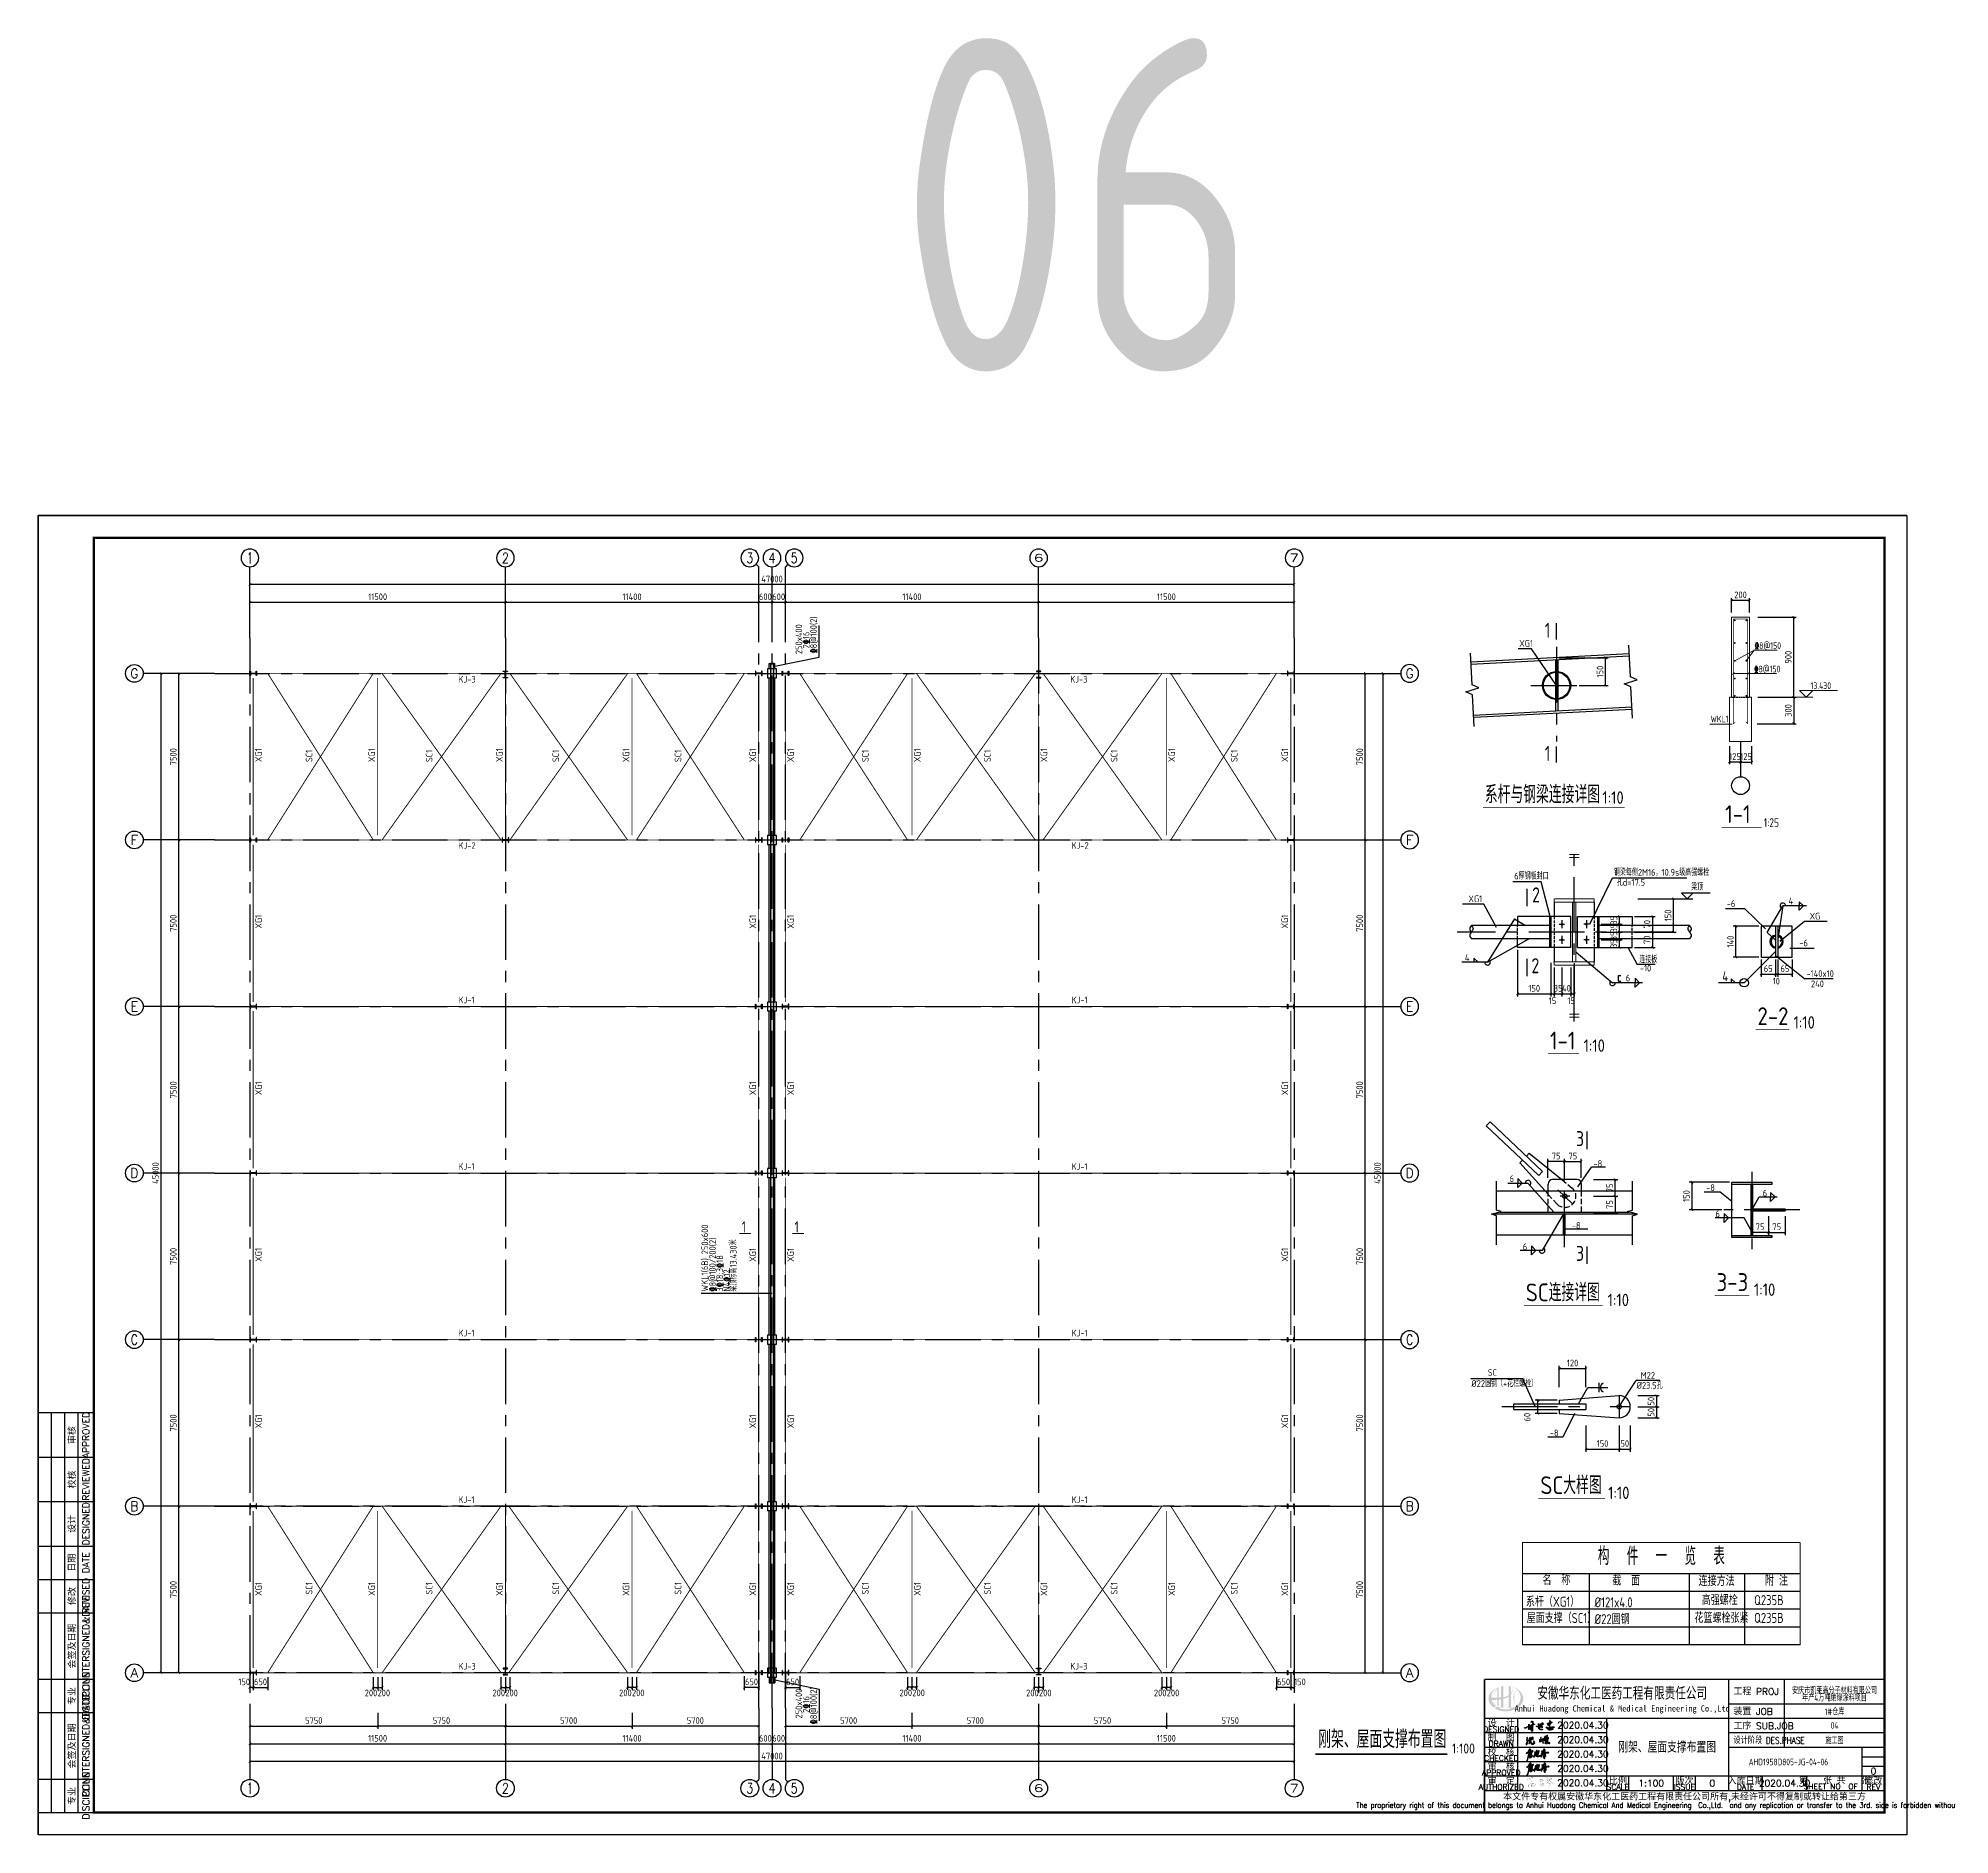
# Model space of a CAD drawing. Header units: millimetres. Extents: x 865490 to 879904, y 39442 to 44891.
# Drawn here: x 870612 to 871473, y 39450 to 40259 of the extents above; entities that cross this region are included whole.
import ezdxf
from ezdxf.enums import TextEntityAlignment as Align

# ---------------------------------------------------------------- set-up
doc = ezdxf.new("R2010")
doc.units = ezdxf.units.MM
doc.header["$LTSCALE"] = 1000
doc.header["$MEASUREMENT"] = 0
for name, pattern in [('2', [11.4, 9, -0.9, 0.6, -0.9]), ('CENTER', [2, 1.25, -0.25, 0.25, -0.25]), ('DASH', [0.35, 0.25, -0.1]), ('DASHED', [117.236842, 78.157895, -39.078947]), ('DOTE', [2.42, 2, -0.2, 0.02, -0.2])]:
    doc.linetypes.add(name, pattern=pattern)
doc.layers.add('1', color=4, linetype='Continuous', lineweight=70)
for name, color, linetype in [('1000', 2, 'Continuous'), ('11', 134, 'Continuous'), ('AXIS', 3, 'Continuous'), ('AXIS_TEXT', 7, 'Continuous'), ('BEAM', 4, 'DASHED'), ('COLUMN', 9, 'Continuous'), ('DIM', 7, 'Continuous'), ('DIM_ELEV', 3, 'Continuous'), ('DOTE', 1, 'DOTE'), ('HATCH', 8, 'Continuous'), ('M_Prof', 2, 'Continuous'), ('NUM', 7, 'Continuous'), ('OTHER', 2, 'Continuous'), ('PUB_DIM', 3, 'Continuous'), ('PUB_TEXT', 7, 'Continuous'), ('THIN', 7, 'Continuous'), ('WINDOW', 4, 'Continuous'), ('中文', 7, 'Continuous'), ('图形', 7, 'Continuous'), ('尺寸标注', 7, 'Continuous'), ('层14', 2, 'Continuous'), ('层1526', 7, 'Continuous'), ('支撑', 6, 'Continuous'), ('文字', 7, 'Continuous'), ('板筋', 30, 'Continuous'), ('构件表__表格和文字', 7, 'Continuous'), ('柱', 2, 'Continuous'), ('柱__纵筋', 1, 'Continuous'), ('柱集中标注', 2, 'Continuous'), ('标注', 7, 'Continuous'), ('梁', 4, 'Continuous'), ('梁集中标注', 2, 'Continuous'), ('梁－点划线', 253, '2'), ('焊缝标注', 3, 'Continuous'), ('轴线__点划线', 6, '2')]:
    doc.layers.add(name, color=color, linetype=linetype)
doc.styles.add('_TCH_AXIS', font='COMPLEX', dxfattribs={"bigfont": 'GBCBIG'})
doc.styles.add('COMPLEX', font='COMPLEX')
doc.styles.add('ECEC_TK', font='txt_l.shx', dxfattribs={"bigfont": 'hztxt_l.shx'})
doc.styles.add('ECEC_TQ', font='txt_l.shx', dxfattribs={"bigfont": 'hztxt_l.shx'})
doc.styles.add('ECEC_TQ_S', font='')
doc.styles.add('GBHZ', font='gbenor.shx', dxfattribs={"width": 0.9, "bigfont": 'gbcbig.shx'})
doc.styles.add('TS', font='tssdeng.shx', dxfattribs={"width": 0.8, "height": 2.5, "bigfont": 'tssdchn.shx'})
doc.styles.add('TSSD_REIN', font='tssdeng.shx', dxfattribs={"width": 0.7, "bigfont": 'tssdchn.shx'})
doc.styles.get('ECEC_TQ_S').set_extended_font_data('SimSun')
doc.dimstyles.new('Y10', dxfattribs={"dimscale": 0, "dimtxt": 3, "dimasz": 0.01, "dimexe": 1.2, "dimexo": 1, "dimgap": 1, "dimtad": 1, "dimdec": 0, "dimlfac": 10, "dimzin": 0, "dimdsep": 46, "dimtxsty": 'GBHZ', "dimblk1": 'DX', "dimblk2": 'DX', "dimsah": 1, "dimcen": 0.09, "dimdle": 1, "dimadec": 0, "dimazin": 0, "dimtfac": 1, "dimtdec": 0, "dimtix": 1, "dimtmove": 2, "dimatfit": 3, "dimldrblk": 'DX', "dimfxl": 0, "dimtolj": 1, "dimtzin": 0, "dimarcsym": 0})
doc.dimstyles.new('Y100', dxfattribs={"dimscale": 0, "dimtxt": 3, "dimasz": 0.01, "dimexe": 1.2, "dimexo": 2, "dimgap": 1, "dimtad": 1, "dimdec": 0, "dimlfac": 100, "dimzin": 0, "dimdsep": 46, "dimtxsty": 'GBHZ', "dimblk": 'DX', "dimcen": 0.09, "dimdle": 1, "dimclrd": 7, "dimclre": 7, "dimclrt": 7, "dimadec": 0, "dimazin": 0, "dimtfac": 1, "dimtdec": 0, "dimtix": 1, "dimtmove": 2, "dimatfit": 3, "dimldrblk": 'DX', "dimfxl": 0, "dimtolj": 1, "dimtzin": 0, "dimarcsym": 0})
doc.dimstyles.new('Y25', dxfattribs={"dimscale": 0, "dimtxt": 3, "dimasz": 0.01, "dimexe": 1, "dimexo": 2, "dimgap": 1, "dimtad": 1, "dimdec": 0, "dimlfac": 25, "dimzin": 0, "dimdsep": 46, "dimtxsty": 'GBHZ', "dimblk1": 'DX', "dimblk2": 'DX', "dimsah": 1, "dimcen": 0.09, "dimdle": 1, "dimclrt": 3, "dimadec": 0, "dimazin": 0, "dimtfac": 1, "dimtdec": 0, "dimtix": 1, "dimtmove": 2, "dimatfit": 3, "dimldrblk": 'DX', "dimfxl": 0, "dimtolj": 1, "dimtzin": 0, "dimarcsym": 0})

msp = doc.modelspace()

# ---------------------------------------------------------------- texts
at = {"style": 'ECEC_TK'}
for s, p in [('APPROVED', (870633.999, 39629.955)), ('审核', (870627.499, 39629.955)), ('校核', (870627.499, 39609.955)), ('REVIEWED', (870633.999, 39609.955)), ('DESIGNED', (870633.999, 39589.955)), ('设计', (870627.499, 39589.955)), ('日期', (870627.499, 39572.455)), ('DATE', (870633.999, 39572.455)), ('修改', (870627.499, 39557.455)), ('REVISED', (870633.999, 39557.455)), ('COUNTERSIGNED&DATE', (870633.999, 39534.955)), ('会签及日期', (870627.499, 39534.955)), ('DISCIPLINE', (870633.999, 39512.455)), ('专业', (870627.499, 39512.455)), ('COUNTERSIGNED&DATE', (870633.999, 39489.955)), ('会签及日期', (870627.499, 39489.955)), ('DISCIPLINE', (870633.999, 39467.455)), ('专业', (870627.499, 39467.455))]:
    msp.add_text(s, height=3, rotation=90, dxfattribs=at).set_placement(p, align=Align.MIDDLE)
for s, height, style, width, p in [('安徽华东化工医药工程有限责任公司', 5, 'ECEC_TQ_S', 0.7, (871325.448, 39513.955)), ('Anhui Huadong Chemical & Medical Engineering Co.,Ltd', 2.8, 'ECEC_TQ_S', 0.85, (871325.448, 39506.455)), ('The proprietary right of this document belongs to Anhui Huadong Chemical And Medical Engineering  Co.,Ltd.  and any replication or transfer to the 3rd. side is forbidden without its permission. ', 2.5, 'ECEC_TQ', 0.72, (871353.499, 39462.955))]:
    msp.add_text(s, height=height, dxfattribs=dict(style=style, width=width)).set_placement(p, align=Align.MIDDLE)
at = {"style": 'ECEC_TQ'}
for s, p in [('工程 PROJ', (871375.499, 39512.955)), ('装置 JOB', (871375.499, 39503.955)), ('工序 SUB.JOB', (871375.499, 39497.455))]:
    msp.add_text(s, height=3, dxfattribs=at).set_placement(p)
for s, height, p in [('设  计', 3, (871270.999, 39500.455)), ('DESIGNED', 2.5, (871270.999, 39497.455)), ('DRAWN', 2.5, (871270.999, 39490.955)), ('制  图', 3, (871270.999, 39493.955)), ('CHECKED', 2.5, (871270.999, 39484.455)), ('校  核', 3, (871270.999, 39487.455)), ('APPROVED', 2.5, (871270.999, 39477.955)), ('审  核', 3, (871270.999, 39480.955)), ('审  定', 3, (871270.999, 39474.455)), ('比例', 3, (871323.499, 39474.455)), ('版次', 3, (871353.499, 39474.455)), ('入库日期', 3, (871380.999, 39474.455)), ('第   张 共   张', 3, (871420.999, 39474.705)), ('修改', 3, (871438.499, 39474.455)), ('AUTHORIZED', 2.5, (871270.999, 39471.455)), ('本文件专有权属安徽华东化工医药工程有限责任公司所有,未经许可不得复制或转让给第三方', 3, (871353.499, 39466.955)), ('SCALE', 2.5, (871323.499, 39471.455)), ('ISSUE', 2.5, (871353.499, 39471.455)), ('DATE', 2.5, (871380.999, 39471.455)), ('SHEET NO  OF  ', 2.5, (871420.999, 39471.705)), ('REV', 2.5, (871438.499, 39471.455))]:
    msp.add_text(s, height=height, dxfattribs=at).set_placement(p, align=Align.MIDDLE)
at = {"style": 'ECEC_TQ', "width": 0.8}
msp.add_text('设计阶段 DES.PHASE', height=3, dxfattribs=at).set_placement((871375.499, 39490.955))
at = {"ltscale": 2, "style": 'GBHZ'}
msp.add_text('1:100', height=4.5, rotation=0.204441, dxfattribs=at).set_placement((871248.832, 39486.534))
at = {"style": 'ECEC_TQ'}
for tag, text, p in [('2020.04.30', ' ', (871307.743, 39499.283)), ('2020.04.30', ' ', (871307.743, 39492.783)), ('2020.04.30', ' ', (871307.743, 39486.283)), ('2020.04.30', ' ', (871307.743, 39479.783)), ('2020.04.30', ' ', (871307.743, 39473.283)), ('1:100', '1:100', (871338.499, 39473.205)), ('0', '0', (871365.999, 39473.205)), ('2020.04.30', ' ', (871398.499, 39473.205)), ('0', '0', (871438.499, 39478.621))]:
    msp.add_attdef(tag, text=text, height=3, dxfattribs=at).set_placement(p, align=Align.MIDDLE)
at = {"layer": 'AXIS', "color": 0, "style": 'GBHZ', "width": 0.9}
for s, height, p in [('1', 6.75, (871290.564, 39988.969, -0.132)), ('XG1', 3, (871279.103, 39984.927, -0.092)), ('1', 6.75, (871290.564, 39933.491, -0.132)), ('6厚钢板封口', 3, (871276.853, 39880.148, 0)), ('钢梁每侧2M16，10.9s级高强螺栓', 3, (871321.705, 39881.816, 0.008)), ('孔d=17.5', 3, (871323.024, 39877.306, 0.008)), ('XG1', 3, (871256.214, 39869.897, 0)), ('2', 6.75, (871284.893, 39869.806, 0.007)), ('梁顶', 3, (871356.483, 39875.216)), ('-6', 3, (871372.506, 39867.763, -0.091)), ('4', 3, (871400.308, 39868.892, -0.088)), ('XG', 3, (871409.795, 39862.092, -0.088)), ('-6', 3, (871405.166, 39849.991)), ('4', 3, (871254.619, 39843.442, -0.003)), ('2', 6.75, (871284.596, 39837.922, -0.001)), ('连接板', 3, (871333.126, 39842.568, 0.001)), ('6', 3, (871327.047, 39834.225)), ('-10', 3, (871333.374, 39838.669, 0.001)), ('4', 4.5, (871370.498, 39834.237, -0.088)), ('-140x10', 3, (871408.376, 39836.231, -0.088)), ('240', 3, (871410.408, 39831.621, -0.088)), ('3', 6.75, (871304.634, 39760.062, 0.095)), ('-8', 3, (871312.511, 39750.677)), ('6', 3, (871274.773, 39743.908)), ('-8', 3, (871363.217, 39739.85)), ('6', 3, (871388.688, 39737.377)), ('-8', 3, (871302.743, 39722.816)), ('6', 3, (871367.405, 39728.045)), ('6', 3, (871280.709, 39713.249)), ('3', 6.75, (871304.634, 39708.359, 0.095)), ('%%C22圆钢（+花栏螺栓）', 3, (871257.565, 39651.641, 37.658)), ('SC', 3, (871264.916, 39656.608, 37.658)), ('M22', 3, (871333.774, 39655.308, -0.088)), ('%%C23.5孔', 3, (871331.944, 39650.822)), ('-8', 3, (871292.855, 39629.409))]:
    msp.add_text(s, height=height, dxfattribs=at).set_placement(p)
at = {"layer": 'AXIS', "style": 'TSSD_REIN', "width": 0.7}
for s, p in [('安庆市凯莱高分子材料有限公司', (871420.999, 39515.231)), ('年产4万吨绝缘涂料项目', (871420.999, 39512)), ('1#仓库', (871420.999, 39505.705)), ('04', (871420.999, 39499.205)), ('施工图', (871420.999, 39492.705)), ('AHD1958D805-JG-04-06', (871400.276, 39482.748))]:
    msp.add_text(s, height=3, dxfattribs=at).set_placement(p, align=Align.MIDDLE)
at = {"layer": 'NUM', "lineweight": 20, "style": 'GBHZ', "width": 0.9}
msp.add_text('1:25', height=4, dxfattribs=at).set_placement((871389.144, 39903.675))
at = {"layer": 'NUM', "style": 'GBHZ'}
msp.add_text('刚架、屋面支撑布置图', height=8, dxfattribs=at).set_placement((871188.647, 39489.002))
at = {"layer": 'PUB_DIM', "style": 'GBHZ', "width": 0.9}
for p in [(870929.152, 39721.183), (870952.931, 39721.183)]:
    msp.add_text('1', height=5, dxfattribs=at).set_placement(p)
at = {"layer": 'PUB_TEXT', "style": 'TS', "width": 0.8}
msp.add_text('刚架、屋面支撑布置图', height=5, dxfattribs=at).set_placement((871345.665, 39489.708), align=Align.MIDDLE)
at = {"layer": '层1526', "lineweight": 20, "style": 'GBHZ', "width": 0.8}
for s, p in [('%%1328@150', (871385.036, 39983.926)), ('%%1328@150', (871384.771, 39973.354)), ('13.430', (871410.217, 39965.873)), ('WKL1', (871365.204, 39950.876))]:
    msp.add_text(s, height=3, dxfattribs=at).set_placement(p)
at = {"layer": '文字', "color": 6, "style": 'GBHZ'}
for s, height, p in [('系杆与钢梁连接详图', 8, (871263.631, 39914.403)), ('1:10', 5.6, (871316.508, 39914.207)), ('1-1', 8, (871371.761, 39905.545)), ('2-2', 8, (871386.321, 39814.553)), ('1:10', 5.6, (871402.572, 39812.96)), ('1-1', 8, (871292.904, 39803.57)), ('1:10', 5.6, (871308.065, 39802.503)), ('SC连接详图', 8, (871282.071, 39690.191, 0.088)), ('3-3', 8, (871367.914, 39694.823, 0.088)), ('1:10', 5.6, (871384.747, 39692.616, 0.088)), ('1:10', 5.6, (871318.895, 39687.984, 0.088)), ('SC大样图', 8, (871288.615, 39603.344)), ('1:10', 5.6, (871319.109, 39601.137))]:
    msp.add_text(s, height=height, dxfattribs=at).set_placement(p)
at = {"layer": '构件表__表格和文字', "style": 'GBHZ', "width": 0.9}
for s, height, p in [('构  件  一  览  表', 8, (871314.508, 39571.453)), ('名  称', 4.5, (871289.586, 39562.409)), ('截  面', 4.5, (871321, 39562.155)), ('连接方法', 4.5, (871359.845, 39561.992)), ('附 注', 4.5, (871389.744, 39562.113)), ('系杆（XG1）', 4.5, (871282.108, 39552.644)), ('%%C121x4.0', 4.5, (871313.004, 39552.384)), ('高强螺栓', 4.5, (871361.231, 39553.382)), ('Q235B', 4.5, (871384.849, 39553.369)), ('屋面支撑（SC1）', 4.5, (871282.456, 39545.291)), ('%%C22圆钢', 4.5, (871313.004, 39544.804)), ('花篮螺栓张紧', 4.5, (871357.988, 39545.402)), ('Q235B', 4.5, (871384.849, 39545.369))]:
    msp.add_text(s, height=height, dxfattribs=at).set_placement(p)
at = {"layer": '柱集中标注', "style": 'GBHZ', "width": 0.9}
for s, p in [('KJ-3', (870801.668, 39968.78)), ('KJ-3', (871077.009, 39968.78)), ('KJ-2', (870801.668, 39893.914)), ('KJ-2', (871077.633, 39893.914)), ('KJ-1', (870801.668, 39824.357)), ('KJ-1', (871077.633, 39824.357)), ('KJ-1', (870801.668, 39749.357)), ('KJ-1', (871077.633, 39749.357)), ('KJ-1', (870801.668, 39674.357)), ('KJ-1', (871077.633, 39674.357)), ('KJ-1', (870801.668, 39599.357)), ('KJ-1', (871077.633, 39599.357)), ('KJ-3', (870801.668, 39524.357)), ('KJ-3', (871077.009, 39524.357))]:
    msp.add_text(s, height=3, dxfattribs=at).set_placement(p)
for s, p in [('XG1', (870713.133, 39933.013)), ('SC1', (870735.905, 39932.992)), ('XG1', (870764.087, 39933.013)), ('SC1', (870789.958, 39932.992)), ('XG1', (870821.587, 39933.013)), ('SC1', (870846.958, 39932.992)), ('XG1', (870878.587, 39932.967)), ('SC1', (870901.958, 39932.969)), ('XG1', (870935.587, 39932.967)), ('XG1', (870952.633, 39932.967)), ('SC1', (870986.262, 39932.969)), ('XG1', (871009.633, 39932.967)), ('SC1', (871041.262, 39932.992)), ('XG1', (871066.633, 39933.013)), ('SC1', (871098.262, 39932.992)), ('XG1', (871124.133, 39933.013)), ('SC1', (871152.315, 39932.992)), ('XG1', (871175.087, 39933.013)), ('XG1', (870713.133, 39858.013)), ('XG1', (870935.587, 39857.967)), ('XG1', (870952.633, 39857.967)), ('XG1', (871175.087, 39858.013)), ('XG1', (870713.133, 39783.013)), ('XG1', (870935.587, 39782.967)), ('XG1', (870952.633, 39782.967)), ('XG1', (871175.087, 39783.013)), ('XG1', (870713.133, 39708.013)), ('XG1', (870935.587, 39707.967)), ('XG1', (870952.633, 39707.967)), ('XG1', (871175.087, 39708.013)), ('XG1', (870713.133, 39633.013)), ('XG1', (870935.587, 39632.967)), ('XG1', (870952.633, 39632.967)), ('XG1', (871175.087, 39633.013)), ('XG1', (870713.133, 39557.534)), ('SC1', (870735.905, 39558.13)), ('XG1', (870764.087, 39557.534)), ('SC1', (870789.958, 39558.13)), ('XG1', (870821.587, 39557.534)), ('SC1', (870846.958, 39558.13)), ('XG1', (870878.587, 39557.58)), ('SC1', (870901.958, 39558.153)), ('XG1', (870935.587, 39557.58)), ('XG1', (870952.633, 39557.58)), ('SC1', (870986.262, 39558.153)), ('XG1', (871009.633, 39557.58)), ('SC1', (871041.262, 39558.13)), ('XG1', (871066.633, 39557.534)), ('SC1', (871098.262, 39558.13)), ('XG1', (871124.133, 39557.534)), ('SC1', (871152.315, 39558.13)), ('XG1', (871175.087, 39557.534))]:
    msp.add_text(s, height=3, rotation=90, dxfattribs=at).set_placement(p)
at = {"layer": '梁集中标注', "style": 'GBHZ', "width": 0.9}
msp.add_text('06', height=150, dxfattribs=at).set_placement((870999.753, 40108.922))
for s, p in [('250x400', (870956.35, 39981.57)), ('2%%13216', (870959.644, 39984.154)), ('%%1328@100(2)', (870962.975, 39981.864)), ('WKL1(6B) 250x600', (870914.027, 39694.533)), ('%%1328@100/200(2)', (870917.504, 39694.533)), ('梁顶标高13.430米', (870926.844, 39694.533)), ('N4%%13212', (870923.887, 39694.533)), ('250x400', (870956.35, 39502.317)), ('2%%13216', (870959.644, 39504.895)), ('%%1328@100(2)', (870962.975, 39499.684))]:
    msp.add_text(s, height=3, rotation=90, dxfattribs=at).set_placement(p)
at = {"layer": '梁集中标注', "color": 1, "style": 'GBHZ', "width": 0.9}
msp.add_text('3%%13218;3%%13218', height=3, rotation=90, dxfattribs=at).set_placement((870920.752, 39694.533))

# ---------------------------------------------------------------- blocks, each defined once
blk = doc.blocks.new('DX')
at = {"color": 0, "linetype": 'ByBlock', "const_width": 40}
blk.add_lwpolyline([(-54, -51), (46, 49)], dxfattribs=at)
blk = doc.blocks.new('*D133')
at = {"layer": 'Defpoints', "color": 0, "linetype": 'ByBlock', "ltscale": 0.8, "transparency": 16777216}
for p in [(871291.96, 39753.09), (871291.96, 39744.83), (871299.46, 39744.83)]:
    blk.add_point(p, dxfattribs=at)
at = {"layer": 'dim', "color": 0, "linetype": 'ByBlock', "lineweight": -2, "ltscale": 0.8, "transparency": 16777216}
for p, q in [((871291.96, 39745.83), (871291.96, 39754.29)), ((871299.45, 39753.09), (871291.97, 39753.09)), ((871299.46, 39745.83), (871299.46, 39754.29))]:
    blk.add_line(p, q, dxfattribs=at)
at = {"layer": 'dim', "color": 0, "linetype": 'ByBlock', "lineweight": -2, "ltscale": 0.8, "transparency": 16777216, "xscale": 0.01, "yscale": 0.01, "zscale": 0.01, "rotation": 180}
blk.add_blockref('DX', (871291.96, 39753.09), dxfattribs=at)
at = {"layer": 'dim', "color": 0, "linetype": 'ByBlock', "lineweight": -2, "ltscale": 0.8, "transparency": 16777216, "xscale": 0.01, "yscale": 0.01, "zscale": 0.01}
blk.add_blockref('DX', (871299.46, 39753.09), dxfattribs=at)
at = {"layer": 'dim', "color": 0, "linetype": 'ByBlock', "ltscale": 0.8, "transparency": 16777216, "insert": (871295.71, 39755.59), "char_height": 3, "attachment_point": 5, "style": 'GBHZ'}
blk.add_mtext('\\A1;75', dxfattribs=at)
blk = doc.blocks.new('*D134')
at = {"layer": 'Defpoints', "color": 0, "linetype": 'ByBlock', "ltscale": 0.8, "transparency": 16777216}
for p in [(871306.96, 39753.09), (871299.46, 39744.83), (871306.96, 39744.83)]:
    blk.add_point(p, dxfattribs=at)
at = {"layer": 'dim', "color": 0, "linetype": 'ByBlock', "lineweight": -2, "ltscale": 0.8, "transparency": 16777216}
for p, q in [((871299.46, 39745.83), (871299.46, 39754.29)), ((871299.47, 39753.09), (871306.95, 39753.09)), ((871306.96, 39745.83), (871306.96, 39754.29))]:
    blk.add_line(p, q, dxfattribs=at)
at = {"layer": 'dim', "color": 0, "linetype": 'ByBlock', "lineweight": -2, "ltscale": 0.8, "transparency": 16777216, "xscale": 0.01, "yscale": 0.01, "zscale": 0.01, "rotation": 180}
blk.add_blockref('DX', (871299.46, 39753.09), dxfattribs=at)
at = {"layer": 'dim', "color": 0, "linetype": 'ByBlock', "lineweight": -2, "ltscale": 0.8, "transparency": 16777216, "xscale": 0.01, "yscale": 0.01, "zscale": 0.01}
blk.add_blockref('DX', (871306.96, 39753.09), dxfattribs=at)
at = {"layer": 'dim', "color": 0, "linetype": 'ByBlock', "ltscale": 0.8, "transparency": 16777216, "insert": (871303.21, 39755.59), "char_height": 3, "attachment_point": 5, "style": 'GBHZ'}
blk.add_mtext('\\A1;75', dxfattribs=at)
blk = doc.blocks.new('*D135')
at = {"layer": 'Defpoints', "color": 0, "linetype": 'ByBlock', "ltscale": 0.8, "transparency": 16777216}
for p in [(871311.52, 39737.48), (871311.52, 39729.98), (871322.27, 39729.98)]:
    blk.add_point(p, dxfattribs=at)
at = {"layer": 'dim', "color": 0, "linetype": 'ByBlock', "lineweight": -2, "ltscale": 0.8, "transparency": 16777216}
for p, q in [((871312.52, 39737.48), (871323.47, 39737.48)), ((871322.27, 39737.47), (871322.27, 39729.99)), ((871312.52, 39729.98), (871323.47, 39729.98))]:
    blk.add_line(p, q, dxfattribs=at)
at = {"layer": 'dim', "color": 0, "linetype": 'ByBlock', "lineweight": -2, "ltscale": 0.8, "transparency": 16777216, "xscale": 0.01, "yscale": 0.01, "zscale": 0.01}
for p, rotation in [((871322.27, 39737.48), 90), ((871322.27, 39729.98), 270)]:
    blk.add_blockref('DX', p, dxfattribs=dict(at, rotation=rotation))
at = {"layer": 'dim', "color": 0, "linetype": 'ByBlock', "ltscale": 0.8, "transparency": 16777216, "insert": (871319.77, 39733.73), "char_height": 3, "attachment_point": 5, "rotation": 90, "style": 'GBHZ'}
blk.add_mtext('\\A1;75', dxfattribs=at)
blk = doc.blocks.new('*D136')
at = {"layer": 'Defpoints', "color": 0, "linetype": 'ByBlock', "ltscale": 0.8, "transparency": 16777216}
for p in [(871311.52, 39744.98), (871322.27, 39744.98), (871311.52, 39737.48)]:
    blk.add_point(p, dxfattribs=at)
at = {"layer": 'dim', "color": 0, "linetype": 'ByBlock', "lineweight": -2, "ltscale": 0.8, "transparency": 16777216}
for p, q in [((871312.52, 39744.98), (871323.47, 39744.98)), ((871322.27, 39737.49), (871322.27, 39744.97)), ((871312.52, 39737.48), (871323.47, 39737.48))]:
    blk.add_line(p, q, dxfattribs=at)
at = {"layer": 'dim', "color": 0, "linetype": 'ByBlock', "lineweight": -2, "ltscale": 0.8, "transparency": 16777216, "xscale": 0.01, "yscale": 0.01, "zscale": 0.01}
for p, rotation in [((871322.27, 39744.98), 90), ((871322.27, 39737.48), 270)]:
    blk.add_blockref('DX', p, dxfattribs=dict(at, rotation=rotation))
at = {"layer": 'dim', "color": 0, "linetype": 'ByBlock', "ltscale": 0.8, "transparency": 16777216, "insert": (871319.77, 39741.23), "char_height": 3, "attachment_point": 5, "rotation": 90, "style": 'GBHZ'}
blk.add_mtext('\\A1;75', dxfattribs=at)
blk = doc.blocks.new('BOLIT_GAOQIANG')
at = {"layer": 'THIN', "color": 252}
for p, q in [((-1.2, 0), (1.2, 0)), ((0, 1.8), (0, -1.8))]:
    blk.add_line(p, q, dxfattribs=at)
at = {"layer": 'THIN'}
blk.add_solid([(0, 1.2), (0.6, 0), (-0.6, 0), (0, -1.2)], dxfattribs=at)
blk = doc.blocks.new('*D129')
at = {"layer": 'Defpoints', "color": 0, "linetype": 'ByBlock', "transparency": 16777216}
for p in [(871329.94, 39863.45, 0.01), (871329.94, 39856.45, 0.01), (871339.15, 39856.45)]:
    blk.add_point(p, dxfattribs=at)
at = {"layer": 'dim', "color": 0, "linetype": 'ByBlock', "lineweight": -2, "transparency": 16777216}
for p, q in [((871330.94, 39863.45), (871340.35, 39863.45)), ((871339.15, 39863.44), (871339.15, 39856.46)), ((871330.94, 39856.45), (871340.35, 39856.45))]:
    blk.add_line(p, q, dxfattribs=at)
at = {"layer": 'dim', "color": 0, "linetype": 'ByBlock', "lineweight": -2, "transparency": 16777216, "xscale": 0.01, "yscale": 0.01, "zscale": 0.01}
for p, rotation in [((871339.15, 39863.45), 90), ((871339.15, 39856.45), 270)]:
    blk.add_blockref('DX', p, dxfattribs=dict(at, rotation=rotation))
at = {"layer": 'dim', "color": 0, "linetype": 'ByBlock', "transparency": 16777216, "insert": (871336.65, 39859.95), "char_height": 3, "attachment_point": 5, "rotation": 90, "style": 'GBHZ'}
blk.add_mtext('\\A1;70', dxfattribs=at)
blk = doc.blocks.new('*D130')
at = {"layer": 'Defpoints', "color": 0, "linetype": 'ByBlock', "transparency": 16777216}
for p in [(871329.94, 39856.45), (871329.94, 39849.45, 0.02), (871339.15, 39849.45)]:
    blk.add_point(p, dxfattribs=at)
at = {"layer": 'dim', "color": 0, "linetype": 'ByBlock', "lineweight": -2, "transparency": 16777216}
for p, q in [((871330.94, 39856.45), (871340.35, 39856.45)), ((871339.15, 39856.44), (871339.15, 39849.46)), ((871330.94, 39849.45), (871340.35, 39849.45))]:
    blk.add_line(p, q, dxfattribs=at)
at = {"layer": 'dim', "color": 0, "linetype": 'ByBlock', "lineweight": -2, "transparency": 16777216, "xscale": 0.01, "yscale": 0.01, "zscale": 0.01}
for p, rotation in [((871339.15, 39856.45), 90), ((871339.15, 39849.45), 270)]:
    blk.add_blockref('DX', p, dxfattribs=dict(at, rotation=rotation))
at = {"layer": 'dim', "color": 0, "linetype": 'ByBlock', "transparency": 16777216, "insert": (871336.65, 39852.95), "char_height": 3, "attachment_point": 5, "rotation": 90, "style": 'GBHZ'}
blk.add_mtext('\\A1;70', dxfattribs=at)
blk = doc.blocks.new('*D131')
at = {"layer": 'Defpoints', "color": 0, "transparency": 16777216}
for p in [(871391.24, 39729.48), (871398.74, 39729.48), (871398.74, 39721.22)]:
    blk.add_point(p, dxfattribs=at)
at = {"layer": '尺寸标注', "color": 0, "lineweight": -2, "transparency": 16777216}
for p, q in [((871391.24, 39728.48), (871391.24, 39720.02)), ((871398.74, 39728.48), (871398.74, 39720.02)), ((871391.25, 39721.22), (871398.73, 39721.22))]:
    blk.add_line(p, q, dxfattribs=at)
at = {"layer": '尺寸标注', "color": 0, "lineweight": -2, "transparency": 16777216, "xscale": 0.01, "yscale": 0.01, "zscale": 0.01, "rotation": 180}
blk.add_blockref('DX', (871391.24, 39721.22), dxfattribs=at)
at = {"layer": '尺寸标注', "color": 0, "lineweight": -2, "transparency": 16777216, "xscale": 0.01, "yscale": 0.01, "zscale": 0.01}
blk.add_blockref('DX', (871398.74, 39721.22), dxfattribs=at)
at = {"layer": '尺寸标注', "color": 0, "transparency": 16777216, "insert": (871394.99, 39723.72), "char_height": 3, "attachment_point": 5, "style": 'GBHZ'}
blk.add_mtext('\\A1;75', dxfattribs=at)
blk = doc.blocks.new('*D132')
at = {"layer": 'Defpoints', "color": 0, "transparency": 16777216}
for p in [(871383.74, 39729.48), (871391.24, 39729.48), (871383.74, 39721.22)]:
    blk.add_point(p, dxfattribs=at)
at = {"layer": '尺寸标注', "color": 0, "lineweight": -2, "transparency": 16777216}
for p, q in [((871383.74, 39728.48), (871383.74, 39720.02)), ((871391.24, 39728.48), (871391.24, 39720.02)), ((871391.23, 39721.22), (871383.75, 39721.22))]:
    blk.add_line(p, q, dxfattribs=at)
at = {"layer": '尺寸标注', "color": 0, "lineweight": -2, "transparency": 16777216, "xscale": 0.01, "yscale": 0.01, "zscale": 0.01, "rotation": 180}
blk.add_blockref('DX', (871383.74, 39721.22), dxfattribs=at)
at = {"layer": '尺寸标注', "color": 0, "lineweight": -2, "transparency": 16777216, "xscale": 0.01, "yscale": 0.01, "zscale": 0.01}
blk.add_blockref('DX', (871391.24, 39721.22), dxfattribs=at)
at = {"layer": '尺寸标注', "color": 0, "transparency": 16777216, "insert": (871387.49, 39723.72), "char_height": 3, "attachment_point": 5, "style": 'GBHZ'}
blk.add_mtext('\\A1;75', dxfattribs=at)
blk = doc.blocks.new('_ARROW')
blk.add_solid([(0, 0), (-1, 0.1), (-1, -0.1)])
blk = doc.blocks.new('*D117')
at = {"layer": 'Defpoints', "color": 0, "transparency": 16777216}
for p in [(871374.74, 39743.84), (871356.85, 39731.35), (871371.24, 39731.35)]:
    blk.add_point(p, dxfattribs=at)
at = {"layer": 'dim', "color": 0, "lineweight": -2, "transparency": 16777216}
for p, q in [((871373.74, 39743.84), (871355.65, 39743.84)), ((871356.85, 39743.83), (871356.85, 39731.36)), ((871370.24, 39731.35), (871355.65, 39731.35))]:
    blk.add_line(p, q, dxfattribs=at)
at = {"layer": 'dim', "color": 0, "lineweight": -2, "transparency": 16777216, "xscale": 0.01, "yscale": 0.01, "zscale": 0.01}
for p, rotation in [((871356.85, 39743.84), 90), ((871356.85, 39731.35), 270)]:
    blk.add_blockref('DX', p, dxfattribs=dict(at, rotation=rotation))
at = {"layer": 'dim', "color": 0, "transparency": 16777216, "insert": (871354.35, 39737.6), "char_height": 3, "attachment_point": 5, "rotation": 90, "style": 'GBHZ'}
blk.add_mtext('\\A1;150', dxfattribs=at)
blk = doc.blocks.new('*D118')
at = {"layer": 'Defpoints', "color": 0, "linetype": 'ByBlock', "transparency": 16777216}
for p in [(871314.94, 39852.95, 0), (871324.18, 39852.95), (871314.94, 39849.45, 0)]:
    blk.add_point(p, dxfattribs=at)
at = {"layer": 'dim', "color": 0, "linetype": 'ByBlock', "lineweight": -2, "transparency": 16777216}
for p, q in [((871315.94, 39852.95), (871325.38, 39852.95)), ((871324.18, 39852.96), (871324.18, 39852.97)), ((871324.18, 39849.45), (871324.18, 39852.95)), ((871315.94, 39849.45), (871325.38, 39849.45)), ((871324.18, 39849.44), (871324.18, 39849.43))]:
    blk.add_line(p, q, dxfattribs=at)
at = {"layer": 'dim', "color": 0, "linetype": 'ByBlock', "lineweight": -2, "transparency": 16777216, "xscale": 0.01, "yscale": 0.01, "zscale": 0.01}
for p, rotation in [((871324.18, 39852.95), 270), ((871324.18, 39849.45), 90)]:
    blk.add_blockref('DX', p, dxfattribs=dict(at, rotation=rotation))
at = {"layer": 'dim', "color": 0, "linetype": 'ByBlock', "transparency": 16777216, "insert": (871321.68, 39851.2), "char_height": 3, "attachment_point": 5, "rotation": 90, "style": 'GBHZ'}
blk.add_mtext('\\A1;35', dxfattribs=at)
blk = doc.blocks.new('*D119')
at = {"layer": 'Defpoints', "color": 0, "linetype": 'ByBlock', "transparency": 16777216}
for p in [(871314.94, 39856.45, 0), (871314.94, 39852.95, 0), (871324.18, 39856.45)]:
    blk.add_point(p, dxfattribs=at)
at = {"layer": 'dim', "color": 0, "linetype": 'ByBlock', "lineweight": -2, "transparency": 16777216}
for p, q in [((871315.94, 39856.45), (871325.38, 39856.45)), ((871315.94, 39852.95), (871325.38, 39852.95)), ((871324.18, 39856.46), (871324.18, 39856.47)), ((871324.18, 39852.95), (871324.18, 39856.45)), ((871324.18, 39852.94), (871324.18, 39852.93))]:
    blk.add_line(p, q, dxfattribs=at)
at = {"layer": 'dim', "color": 0, "linetype": 'ByBlock', "lineweight": -2, "transparency": 16777216, "xscale": 0.01, "yscale": 0.01, "zscale": 0.01}
for p, rotation in [((871324.18, 39856.45), 270), ((871324.18, 39852.95), 90)]:
    blk.add_blockref('DX', p, dxfattribs=dict(at, rotation=rotation))
at = {"layer": 'dim', "color": 0, "linetype": 'ByBlock', "transparency": 16777216, "insert": (871321.68, 39854.7), "char_height": 3, "attachment_point": 5, "rotation": 90, "style": 'GBHZ'}
blk.add_mtext('\\A1;35', dxfattribs=at)
blk = doc.blocks.new('*D120')
at = {"layer": 'Defpoints', "color": 0, "linetype": 'ByBlock', "transparency": 16777216}
for p in [(871314.94, 39859.95, 0), (871314.94, 39856.45, 0), (871324.18, 39859.95)]:
    blk.add_point(p, dxfattribs=at)
at = {"layer": 'dim', "color": 0, "linetype": 'ByBlock', "lineweight": -2, "transparency": 16777216}
for p, q in [((871315.94, 39859.95), (871325.38, 39859.95)), ((871315.94, 39856.45), (871325.38, 39856.45)), ((871324.18, 39859.96), (871324.18, 39859.97)), ((871324.18, 39856.45), (871324.18, 39859.95)), ((871324.18, 39856.44), (871324.18, 39856.43))]:
    blk.add_line(p, q, dxfattribs=at)
at = {"layer": 'dim', "color": 0, "linetype": 'ByBlock', "lineweight": -2, "transparency": 16777216, "xscale": 0.01, "yscale": 0.01, "zscale": 0.01}
for p, rotation in [((871324.18, 39859.95), 270), ((871324.18, 39856.45), 90)]:
    blk.add_blockref('DX', p, dxfattribs=dict(at, rotation=rotation))
at = {"layer": 'dim', "color": 0, "linetype": 'ByBlock', "transparency": 16777216, "insert": (871321.68, 39858.2), "char_height": 3, "attachment_point": 5, "rotation": 90, "style": 'GBHZ'}
blk.add_mtext('\\A1;35', dxfattribs=at)
blk = doc.blocks.new('*D121')
at = {"layer": 'Defpoints', "color": 0, "linetype": 'ByBlock', "transparency": 16777216}
for p in [(871314.94, 39863.45, 0), (871324.18, 39863.45), (871314.94, 39859.95, 0)]:
    blk.add_point(p, dxfattribs=at)
at = {"layer": 'dim', "color": 0, "linetype": 'ByBlock', "lineweight": -2, "transparency": 16777216}
for p, q in [((871315.94, 39863.45), (871325.38, 39863.45)), ((871324.18, 39863.46), (871324.18, 39863.47)), ((871324.18, 39859.95), (871324.18, 39863.45)), ((871315.94, 39859.95), (871325.38, 39859.95)), ((871324.18, 39859.94), (871324.18, 39859.93))]:
    blk.add_line(p, q, dxfattribs=at)
at = {"layer": 'dim', "color": 0, "linetype": 'ByBlock', "lineweight": -2, "transparency": 16777216, "xscale": 0.01, "yscale": 0.01, "zscale": 0.01}
for p, rotation in [((871324.18, 39863.45), 270), ((871324.18, 39859.95), 90)]:
    blk.add_blockref('DX', p, dxfattribs=dict(at, rotation=rotation))
at = {"layer": 'dim', "color": 0, "linetype": 'ByBlock', "transparency": 16777216, "insert": (871321.68, 39861.7), "char_height": 3, "attachment_point": 5, "rotation": 90, "style": 'GBHZ'}
blk.add_mtext('\\A1;35', dxfattribs=at)
blk = doc.blocks.new('*D122')
at = {"layer": 'Defpoints', "color": 0, "transparency": 16777216}
for p in [(871278.34, 39849.45, 0), (871293.34, 39843.57, -0.01), (871293.34, 39828.61)]:
    blk.add_point(p, dxfattribs=at)
at = {"layer": 'dim', "color": 0, "lineweight": -2, "transparency": 16777216}
for p, q in [((871278.34, 39848.45), (871278.34, 39827.41)), ((871293.34, 39842.57), (871293.34, 39827.41)), ((871278.35, 39828.61), (871293.33, 39828.61))]:
    blk.add_line(p, q, dxfattribs=at)
at = {"layer": 'dim', "color": 0, "lineweight": -2, "transparency": 16777216, "xscale": 0.01, "yscale": 0.01, "zscale": 0.01, "rotation": 180}
blk.add_blockref('DX', (871278.34, 39828.61), dxfattribs=at)
at = {"layer": 'dim', "color": 0, "lineweight": -2, "transparency": 16777216, "xscale": 0.01, "yscale": 0.01, "zscale": 0.01}
blk.add_blockref('DX', (871293.34, 39828.61), dxfattribs=at)
at = {"layer": 'dim', "color": 0, "transparency": 16777216, "insert": (871285.84, 39831.11), "char_height": 3, "attachment_point": 5, "style": 'GBHZ'}
blk.add_mtext('\\A1;150', dxfattribs=at)
blk = doc.blocks.new('*D123')
at = {"layer": 'Defpoints', "color": 0, "transparency": 16777216}
for p in [(871293.34, 39843.57, -0.01), (871294.84, 39841.48), (871294.84, 39828.61)]:
    blk.add_point(p, dxfattribs=at)
at = {"layer": 'dim', "color": 0, "lineweight": -2, "transparency": 16777216}
for p, q in [((871293.34, 39842.57), (871293.34, 39827.41)), ((871294.84, 39840.48), (871294.84, 39827.41)), ((871293.33, 39828.61), (871293.32, 39828.61)), ((871293.34, 39828.61), (871294.84, 39828.61)), ((871294.85, 39828.61), (871294.86, 39828.61))]:
    blk.add_line(p, q, dxfattribs=at)
at = {"layer": 'dim', "color": 0, "lineweight": -2, "transparency": 16777216, "xscale": 0.01, "yscale": 0.01, "zscale": 0.01}
blk.add_blockref('DX', (871293.34, 39828.61), dxfattribs=at)
at = {"layer": 'dim', "color": 0, "lineweight": -2, "transparency": 16777216, "xscale": 0.01, "yscale": 0.01, "zscale": 0.01, "rotation": 180}
blk.add_blockref('DX', (871294.84, 39828.61), dxfattribs=at)
at = {"layer": 'dim', "color": 0, "transparency": 16777216, "insert": (871294.09, 39825.51), "char_height": 3, "attachment_point": 5, "style": 'GBHZ'}
blk.add_mtext('\\A1;15', dxfattribs=at)
blk = doc.blocks.new('*D124')
at = {"layer": 'Defpoints', "color": 0, "transparency": 16777216}
for p in [(871294.84, 39841.48), (871298.34, 39841.48), (871298.34, 39828.61)]:
    blk.add_point(p, dxfattribs=at)
at = {"layer": 'dim', "color": 0, "lineweight": -2, "transparency": 16777216}
for p, q in [((871294.84, 39840.48), (871294.84, 39827.41)), ((871298.34, 39840.48), (871298.34, 39827.41)), ((871294.83, 39828.61), (871294.82, 39828.61)), ((871294.84, 39828.61), (871298.34, 39828.61)), ((871298.35, 39828.61), (871298.36, 39828.61))]:
    blk.add_line(p, q, dxfattribs=at)
at = {"layer": 'dim', "color": 0, "lineweight": -2, "transparency": 16777216, "xscale": 0.01, "yscale": 0.01, "zscale": 0.01}
blk.add_blockref('DX', (871294.84, 39828.61), dxfattribs=at)
at = {"layer": 'dim', "color": 0, "lineweight": -2, "transparency": 16777216, "xscale": 0.01, "yscale": 0.01, "zscale": 0.01, "rotation": 180}
blk.add_blockref('DX', (871298.34, 39828.61), dxfattribs=at)
at = {"layer": 'dim', "color": 0, "transparency": 16777216, "insert": (871296.59, 39831.11), "char_height": 3, "attachment_point": 5, "style": 'GBHZ'}
blk.add_mtext('\\A1;35', dxfattribs=at)
blk = doc.blocks.new('*D125')
at = {"layer": 'Defpoints', "color": 0, "transparency": 16777216}
for p in [(871298.34, 39841.48), (871302.34, 39841.48), (871302.34, 39828.61)]:
    blk.add_point(p, dxfattribs=at)
at = {"layer": 'dim', "color": 0, "lineweight": -2, "transparency": 16777216}
for p, q in [((871298.34, 39840.48), (871298.34, 39827.41)), ((871302.34, 39840.48), (871302.34, 39827.41)), ((871298.33, 39828.61), (871298.32, 39828.61)), ((871298.34, 39828.61), (871302.34, 39828.61)), ((871302.35, 39828.61), (871302.36, 39828.61))]:
    blk.add_line(p, q, dxfattribs=at)
at = {"layer": 'dim', "color": 0, "lineweight": -2, "transparency": 16777216, "xscale": 0.01, "yscale": 0.01, "zscale": 0.01}
blk.add_blockref('DX', (871298.34, 39828.61), dxfattribs=at)
at = {"layer": 'dim', "color": 0, "lineweight": -2, "transparency": 16777216, "xscale": 0.01, "yscale": 0.01, "zscale": 0.01, "rotation": 180}
blk.add_blockref('DX', (871302.34, 39828.61), dxfattribs=at)
at = {"layer": 'dim', "color": 0, "transparency": 16777216, "insert": (871300.34, 39831.11), "char_height": 3, "attachment_point": 5, "style": 'GBHZ'}
blk.add_mtext('\\A1;40', dxfattribs=at)
blk = doc.blocks.new('*D126')
at = {"layer": 'Defpoints', "color": 0, "transparency": 16777216}
for p in [(871302.34, 39841.48), (871303.84, 39843.45), (871303.84, 39828.61)]:
    blk.add_point(p, dxfattribs=at)
at = {"layer": 'dim', "color": 0, "lineweight": -2, "transparency": 16777216}
for p, q in [((871302.34, 39840.48), (871302.34, 39827.41)), ((871303.84, 39842.45), (871303.84, 39827.41)), ((871302.33, 39828.61), (871302.32, 39828.61)), ((871302.34, 39828.61), (871303.84, 39828.61)), ((871303.85, 39828.61), (871303.86, 39828.61))]:
    blk.add_line(p, q, dxfattribs=at)
at = {"layer": 'dim', "color": 0, "lineweight": -2, "transparency": 16777216, "xscale": 0.01, "yscale": 0.01, "zscale": 0.01}
blk.add_blockref('DX', (871302.34, 39828.61), dxfattribs=at)
at = {"layer": 'dim', "color": 0, "lineweight": -2, "transparency": 16777216, "xscale": 0.01, "yscale": 0.01, "zscale": 0.01, "rotation": 180}
blk.add_blockref('DX', (871303.84, 39828.61), dxfattribs=at)
at = {"layer": 'dim', "color": 0, "transparency": 16777216, "insert": (871302.47, 39825.56), "char_height": 3, "attachment_point": 5, "style": 'GBHZ'}
blk.add_mtext('\\A1;15', dxfattribs=at)
blk = doc.blocks.new('*D127')
at = {"layer": 'Defpoints', "color": 0, "transparency": 16777216}
for p in [(871331.44, 39871.45, -0.01), (871348.54, 39871.45), (871331.44, 39856.45, -0.01)]:
    blk.add_point(p, dxfattribs=at)
at = {"layer": 'dim', "color": 0, "lineweight": -2, "transparency": 16777216}
for p, q in [((871332.44, 39871.45), (871349.74, 39871.45)), ((871348.54, 39856.46), (871348.54, 39871.44)), ((871332.44, 39856.45), (871349.74, 39856.45))]:
    blk.add_line(p, q, dxfattribs=at)
at = {"layer": 'dim', "color": 0, "lineweight": -2, "transparency": 16777216, "xscale": 0.01, "yscale": 0.01, "zscale": 0.01}
for p, rotation in [((871348.54, 39871.45), 90), ((871348.54, 39856.45), 270)]:
    blk.add_blockref('DX', p, dxfattribs=dict(at, rotation=rotation))
at = {"layer": 'dim', "color": 0, "transparency": 16777216, "insert": (871346.04, 39863.95), "char_height": 3, "attachment_point": 5, "rotation": 90, "style": 'GBHZ'}
blk.add_mtext('\\A1;150', dxfattribs=at)
blk = doc.blocks.new('*D128')
at = {"layer": 'Defpoints', "color": 0, "transparency": 16777216}
for p in [(871295.91, 39979.97), (871317.98, 39979.97), (871305.02, 39967.47)]:
    blk.add_point(p, dxfattribs=at)
at = {"layer": 'dim', "color": 0, "lineweight": -2, "transparency": 16777216}
for p, q in [((871296.91, 39979.97), (871319.18, 39979.97)), ((871317.98, 39967.48), (871317.98, 39979.96)), ((871306.02, 39967.47), (871319.18, 39967.47))]:
    blk.add_line(p, q, dxfattribs=at)
at = {"layer": 'dim', "color": 0, "lineweight": -2, "transparency": 16777216, "xscale": 0.01, "yscale": 0.01, "zscale": 0.01}
for p, rotation in [((871317.98, 39979.97), 90), ((871317.98, 39967.47), 270)]:
    blk.add_blockref('DX', p, dxfattribs=dict(at, rotation=rotation))
at = {"layer": 'dim', "color": 0, "transparency": 16777216, "insert": (871315.48, 39973.72), "char_height": 3, "attachment_point": 5, "rotation": 90, "style": 'GBHZ'}
blk.add_mtext('\\A1;150', dxfattribs=at)
blk = doc.blocks.new('*D110')
at = {"layer": 'Defpoints', "color": 0, "transparency": 16777216}
for p in [(871309.1, 39659.89), (871297.1, 39650.46), (871309.1, 39650.46)]:
    blk.add_point(p, dxfattribs=at)
at = {"layer": 'dim', "color": 0, "lineweight": -2, "transparency": 16777216}
for p, q in [((871297.1, 39651.46), (871297.1, 39661.09)), ((871297.11, 39659.89), (871309.09, 39659.89)), ((871309.1, 39651.46), (871309.1, 39661.09))]:
    blk.add_line(p, q, dxfattribs=at)
at = {"layer": 'dim', "color": 0, "lineweight": -2, "transparency": 16777216, "xscale": 0.01, "yscale": 0.01, "zscale": 0.01, "rotation": 180}
blk.add_blockref('DX', (871297.1, 39659.89), dxfattribs=at)
at = {"layer": 'dim', "color": 0, "lineweight": -2, "transparency": 16777216, "xscale": 0.01, "yscale": 0.01, "zscale": 0.01}
blk.add_blockref('DX', (871309.1, 39659.89), dxfattribs=at)
at = {"layer": 'dim', "color": 0, "transparency": 16777216, "insert": (871303.1, 39662.39), "char_height": 3, "attachment_point": 5, "style": 'GBHZ'}
blk.add_mtext('\\A1;120', dxfattribs=at)
blk = doc.blocks.new('*D111')
at = {"layer": 'Defpoints', "color": 0, "transparency": 16777216}
for p in [(871331.5, 39647.69), (871331.5, 39642.69), (871340.95, 39642.69)]:
    blk.add_point(p, dxfattribs=at)
at = {"layer": 'dim', "color": 0, "lineweight": -2, "transparency": 16777216}
for p, q in [((871332.5, 39647.69), (871342.15, 39647.69)), ((871340.95, 39647.68), (871340.95, 39642.7)), ((871332.5, 39642.69), (871342.15, 39642.69))]:
    blk.add_line(p, q, dxfattribs=at)
at = {"layer": 'dim', "color": 0, "lineweight": -2, "transparency": 16777216, "xscale": 0.01, "yscale": 0.01, "zscale": 0.01}
for p, rotation in [((871340.95, 39647.69), 90), ((871340.95, 39642.69), 270)]:
    blk.add_blockref('DX', p, dxfattribs=dict(at, rotation=rotation))
at = {"layer": 'dim', "color": 0, "transparency": 16777216, "insert": (871338.45, 39645.19), "char_height": 3, "attachment_point": 5, "rotation": 90, "style": 'GBHZ'}
blk.add_mtext('\\A1;50', dxfattribs=at)
blk = doc.blocks.new('*D112')
at = {"layer": 'Defpoints', "color": 0, "transparency": 16777216}
for p in [(871331.5, 39642.69), (871331.5, 39637.69), (871340.95, 39637.69)]:
    blk.add_point(p, dxfattribs=at)
at = {"layer": 'dim', "color": 0, "lineweight": -2, "transparency": 16777216}
for p, q in [((871332.5, 39642.69), (871342.15, 39642.69)), ((871332.5, 39637.69), (871342.15, 39637.69)), ((871340.95, 39642.68), (871340.95, 39637.7))]:
    blk.add_line(p, q, dxfattribs=at)
at = {"layer": 'dim', "color": 0, "lineweight": -2, "transparency": 16777216, "xscale": 0.01, "yscale": 0.01, "zscale": 0.01}
for p, rotation in [((871340.95, 39637.69), 270), ((871340.95, 39642.69), 90)]:
    blk.add_blockref('DX', p, dxfattribs=dict(at, rotation=rotation))
at = {"layer": 'dim', "color": 0, "transparency": 16777216, "insert": (871338.45, 39640.19), "char_height": 3, "attachment_point": 5, "rotation": 90, "style": 'GBHZ'}
blk.add_mtext('\\A1;50', dxfattribs=at)
blk = doc.blocks.new('*D113')
at = {"layer": 'Defpoints', "color": 0, "transparency": 16777216}
for p in [(871309.1, 39635.29), (871324.1, 39635.29), (871324.1, 39623.65)]:
    blk.add_point(p, dxfattribs=at)
at = {"layer": 'dim', "color": 0, "lineweight": -2, "transparency": 16777216}
for p, q in [((871309.1, 39634.29), (871309.1, 39622.45)), ((871324.1, 39634.29), (871324.1, 39622.45)), ((871309.11, 39623.65), (871324.09, 39623.65))]:
    blk.add_line(p, q, dxfattribs=at)
at = {"layer": 'dim', "color": 0, "lineweight": -2, "transparency": 16777216, "xscale": 0.01, "yscale": 0.01, "zscale": 0.01, "rotation": 180}
blk.add_blockref('DX', (871309.1, 39623.65), dxfattribs=at)
at = {"layer": 'dim', "color": 0, "lineweight": -2, "transparency": 16777216, "xscale": 0.01, "yscale": 0.01, "zscale": 0.01}
blk.add_blockref('DX', (871324.1, 39623.65), dxfattribs=at)
at = {"layer": 'dim', "color": 0, "transparency": 16777216, "insert": (871316.6, 39626.15), "char_height": 3, "attachment_point": 5, "style": 'GBHZ'}
blk.add_mtext('\\A1;150', dxfattribs=at)
blk = doc.blocks.new('*D114')
at = {"layer": 'Defpoints', "color": 0, "transparency": 16777216}
for p in [(871324.1, 39635.29), (871329.1, 39635.29), (871329.1, 39623.65)]:
    blk.add_point(p, dxfattribs=at)
at = {"layer": 'dim', "color": 0, "lineweight": -2, "transparency": 16777216}
for p, q in [((871324.1, 39634.29), (871324.1, 39622.45)), ((871329.1, 39634.29), (871329.1, 39622.45)), ((871324.11, 39623.65), (871329.09, 39623.65))]:
    blk.add_line(p, q, dxfattribs=at)
at = {"layer": 'dim', "color": 0, "lineweight": -2, "transparency": 16777216, "xscale": 0.01, "yscale": 0.01, "zscale": 0.01, "rotation": 180}
blk.add_blockref('DX', (871324.1, 39623.65), dxfattribs=at)
at = {"layer": 'dim', "color": 0, "lineweight": -2, "transparency": 16777216, "xscale": 0.01, "yscale": 0.01, "zscale": 0.01}
blk.add_blockref('DX', (871329.1, 39623.65), dxfattribs=at)
at = {"layer": 'dim', "color": 0, "transparency": 16777216, "insert": (871326.6, 39626.15), "char_height": 3, "attachment_point": 5, "style": 'GBHZ'}
blk.add_mtext('\\A1;50', dxfattribs=at)
blk = doc.blocks.new('*D115')
at = {"layer": 'Defpoints', "color": 0, "transparency": 16777216}
for p in [(871287.53, 39645.69), (871297.1, 39645.69), (871297.1, 39639.69)]:
    blk.add_point(p, dxfattribs=at)
at = {"layer": 'dim', "color": 0, "lineweight": -2, "transparency": 16777216}
for p, q in [((871296.1, 39645.69), (871286.33, 39645.69)), ((871296.1, 39639.69), (871286.33, 39639.69)), ((871287.53, 39639.7), (871287.53, 39645.68))]:
    blk.add_line(p, q, dxfattribs=at)
at = {"layer": 'dim', "color": 0, "lineweight": -2, "transparency": 16777216, "xscale": 0.01, "yscale": 0.01, "zscale": 0.01}
for p, rotation in [((871287.53, 39645.69), 90), ((871287.53, 39639.69), 270)]:
    blk.add_blockref('DX', p, dxfattribs=dict(at, rotation=rotation))
at = {"layer": 'dim', "color": 0, "transparency": 16777216, "insert": (871282.66, 39638.02), "char_height": 3, "attachment_point": 5, "rotation": 90, "style": 'GBHZ'}
blk.add_mtext('\\A1;60', dxfattribs=at)
blk = doc.blocks.new('*D116')
at = {"layer": 'Defpoints', "color": 0, "transparency": 16777216}
for p in [(871376.66, 39859.14), (871387.92, 39859.14, -0.09), (871387.92, 39845.14, -0.09)]:
    blk.add_point(p, dxfattribs=at)
at = {"layer": 'dim', "color": 0, "lineweight": -2, "transparency": 16777216}
for p, q in [((871386.92, 39859.14), (871375.46, 39859.14)), ((871376.66, 39845.15), (871376.66, 39859.13)), ((871386.92, 39845.14), (871375.46, 39845.14))]:
    blk.add_line(p, q, dxfattribs=at)
at = {"layer": 'dim', "color": 0, "lineweight": -2, "transparency": 16777216, "xscale": 0.01, "yscale": 0.01, "zscale": 0.01}
for p, rotation in [((871376.66, 39859.14), 90), ((871376.66, 39845.14), 270)]:
    blk.add_blockref('DX', p, dxfattribs=dict(at, rotation=rotation))
at = {"layer": 'dim', "color": 0, "transparency": 16777216, "insert": (871374.16, 39852.14), "char_height": 3, "attachment_point": 5, "rotation": 90, "style": 'GBHZ'}
blk.add_mtext('\\A1;140', dxfattribs=at)
blk = doc.blocks.new('*D107')
at = {"layer": 'Defpoints', "color": 0, "transparency": 16777216}
for p in [(871387.92, 39845.14, -0.09), (871394.42, 39845.14, -0.09), (871394.42, 39837.48)]:
    blk.add_point(p, dxfattribs=at)
at = {"layer": 'dim', "color": 0, "lineweight": -2, "transparency": 16777216}
for p, q in [((871387.92, 39844.14), (871387.92, 39836.28)), ((871394.42, 39844.14), (871394.42, 39836.28)), ((871387.93, 39837.48), (871394.41, 39837.48))]:
    blk.add_line(p, q, dxfattribs=at)
at = {"layer": 'dim', "color": 0, "lineweight": -2, "transparency": 16777216, "xscale": 0.01, "yscale": 0.01, "zscale": 0.01, "rotation": 180}
blk.add_blockref('DX', (871387.92, 39837.48), dxfattribs=at)
at = {"layer": 'dim', "color": 0, "lineweight": -2, "transparency": 16777216, "xscale": 0.01, "yscale": 0.01, "zscale": 0.01}
blk.add_blockref('DX', (871394.42, 39837.48), dxfattribs=at)
at = {"layer": 'dim', "color": 0, "transparency": 16777216, "insert": (871391.17, 39839.98), "char_height": 3, "attachment_point": 5, "style": 'GBHZ'}
blk.add_mtext('\\A1;65', dxfattribs=at)
blk = doc.blocks.new('*D108')
at = {"layer": 'Defpoints', "color": 0, "transparency": 16777216}
for p in [(871394.42, 39845.14, -0.09), (871395.42, 39845.14, -0.09), (871395.42, 39837.48)]:
    blk.add_point(p, dxfattribs=at)
at = {"layer": 'dim', "color": 0, "lineweight": -2, "transparency": 16777216}
for p, q in [((871394.42, 39844.14), (871394.42, 39836.28)), ((871395.42, 39844.14), (871395.42, 39836.28)), ((871394.41, 39837.48), (871394.4, 39837.48)), ((871394.42, 39837.48), (871395.42, 39837.48)), ((871395.43, 39837.48), (871395.44, 39837.48))]:
    blk.add_line(p, q, dxfattribs=at)
at = {"layer": 'dim', "color": 0, "lineweight": -2, "transparency": 16777216, "xscale": 0.01, "yscale": 0.01, "zscale": 0.01}
blk.add_blockref('DX', (871394.42, 39837.48), dxfattribs=at)
at = {"layer": 'dim', "color": 0, "lineweight": -2, "transparency": 16777216, "xscale": 0.01, "yscale": 0.01, "zscale": 0.01, "rotation": 180}
blk.add_blockref('DX', (871395.42, 39837.48), dxfattribs=at)
at = {"layer": 'dim', "color": 0, "transparency": 16777216, "insert": (871394.79, 39834.33), "char_height": 3, "attachment_point": 5, "style": 'GBHZ'}
blk.add_mtext('\\A1;10', dxfattribs=at)
blk = doc.blocks.new('*D109')
at = {"layer": 'Defpoints', "color": 0, "transparency": 16777216}
for p in [(871395.42, 39845.14, -0.09), (871401.92, 39845.14, -0.09), (871401.92, 39837.48)]:
    blk.add_point(p, dxfattribs=at)
at = {"layer": 'dim', "color": 0, "lineweight": -2, "transparency": 16777216}
for p, q in [((871395.42, 39844.14), (871395.42, 39836.28)), ((871401.92, 39844.14), (871401.92, 39836.28)), ((871395.43, 39837.48), (871401.91, 39837.48))]:
    blk.add_line(p, q, dxfattribs=at)
at = {"layer": 'dim', "color": 0, "lineweight": -2, "transparency": 16777216, "xscale": 0.01, "yscale": 0.01, "zscale": 0.01, "rotation": 180}
blk.add_blockref('DX', (871395.42, 39837.48), dxfattribs=at)
at = {"layer": 'dim', "color": 0, "lineweight": -2, "transparency": 16777216, "xscale": 0.01, "yscale": 0.01, "zscale": 0.01}
blk.add_blockref('DX', (871401.92, 39837.48), dxfattribs=at)
at = {"layer": 'dim', "color": 0, "transparency": 16777216, "insert": (871398.67, 39839.98), "char_height": 3, "attachment_point": 5, "style": 'GBHZ'}
blk.add_mtext('\\A1;65', dxfattribs=at)
blk = doc.blocks.new('_AXISO')
blk.add_circle((0, 0), 0.5)
at = {"layer": 'AXIS_TEXT', "style": 'COMPLEX', "width": 1.041667}
blk.add_attdef('A', text='', height=0.56, dxfattribs=at).set_placement((-0.25, -0.28), (0.25, -0.28), align=Align.FIT)
blk = doc.blocks.new('A$C744C32FA')
at = {"const_width": 30}
for points in [[(-2326, 582), (-2064, 692), (-1816, 796), (-1490, 848), (-1270, 844)], [(-1936, 1093), (-1737, 1077), (-1648, 1041), (-1810, 905)], [(-1731, 663), (-1881, 583), (-1870, 98)], [(-1827, 396), (-1624, 407), (-1683, 178), (-1785, 172)], [(-164, 18), (-164, 609), (181, 609), (259, 574), (264, 359)], [(-164, 314), (-7, 353), (104, 403)], [(-134, 116), (-29, 188), (93, 237), (170, 221), (209, 331), (264, 359)], [(942, 898), (1107, 926), (1169, 977), (1294, 1000)], [(948, 580), (1073, 676), (1203, 739), (1357, 744), (1391, 773)], [(1507, 561), (1490, 391), (1400, 274), (1309, 157), (1214, 34), (1126, -80), (1076, -119)], [(1096, 313), (1232, 433), (1357, 563), (1402, 586)], [(1192, 881), (1164, 478), (1155, 349)], [(1369, -2), (1421, -24), (1477, -51)], [(1510, 451), (1603, 321), (1697, 211), (1854, 88), (1967, -1), (2044, -62), (2137, -96), (2323, -163), (2364, -162), (2404, -149), (2384, -156)], [(1530, 654), (1647, 720), (1785, 749), (1891, 785), (2007, 796)], [(1541, 978), (1734, 989), (1818, 1000), (1872, 989)], [(1603, 465), (1698, 528), (1794, 557), (1966, 568), (2003, 590)], [(1706, 987), (1698, 528)], [(-2108, -913), (-2158, -364), (-1863, -238), (-1491, -154), (-1069, -179), (-858, -255), (-909, -331), (-1198, -765)], [(-1677, -676), (-1677, -347)], [(-1677, -415), (-1452, -396), (-1441, -504), (-1677, -676)], [(-238, -177), (-238, -696)], [(-193, -327), (-59, -250), (154, -178), (450, -162), (558, -210), (534, -366), (450, -489), (346, -609)], [(-47, -485), (45, -414), (178, -350), (322, -338)], [(-3, -681), (142, -597), (326, -529), (398, -549)], [(1332, -239), (1431, -185), (1526, -163), (1671, -155), (1722, -174), (1703, -260), (1445, -564)]]:
    blk.add_lwpolyline(points, dxfattribs=at)
blk = doc.blocks.new('ZYC')
h = blk.add_hatch()
h.set_pattern_fill('ANSI31', color=256, scale=0.01, style=0)
h.paths.add_polyline_path([(0.191716, 0.193383), (0.190548, 0.202253), (0.193921, 0.209), (0.201718, 0.213388), (0.217472, 0.22272), (0.225169, 0.22774), (0.240061, 0.238394), (0.258667, 0.248519), (0.268004, 0.25352), (0.28674, 0.263401), (0.294628, 0.264902), (0.298717, 0.265243), (0.306745, 0.265068), (0.308789, 0.264548), (0.309735, 0.261709), (0.308412, 0.260067), (0.297475, 0.244701), (0.290436, 0.237662), (0.27507, 0.226725), (0.252355, 0.212968), (0.241647, 0.204333), (0.223391, 0.185047), (0.223622, 0.181464), (0.224421, 0.179466), (0.226725, 0.176712), (0.25062, 0.191577), (0.262092, 0.200013), (0.283406, 0.218389), (0.297409, 0.232393), (0.304411, 0.239395), (0.318415, 0.253398), (0.320906, 0.2583), (0.321641, 0.261237), (0.321749, 0.266735), (0.319516, 0.270611), (0.318508, 0.272625), (0.316748, 0.276738), (0.301969, 0.277631), (0.294072, 0.276555), (0.280072, 0.271736), (0.264068, 0.263734), (0.256066, 0.259733), (0.240061, 0.251731), (0.233868, 0.248283), (0.230965, 0.245742), (0.226725, 0.240061), (0.214987, 0.236586), (0.209117, 0.233284), (0.200051, 0.225058), (0.192716, 0.217722), (0.189048, 0.214055), (0.181713, 0.20672), (0.175712, 0.20672), (0.172711, 0.20672), (0.166709, 0.20672), (0.172241, 0.193666), (0.177845, 0.187261), (0.190049, 0.180046), (0.195383, 0.177379), (0.198051, 0.176045), (0.203385, 0.173378), (0.207386, 0.173378), (0.209387, 0.173378), (0.213388, 0.173378), (0.213388, 0.177379), (0.213388, 0.179379), (0.213388, 0.18338), (0.203895, 0.184399), (0.19865, 0.18682)], flags=17)
h.paths.add_polyline_path([(0.260067, 0.325083), (0.264264, 0.330433), (0.265218, 0.335201), (0.263401, 0.341754), (0.273403, 0.351757), (0.278405, 0.356758), (0.288407, 0.366761), (0.291736, 0.3701), (0.290871, 0.376157), (0.28674, 0.37843), (0.278712, 0.378605), (0.274623, 0.378265), (0.266735, 0.376763), (0.252423, 0.368751), (0.245056, 0.365067), (0.230059, 0.358425), (0.229248, 0.364334), (0.231514, 0.368865), (0.236727, 0.371762), (0.24131, 0.378456), (0.242225, 0.383948), (0.240061, 0.391767), (0.237394, 0.394434), (0.23606, 0.395768), (0.233393, 0.398435), (0.230812, 0.400649), (0.226589, 0.399804), (0.225058, 0.396768), (0.223796, 0.391416), (0.22476, 0.38756), (0.228392, 0.383431), (0.228282, 0.380033), (0.227931, 0.378275), (0.226725, 0.375096), (0.210128, 0.354559), (0.200583, 0.345014), (0.180046, 0.328417), (0.176798, 0.323736), (0.172234, 0.322025), (0.166709, 0.323416), (0.178469, 0.342442), (0.183551, 0.352606), (0.191716, 0.373429), (0.201873, 0.398707), (0.206875, 0.411378), (0.216722, 0.436778), (0.22205, 0.441004), (0.226849, 0.441964), (0.233393, 0.440113), (0.248453, 0.432139), (0.25582, 0.427786), (0.270069, 0.41844), (0.272101, 0.414456), (0.275664, 0.412674), (0.280072, 0.413439), (0.283545, 0.409176), (0.284465, 0.405498), (0.283406, 0.400102), (0.280739, 0.400102), (0.279405, 0.400102), (0.276738, 0.400102), (0.276738, 0.396101), (0.276738, 0.394101), (0.276738, 0.3901), (0.28136, 0.388617), (0.285266, 0.389733), (0.288407, 0.393434), (0.294513, 0.396574), (0.297302, 0.401595), (0.296743, 0.408438), (0.288829, 0.417849), (0.283914, 0.422062), (0.273403, 0.428443), (0.271371, 0.432428), (0.267808, 0.434209), (0.263401, 0.433444), (0.255242, 0.439075), (0.251443, 0.442528), (0.245063, 0.450115), (0.250169, 0.45385), (0.253741, 0.455041), (0.260067, 0.455117), (0.278071, 0.461118), (0.287073, 0.464119), (0.305078, 0.47012), (0.307079, 0.469454), (0.308079, 0.46912), (0.310079, 0.468453), (0.308047, 0.464468), (0.304484, 0.462687), (0.300077, 0.463452), (0.298029, 0.461617), (0.297467, 0.459366), (0.29841, 0.456784), (0.29992, 0.453737), (0.30418, 0.452885), (0.306745, 0.455117), (0.317554, 0.46467), (0.323777, 0.468819), (0.336753, 0.475122), (0.340537, 0.478163), (0.341693, 0.48221), (0.340087, 0.486791), (0.336555, 0.489096), (0.331527, 0.48742), (0.330085, 0.483457), (0.321138, 0.480474), (0.316169, 0.479764), (0.306745, 0.480123), (0.280007, 0.473028), (0.266668, 0.46936), (0.240061, 0.461785), (0.207415, 0.451644), (0.191305, 0.445603), (0.160041, 0.431777), (0.160041, 0.434445), (0.160041, 0.435778), (0.160041, 0.438446), (0.175951, 0.452059), (0.184342, 0.458436), (0.201718, 0.47012), (0.208786, 0.474159), (0.212013, 0.478769), (0.213388, 0.486791), (0.216455, 0.489686), (0.2192, 0.490602), (0.223391, 0.490125), (0.229399, 0.500791), (0.2324, 0.506125), (0.238394, 0.516799), (0.240292, 0.524601), (0.23989, 0.529424), (0.236727, 0.536804), (0.23122, 0.540793), (0.226675, 0.541702), (0.220056, 0.540138), (0.210721, 0.53547), (0.206053, 0.533136), (0.196717, 0.528469), (0.198138, 0.538459), (0.198805, 0.543461), (0.200051, 0.553475), (0.196461, 0.554633), (0.193383, 0.556809), (0.184756, 0.554008), (0.180368, 0.550816), (0.175045, 0.543472), (0.17106, 0.54144), (0.169278, 0.537877), (0.170044, 0.53347), (0.172586, 0.532424), (0.174961, 0.533017), (0.176712, 0.535137), (0.179281, 0.539518), (0.183438, 0.541299), (0.188382, 0.540138), (0.181593, 0.526145), (0.177529, 0.519371), (0.168376, 0.506796), (0.153706, 0.492126), (0.146371, 0.484791), (0.1317, 0.47012), (0.128502, 0.463222), (0.125929, 0.459914), (0.120031, 0.455117), (0.119718, 0.451241), (0.121465, 0.448329), (0.125032, 0.446781), (0.14237, 0.464119), (0.151039, 0.472788), (0.168376, 0.490125), (0.176855, 0.50538), (0.184361, 0.512491), (0.200051, 0.520133), (0.209619, 0.525556), (0.215731, 0.527084), (0.226725, 0.526802), (0.227399, 0.518581), (0.226187, 0.513733), (0.221723, 0.506796), (0.205052, 0.490125), (0.196717, 0.48179), (0.180046, 0.465119), (0.164681, 0.45382), (0.157012, 0.448152), (0.141703, 0.436778), (0.125543, 0.421827), (0.116221, 0.415266), (0.096691, 0.405104), (0.075353, 0.394434), (0.064683, 0.3891), (0.043344, 0.37843), (0.039561, 0.375389), (0.038404, 0.371342), (0.04001, 0.366761), (0.044025, 0.366183), (0.046402, 0.366579), (0.050013, 0.368428), (0.072366, 0.379063), (0.083391, 0.384742), (0.105027, 0.396768), (0.108068, 0.400552), (0.112115, 0.401708), (0.116697, 0.400102), (0.119301, 0.403486), (0.121159, 0.404972), (0.125032, 0.406771), (0.129622, 0.401536), (0.130984, 0.396997), (0.130033, 0.3901), (0.132416, 0.389778), (0.133821, 0.388841), (0.135035, 0.386766), (0.137361, 0.391613), (0.137763, 0.394832), (0.136702, 0.400102), (0.139084, 0.400424), (0.14049, 0.401361), (0.141703, 0.403437), (0.142311, 0.400158), (0.143727, 0.39827), (0.146704, 0.396768), (0.146704, 0.383431), (0.146704, 0.376763), (0.146704, 0.363426), (0.140696, 0.341072), (0.138346, 0.329655), (0.135035, 0.306745), (0.132367, 0.293408), (0.131034, 0.28674), (0.128366, 0.273403), (0.127033, 0.268069), (0.126366, 0.265401), (0.125032, 0.260067), (0.122365, 0.24673), (0.121031, 0.240061), (0.118364, 0.226725), (0.11356, 0.208243), (0.111552, 0.198873), (0.108361, 0.180046), (0.102725, 0.164542), (0.100682, 0.156368), (0.098359, 0.140036), (0.09169, 0.113362), (0.088356, 0.100026), (0.081688, 0.073352), (0.078954, 0.060999), (0.07691, 0.054867), (0.071685, 0.043344), (0.0677, 0.041312), (0.065919, 0.037749), (0.066684, 0.033342), (0.064309, 0.030053), (0.059994, 0.029334), (0.056681, 0.031675), (0.055039, 0.032998), (0.0522, 0.032051), (0.05168, 0.030008), (0.050619, 0.024737), (0.051021, 0.021518), (0.053347, 0.016671), (0.058015, 0.016671), (0.060349, 0.016671), (0.065017, 0.016671), (0.072748, 0.023017), (0.076093, 0.027477), (0.08002, 0.036676), (0.096852, 0.082021), (0.10329, 0.105741), (0.111695, 0.153373), (0.123489, 0.195437), (0.128188, 0.21692), (0.135035, 0.260067), (0.139151, 0.267954), (0.14028, 0.272845), (0.140036, 0.281739), (0.142036, 0.283739), (0.143037, 0.28474), (0.145037, 0.28674), (0.143542, 0.294629), (0.143202, 0.298717), (0.14337, 0.306745), (0.145753, 0.307067), (0.147158, 0.308004), (0.148371, 0.310079), (0.151852, 0.30332), (0.152939, 0.299332), (0.153373, 0.291741), (0.1596, 0.295381), (0.16241, 0.299597), (0.163375, 0.306745), (0.166043, 0.306745), (0.167376, 0.306745), (0.170044, 0.306745), (0.175842, 0.313591), (0.179298, 0.316701), (0.186714, 0.321749), (0.209947, 0.339025), (0.223075, 0.346279), (0.250064, 0.356758), (0.256309, 0.362147), (0.262023, 0.363575), (0.270069, 0.361759), (0.258066, 0.349756), (0.252065, 0.343755), (0.240061, 0.331752), (0.221278, 0.318573), (0.211941, 0.311904), (0.193383, 0.29841), (0.19135, 0.294425), (0.187788, 0.292643), (0.18338, 0.293408), (0.182047, 0.288074), (0.18138, 0.285406), (0.180046, 0.280072), (0.184714, 0.280072), (0.187048, 0.280072), (0.191716, 0.280072), (0.206195, 0.295761), (0.214909, 0.302731), (0.233393, 0.313414), (0.233393, 0.310079), (0.233393, 0.308412), (0.233393, 0.305078), (0.218728, 0.293893), (0.212196, 0.286272), (0.203385, 0.270069), (0.200631, 0.267765), (0.198634, 0.266966), (0.19505, 0.266735), (0.189666, 0.263481), (0.18728, 0.259664), (0.186714, 0.253398), (0.189781, 0.250503), (0.192527, 0.249588), (0.196717, 0.250064), (0.210088, 0.262029), (0.216756, 0.268031), (0.230059, 0.280072), (0.233393, 0.280072), (0.233393, 0.283406), (0.241741, 0.284611), (0.245996, 0.286029), (0.253398, 0.290074), (0.253398, 0.288741), (0.253398, 0.28674), (0.260067, 0.28674), (0.263401, 0.28674), (0.263401, 0.289407), (0.263401, 0.290741), (0.263401, 0.293408), (0.268765, 0.293057), (0.27265, 0.295276), (0.27507, 0.300077), (0.276013, 0.302659), (0.275451, 0.30491), (0.273403, 0.306745), (0.262225, 0.306789), (0.255894, 0.30481), (0.24673, 0.29841), (0.245088, 0.297087), (0.242248, 0.298033), (0.241729, 0.300077), (0.247981, 0.31079), (0.251728, 0.3159)])
h.paths.add_polyline_path([(0.172311, 0.351862), (0.151706, 0.320082), (0.148813, 0.335949), (0.149997, 0.345425), (0.156707, 0.360092), (0.156707, 0.372762), (0.156707, 0.379097), (0.156707, 0.391767), (0.151817, 0.400719), (0.150635, 0.406629), (0.151706, 0.416773), (0.165234, 0.42378), (0.172311, 0.426813), (0.186714, 0.431777), (0.191949, 0.436367), (0.196489, 0.437729), (0.203385, 0.436778), (0.200919, 0.423723), (0.198862, 0.417208), (0.193383, 0.405104), (0.180884, 0.369351)], flags=16)
h = blk.add_hatch()
h.set_pattern_fill('ANSI31', color=256, scale=0.01, style=0)
h.paths.add_polyline_path([(0.43011, 0.364093), (0.43011, 0.382765), (0.43011, 0.420108), (0.42674, 0.42542), (0.425073, 0.428087), (0.421775, 0.433444), (0.420561, 0.431369), (0.419156, 0.430432), (0.416773, 0.43011), (0.418678, 0.415427), (0.419679, 0.408091), (0.421775, 0.393434), (0.419006, 0.369579), (0.418668, 0.357391), (0.420108, 0.333419), (0.41744, 0.328084), (0.416107, 0.325417), (0.413439, 0.320082), (0.414054, 0.309347), (0.413343, 0.303662), (0.410105, 0.293408), (0.399991, 0.290918), (0.394373, 0.286237), (0.3901, 0.276738), (0.380676, 0.253935), (0.376645, 0.242177), (0.370095, 0.218389), (0.370095, 0.208387), (0.370095, 0.203385), (0.370095, 0.193383), (0.375842, 0.191199), (0.380817, 0.192305), (0.385099, 0.196717), (0.391767, 0.210054), (0.395101, 0.216722), (0.40177, 0.230059), (0.408931, 0.250792), (0.412599, 0.261129), (0.420108, 0.281739), (0.437767, 0.278859), (0.447218, 0.274133), (0.460118, 0.261734), (0.478724, 0.251609), (0.48806, 0.246608), (0.506796, 0.236727), (0.514554, 0.239101), (0.520234, 0.238155), (0.526802, 0.233393), (0.553475, 0.233393), (0.566812, 0.233393), (0.593485, 0.233393), (0.62211, 0.240615), (0.63627, 0.245335), (0.663503, 0.256732), (0.667504, 0.258733), (0.669505, 0.259733), (0.673506, 0.261734), (0.673506, 0.265068), (0.673506, 0.266735), (0.673506, 0.270069), (0.65194, 0.26343), (0.641248, 0.259755), (0.620159, 0.251731), (0.606822, 0.249064), (0.600154, 0.24773), (0.586817, 0.245063), (0.583483, 0.244396), (0.581816, 0.244062), (0.578481, 0.243396), (0.555142, 0.243396), (0.543472, 0.243396), (0.520133, 0.243396), (0.507672, 0.251585), (0.500819, 0.255011), (0.486791, 0.260067), (0.482384, 0.259302), (0.478821, 0.261083), (0.476789, 0.265068), (0.468212, 0.269419), (0.464099, 0.272162), (0.456784, 0.278405), (0.44933, 0.281676), (0.445738, 0.284191), (0.440113, 0.290074), (0.434588, 0.288683), (0.430024, 0.290394), (0.426776, 0.295076), (0.421963, 0.300651), (0.42138, 0.307062), (0.425109, 0.313414), (0.425389, 0.319104), (0.426579, 0.322279), (0.43011, 0.32675)])
h.paths.add_polyline_path([(0.403437, 0.278405), (0.406483, 0.276895), (0.407335, 0.272635), (0.405104, 0.270069), (0.400789, 0.261552), (0.399657, 0.256267), (0.400102, 0.24673), (0.39271, 0.233425), (0.389042, 0.226756), (0.381764, 0.213388), (0.381342, 0.220741), (0.38169, 0.224569), (0.383431, 0.231726), (0.387336, 0.251661), (0.391694, 0.261829)], flags=16)
h.paths.add_polyline_path([(0.588484, 0.380097), (0.597359, 0.395706), (0.599993, 0.405487), (0.600154, 0.423442), (0.602821, 0.427443), (0.604155, 0.429443), (0.606822, 0.433444), (0.609698, 0.450594), (0.610376, 0.459401), (0.610156, 0.476789), (0.598944, 0.481275), (0.592073, 0.482039), (0.580149, 0.480123), (0.570106, 0.473686), (0.564651, 0.470958), (0.553475, 0.466786), (0.532919, 0.449159), (0.522205, 0.440789), (0.500128, 0.425109), (0.49688, 0.420428), (0.492316, 0.418716), (0.486791, 0.420108), (0.491278, 0.43132), (0.492041, 0.438191), (0.490125, 0.450115), (0.494812, 0.458618), (0.496281, 0.463759), (0.496794, 0.473455), (0.499861, 0.47635), (0.502606, 0.477265), (0.506796, 0.476789), (0.506796, 0.471454), (0.506796, 0.468787), (0.506796, 0.463452), (0.509464, 0.463452), (0.510797, 0.463452), (0.513465, 0.463452), (0.515512, 0.465287), (0.516075, 0.467538), (0.515132, 0.47012), (0.510092, 0.473944), (0.508393, 0.479041), (0.510131, 0.485124), (0.507303, 0.490115), (0.504099, 0.492404), (0.498461, 0.49346), (0.488222, 0.480646), (0.484231, 0.472663), (0.480123, 0.456784), (0.480123, 0.446114), (0.480123, 0.44078), (0.480123, 0.43011), (0.479456, 0.426109), (0.479123, 0.424109), (0.478456, 0.420108), (0.476455, 0.408104), (0.475455, 0.402103), (0.473455, 0.3901), (0.476237, 0.379607), (0.477248, 0.374214), (0.478456, 0.363426), (0.481123, 0.342088), (0.482457, 0.331418), (0.485124, 0.310079), (0.485298, 0.298264), (0.487209, 0.291767), (0.49346, 0.281739), (0.496025, 0.279507), (0.500285, 0.280359), (0.501795, 0.283406), (0.503893, 0.285053), (0.503893, 0.288427), (0.501795, 0.290074), (0.499128, 0.306078), (0.497794, 0.31408), (0.495127, 0.330085), (0.489921, 0.35095), (0.488548, 0.361927), (0.488458, 0.383431), (0.486111, 0.392492), (0.486514, 0.398136), (0.490125, 0.406771), (0.501156, 0.411552), (0.506476, 0.415099), (0.515132, 0.423442), (0.518173, 0.427226), (0.52222, 0.428382), (0.526802, 0.426776), (0.528325, 0.424212), (0.526432, 0.420426), (0.523467, 0.420108), (0.523467, 0.406771), (0.526802, 0.406771), (0.526802, 0.410105), (0.528135, 0.410105), (0.528802, 0.410105), (0.530136, 0.410105), (0.530136, 0.3901), (0.530136, 0.380097), (0.530136, 0.360092), (0.528293, 0.359691), (0.5264, 0.361584), (0.526802, 0.363426), (0.523467, 0.363426), (0.523467, 0.336753), (0.528881, 0.328693), (0.530475, 0.323117), (0.530136, 0.313414), (0.528802, 0.313414), (0.526802, 0.313414), (0.526802, 0.283406), (0.526802, 0.270069), (0.524959, 0.270471), (0.523066, 0.268578), (0.523467, 0.266735), (0.520133, 0.266735), (0.520133, 0.253398), (0.522801, 0.253398), (0.524134, 0.253398), (0.526802, 0.253398), (0.525278, 0.250835), (0.527171, 0.247049), (0.530136, 0.24673), (0.530136, 0.249397), (0.530136, 0.250731), (0.530136, 0.253398), (0.532803, 0.253398), (0.534137, 0.253398), (0.536804, 0.253398), (0.536804, 0.283406), (0.536804, 0.303411), (0.543701, 0.304362), (0.54824, 0.303), (0.553475, 0.29841), (0.555117, 0.297087), (0.557957, 0.298033), (0.558476, 0.300077), (0.574642, 0.330198), (0.580858, 0.346774)])
h.paths.add_polyline_path([(0.540138, 0.37943), (0.540138, 0.400769), (0.540138, 0.443447), (0.544251, 0.445207), (0.546265, 0.446215), (0.550141, 0.448448), (0.558596, 0.455637), (0.56343, 0.458745), (0.57348, 0.463452), (0.582783, 0.469318), (0.589185, 0.470919), (0.600154, 0.47012), (0.600154, 0.462118), (0.600154, 0.458117), (0.600154, 0.450115), (0.591126, 0.428275), (0.587717, 0.416684), (0.583483, 0.393434), (0.583483, 0.395435), (0.583483, 0.396435), (0.583483, 0.398435), (0.582816, 0.396435), (0.582482, 0.395435), (0.581816, 0.393434), (0.576481, 0.37743), (0.573814, 0.369428), (0.568479, 0.353424), (0.563693, 0.335475), (0.560283, 0.326609), (0.551808, 0.310079), (0.549387, 0.31488), (0.545503, 0.317099), (0.540138, 0.316748), (0.541325, 0.320626), (0.540852, 0.323466), (0.538471, 0.32675), (0.535708, 0.32972), (0.536562, 0.33484), (0.540138, 0.336753)], flags=16)
h.paths.add_polyline_path([(0.526802, 0.393434), (0.520133, 0.393434), (0.520133, 0.383431), (0.518799, 0.383431), (0.518133, 0.383431), (0.516799, 0.383431), (0.515643, 0.375402), (0.516436, 0.370647), (0.520133, 0.363426), (0.523467, 0.363426), (0.523467, 0.366761), (0.524801, 0.366761), (0.525468, 0.366761), (0.526802, 0.366761)], flags=17)
h.paths.add_polyline_path([(0.526802, 0.406771), (0.523467, 0.406771), (0.523467, 0.410105), (0.520133, 0.410105), (0.518021, 0.403641), (0.517335, 0.400213), (0.516799, 0.393434), (0.526802, 0.393434)], flags=17)
h.paths.add_polyline_path([(0.520133, 0.273403), (0.517168, 0.273722), (0.515275, 0.277508), (0.516799, 0.280072), (0.515322, 0.280274), (0.514189, 0.279708), (0.513465, 0.278405), (0.509053, 0.274123), (0.507947, 0.269148), (0.510131, 0.263401), (0.5139, 0.263267), (0.516665, 0.260502), (0.516799, 0.256732), (0.520133, 0.256732)], flags=17)
h = blk.add_hatch()
h.set_pattern_fill('ANSI31', color=256, scale=0.01, style=0)
h.paths.add_polyline_path([(0.871345, 0.42887), (0.877014, 0.441542), (0.888561, 0.466786), (0.887043, 0.470041), (0.883569, 0.471431), (0.880225, 0.47012), (0.880225, 0.474121), (0.880225, 0.476122), (0.880225, 0.480123), (0.876842, 0.482728), (0.875355, 0.484586), (0.873557, 0.488458), (0.879788, 0.497952), (0.883563, 0.502415), (0.891895, 0.510131), (0.894109, 0.512712), (0.893264, 0.516935), (0.890228, 0.518466), (0.882117, 0.518604), (0.877851, 0.517893), (0.870223, 0.515132), (0.864821, 0.52111), (0.862839, 0.525469), (0.861887, 0.53347), (0.856662, 0.54685), (0.853994, 0.553519), (0.848551, 0.566812), (0.84612, 0.570258), (0.84256, 0.571445), (0.838548, 0.570146), (0.834376, 0.55897), (0.831649, 0.553515), (0.825211, 0.543472), (0.818543, 0.523467), (0.815209, 0.513465), (0.80854, 0.49346), (0.80654, 0.491459), (0.80554, 0.490459), (0.803539, 0.488458), (0.781826, 0.478132), (0.770242, 0.474043), (0.746858, 0.468453), (0.740671, 0.46563), (0.734812, 0.466802), (0.730187, 0.471787), (0.727621, 0.474019), (0.723362, 0.473167), (0.721851, 0.47012), (0.719419, 0.466675), (0.721173, 0.461415), (0.725186, 0.460118), (0.733628, 0.455915), (0.739244, 0.455113), (0.748525, 0.456784), (0.758528, 0.460118), (0.763529, 0.461785), (0.773531, 0.465119), (0.784076, 0.470453), (0.790119, 0.47223), (0.801872, 0.473455), (0.796442, 0.457016), (0.794098, 0.448645), (0.790202, 0.431777), (0.761914, 0.411004), (0.748191, 0.399958), (0.721851, 0.376763), (0.719546, 0.373426), (0.720255, 0.369169), (0.723519, 0.366761), (0.746674, 0.380799), (0.757642, 0.389367), (0.776866, 0.408438), (0.766118, 0.376456), (0.760783, 0.360452), (0.750192, 0.328417), (0.732723, 0.310244), (0.722265, 0.302226), (0.700179, 0.290074), (0.697284, 0.287008), (0.696369, 0.284262), (0.696845, 0.280072), (0.699684, 0.279157), (0.701079, 0.278459), (0.703513, 0.276738), (0.712713, 0.280665), (0.717172, 0.28401), (0.723519, 0.291741), (0.726659, 0.297847), (0.73168, 0.300636), (0.738522, 0.300077), (0.720634, 0.265553), (0.713177, 0.247249), (0.701846, 0.210054), (0.699024, 0.203867), (0.700195, 0.198008), (0.705181, 0.193383), (0.717185, 0.221389), (0.723187, 0.235393), (0.735188, 0.263401), (0.750469, 0.286767), (0.759738, 0.297752), (0.7802, 0.316748), (0.7802, 0.32675), (0.776866, 0.32675), (0.763667, 0.311956), (0.756997, 0.304619), (0.743524, 0.290074), (0.744225, 0.299963), (0.746137, 0.305318), (0.751859, 0.313414), (0.758927, 0.317452), (0.762153, 0.322062), (0.763529, 0.330085), (0.767936, 0.329319), (0.771499, 0.331101), (0.773531, 0.335086), (0.781822, 0.339679), (0.785726, 0.342873), (0.791869, 0.35009), (0.796661, 0.349308), (0.799884, 0.350229), (0.803539, 0.353424), (0.803539, 0.356091), (0.803539, 0.357425), (0.803539, 0.360092), (0.807755, 0.360184), (0.810113, 0.36097), (0.813542, 0.363426), (0.813542, 0.366761), (0.810207, 0.366761), (0.810207, 0.369428), (0.810207, 0.370762), (0.810207, 0.373429), (0.812875, 0.373429), (0.814208, 0.373429), (0.816876, 0.373429), (0.815817, 0.378825), (0.816736, 0.382503), (0.82021, 0.386766), (0.822877, 0.386766), (0.824211, 0.386766), (0.826878, 0.386766), (0.825691, 0.390644), (0.826165, 0.393484), (0.828545, 0.396768), (0.829759, 0.394693), (0.831164, 0.393756), (0.833547, 0.393434), (0.833547, 0.396101), (0.833547, 0.397435), (0.833547, 0.400102), (0.836881, 0.400102), (0.836881, 0.396768), (0.838724, 0.396367), (0.840617, 0.39826), (0.840215, 0.400102), (0.843549, 0.400102), (0.843549, 0.396768), (0.847321, 0.396775), (0.850211, 0.399664), (0.850218, 0.403437), (0.856886, 0.403437), (0.86022, 0.403437)])
h.paths.add_polyline_path([(0.81766, 0.430826), (0.832668, 0.439013), (0.863554, 0.451782), (0.86659, 0.450251), (0.867435, 0.446028), (0.865221, 0.443447), (0.850551, 0.428776), (0.843216, 0.421441), (0.828545, 0.406771), (0.817133, 0.39283), (0.811464, 0.385827), (0.800205, 0.371762), (0.78972, 0.357746), (0.782385, 0.351511), (0.766863, 0.343421), (0.775929, 0.370852), (0.780598, 0.384525), (0.790202, 0.411772)], flags=16)
h.paths.add_polyline_path([(0.80854, 0.446781), (0.805425, 0.451112), (0.805425, 0.455787), (0.80854, 0.460118), (0.813699, 0.466554), (0.815065, 0.472016), (0.813542, 0.480123), (0.834155, 0.487227), (0.844276, 0.491612), (0.863554, 0.501795), (0.863554, 0.499128), (0.863554, 0.497794), (0.863554, 0.495127), (0.841589, 0.475743), (0.830586, 0.466074)], flags=16)
h.paths.add_polyline_path([(0.816876, 0.44178), (0.828552, 0.450587), (0.834008, 0.455702), (0.843549, 0.466786), (0.846883, 0.466786), (0.846883, 0.47012), (0.852237, 0.469623), (0.856263, 0.471924), (0.858553, 0.476789), (0.859871, 0.479923), (0.864466, 0.480842), (0.866889, 0.478456), (0.871025, 0.476192), (0.871893, 0.470117), (0.868556, 0.466786), (0.863539, 0.464853), (0.861098, 0.463458), (0.856886, 0.460118), (0.850218, 0.460118), (0.850218, 0.456784), (0.838559, 0.447954), (0.831216, 0.444649)], flags=16)
h.paths.add_polyline_path([(0.82021, 0.496794), (0.828392, 0.518733), (0.832394, 0.529737), (0.840215, 0.551808), (0.840995, 0.55289), (0.84277, 0.55289), (0.843549, 0.551808), (0.850321, 0.534079), (0.853333, 0.525043), (0.858553, 0.506796), (0.843346, 0.502328), (0.835663, 0.500323)], flags=16)
h.paths.add_polyline_path([(0.862059, 0.375253), (0.873557, 0.37843), (0.875557, 0.37643), (0.876558, 0.375429), (0.878558, 0.373429), (0.871716, 0.373988), (0.866694, 0.371199), (0.863554, 0.365093), (0.861382, 0.361183), (0.857984, 0.359484), (0.853552, 0.360092), (0.846069, 0.318055), (0.840672, 0.297141), (0.826878, 0.256732), (0.826878, 0.250064), (0.826878, 0.24673), (0.825545, 0.24673), (0.824878, 0.24673), (0.823544, 0.24673), (0.823031, 0.237034), (0.821563, 0.231894), (0.816876, 0.223391), (0.816876, 0.213388), (0.816876, 0.200051), (0.815542, 0.200051), (0.814875, 0.200051), (0.813542, 0.200051), (0.817543, 0.186714), (0.819543, 0.180046), (0.823544, 0.166709), (0.827791, 0.155463), (0.831467, 0.149949), (0.840215, 0.141703), (0.84657, 0.13798), (0.852974, 0.138562), (0.858553, 0.14337), (0.864559, 0.153054), (0.866713, 0.158799), (0.868556, 0.170044), (0.871223, 0.18338), (0.872557, 0.190049), (0.875224, 0.203385), (0.875891, 0.206053), (0.876224, 0.207386), (0.876891, 0.210054), (0.879889, 0.229889), (0.882632, 0.239833), (0.890228, 0.258399), (0.89558, 0.259661), (0.899436, 0.258697), (0.903565, 0.255065), (0.907812, 0.254625), (0.910735, 0.25097), (0.910233, 0.24673), (0.914234, 0.24673), (0.916235, 0.24673), (0.920236, 0.24673), (0.920236, 0.250064), (0.920236, 0.251731), (0.920236, 0.255065), (0.90998, 0.263848), (0.904109, 0.267647), (0.891895, 0.273403), (0.893648, 0.295176), (0.896067, 0.306234), (0.903565, 0.32675), (0.903565, 0.344755), (0.903565, 0.353757), (0.903565, 0.371762), (0.900897, 0.374429), (0.899564, 0.375763), (0.896896, 0.37843), (0.901245, 0.382512), (0.904358, 0.384068), (0.910233, 0.385099), (0.925477, 0.390367), (0.934172, 0.391453), (0.950243, 0.3901), (0.956912, 0.392767), (0.960246, 0.394101), (0.966914, 0.396768), (0.980251, 0.396768), (0.986919, 0.396768), (1.000256, 0.396768), (1.001698, 0.400731), (1.006727, 0.402408), (1.010259, 0.400102), (1.010867, 0.395671), (1.009168, 0.392272), (1.005257, 0.3901), (1.003934, 0.388458), (1.004881, 0.385618), (1.006924, 0.385099), (1.012888, 0.385026), (1.016741, 0.386953), (1.020261, 0.391767), (1.026697, 0.396926), (1.03216, 0.398291), (1.040266, 0.396768), (1.04374, 0.401031), (1.044659, 0.404709), (1.0436, 0.410105), (1.033059, 0.40833), (1.027608, 0.407989), (1.016927, 0.408438), (1.011661, 0.412583), (1.004597, 0.411877), (1.000256, 0.406771), (0.985586, 0.406771), (0.97825, 0.406771), (0.96358, 0.406771), (0.945524, 0.400963), (0.935851, 0.399236), (0.916901, 0.398435), (0.916329, 0.395509), (0.912918, 0.393803), (0.910233, 0.395101), (0.896896, 0.392434), (0.890228, 0.3911), (0.876891, 0.388433), (0.872698, 0.388881), (0.869975, 0.387973), (0.866889, 0.385099), (0.861654, 0.380508), (0.857114, 0.379147), (0.850218, 0.380097), (0.836856, 0.368404), (0.829308, 0.363258), (0.813542, 0.355091), (0.803942, 0.346403), (0.798418, 0.342605), (0.786868, 0.336753), (0.786868, 0.333419), (0.796871, 0.333419), (0.800205, 0.333419), (0.814842, 0.344134), (0.822177, 0.349469), (0.836881, 0.360092), (0.841288, 0.359327), (0.844851, 0.361109), (0.846883, 0.365093), (0.856324, 0.372385)])
h.paths.add_polyline_path([(0.870971, 0.356805), (0.874427, 0.359915), (0.880225, 0.366761), (0.884191, 0.367611), (0.8862, 0.367945), (0.890228, 0.368428), (0.890952, 0.367124), (0.892085, 0.366558), (0.893562, 0.366761), (0.893562, 0.35209), (0.893562, 0.344755), (0.893562, 0.330085), (0.889936, 0.317963), (0.887932, 0.31195), (0.88356, 0.300077), (0.884483, 0.289261), (0.883338, 0.28315), (0.878558, 0.273403), (0.874686, 0.271605), (0.872827, 0.270118), (0.870223, 0.266735), (0.865641, 0.268341), (0.861595, 0.267185), (0.858553, 0.263401), (0.857036, 0.260146), (0.853561, 0.258756), (0.850218, 0.260067), (0.850218, 0.256732), (0.843549, 0.256732), (0.843549, 0.273403), (0.850246, 0.296067), (0.85358, 0.307404), (0.86022, 0.330085), (0.859447, 0.338821), (0.860191, 0.343656), (0.863554, 0.351757)], flags=16)
h.paths.add_polyline_path([(0.869994, 0.257683), (0.876891, 0.256732), (0.875505, 0.248601), (0.874493, 0.244554), (0.87189, 0.236727), (0.866414, 0.212753), (0.863747, 0.200749), (0.858553, 0.176712), (0.854239, 0.168195), (0.853106, 0.16291), (0.853552, 0.153373), (0.851169, 0.153051), (0.849764, 0.152114), (0.848551, 0.150038), (0.839476, 0.160787), (0.835638, 0.167068), (0.830213, 0.180046), (0.830213, 0.216722), (0.835992, 0.226633), (0.839383, 0.23138), (0.850218, 0.243396), (0.853788, 0.247187), (0.855847, 0.248903), (0.86022, 0.251731), (0.865455, 0.256321)], flags=16)
for p, q in [((0.039561, 0.375389), (0.038404, 0.371342)), ((0.038404, 0.371342), (0.04001, 0.366761)), ((0.043344, 0.37843), (0.039561, 0.375389)), ((0.04001, 0.366761), (0.044025, 0.366183)), ((0.064683, 0.3891), (0.043344, 0.37843)), ((0.044025, 0.366183), (0.046402, 0.366579)), ((0.046402, 0.366579), (0.050013, 0.368428)), ((0.050013, 0.368428), (0.072366, 0.379063)), ((0.05168, 0.030008), (0.050619, 0.024737)), ((0.050619, 0.024737), (0.051021, 0.021518)), ((0.051021, 0.021518), (0.053347, 0.016671)), ((0.0522, 0.032051), (0.05168, 0.030008)), ((0.055039, 0.032998), (0.0522, 0.032051)), ((0.053347, 0.016671), (0.058015, 0.016671)), ((0.056681, 0.031675), (0.055039, 0.032998)), ((0.059994, 0.029334), (0.056681, 0.031675)), ((0.058015, 0.016671), (0.060349, 0.016671)), ((0.064309, 0.030053), (0.059994, 0.029334)), ((0.060349, 0.016671), (0.065017, 0.016671)), ((0.066684, 0.033342), (0.064309, 0.030053)), ((0.075353, 0.394434), (0.064683, 0.3891)), ((0.065017, 0.016671), (0.072748, 0.023017)), ((0.0677, 0.041312), (0.065919, 0.037749)), ((0.065919, 0.037749), (0.066684, 0.033342)), ((0.071685, 0.043344), (0.0677, 0.041312)), ((0.07691, 0.054867), (0.071685, 0.043344)), ((0.072366, 0.379063), (0.083391, 0.384742)), ((0.072748, 0.023017), (0.076093, 0.027477)), ((0.096691, 0.405104), (0.075353, 0.394434)), ((0.076093, 0.027477), (0.08002, 0.036676)), ((0.078954, 0.060999), (0.07691, 0.054867)), ((0.081688, 0.073352), (0.078954, 0.060999)), ((0.08002, 0.036676), (0.096852, 0.082021)), ((0.088356, 0.100026), (0.081688, 0.073352)), ((0.083391, 0.384742), (0.105027, 0.396768)), ((0.09169, 0.113362), (0.088356, 0.100026)), ((0.098359, 0.140036), (0.09169, 0.113362)), ((0.116221, 0.415266), (0.096691, 0.405104)), ((0.096852, 0.082021), (0.10329, 0.105741)), ((0.100682, 0.156368), (0.098359, 0.140036)), ((0.102725, 0.164542), (0.100682, 0.156368)), ((0.108361, 0.180046), (0.102725, 0.164542)), ((0.10329, 0.105741), (0.111695, 0.153373)), ((0.105027, 0.396768), (0.108068, 0.400552)), ((0.108068, 0.400552), (0.112115, 0.401708)), ((0.111552, 0.198873), (0.108361, 0.180046)), ((0.11356, 0.208243), (0.111552, 0.198873)), ((0.111695, 0.153373), (0.123489, 0.195437)), ((0.112115, 0.401708), (0.116697, 0.400102)), ((0.118364, 0.226725), (0.11356, 0.208243)), ((0.125543, 0.421827), (0.116221, 0.415266)), ((0.116697, 0.400102), (0.119301, 0.403486)), ((0.121031, 0.240061), (0.118364, 0.226725)), ((0.119301, 0.403486), (0.121159, 0.404972)), ((0.120031, 0.455117), (0.119718, 0.451241)), ((0.119718, 0.451241), (0.121465, 0.448329)), ((0.125929, 0.459914), (0.120031, 0.455117)), ((0.122365, 0.24673), (0.121031, 0.240061)), ((0.121159, 0.404972), (0.125032, 0.406771)), ((0.121465, 0.448329), (0.125032, 0.446781)), ((0.125032, 0.260067), (0.122365, 0.24673)), ((0.123489, 0.195437), (0.128188, 0.21692)), ((0.125032, 0.446781), (0.14237, 0.464119)), ((0.125032, 0.406771), (0.129622, 0.401536)), ((0.126366, 0.265401), (0.125032, 0.260067)), ((0.141703, 0.436778), (0.125543, 0.421827)), ((0.128502, 0.463222), (0.125929, 0.459914)), ((0.127033, 0.268069), (0.126366, 0.265401)), ((0.128366, 0.273403), (0.127033, 0.268069)), ((0.128188, 0.21692), (0.135035, 0.260067)), ((0.131034, 0.28674), (0.128366, 0.273403)), ((0.1317, 0.47012), (0.128502, 0.463222)), ((0.129622, 0.401536), (0.130984, 0.396997)), ((0.130984, 0.396997), (0.130033, 0.3901)), ((0.130033, 0.3901), (0.132416, 0.389778)), ((0.132367, 0.293408), (0.131034, 0.28674)), ((0.146371, 0.484791), (0.1317, 0.47012)), ((0.135035, 0.306745), (0.132367, 0.293408)), ((0.132416, 0.389778), (0.133821, 0.388841)), ((0.133821, 0.388841), (0.135035, 0.386766)), ((0.135035, 0.386766), (0.137361, 0.391613)), ((0.138346, 0.329655), (0.135035, 0.306745)), ((0.135035, 0.260067), (0.139151, 0.267954)), ((0.136702, 0.400102), (0.139084, 0.400424)), ((0.137763, 0.394832), (0.136702, 0.400102)), ((0.137361, 0.391613), (0.137763, 0.394832)), ((0.140696, 0.341072), (0.138346, 0.329655)), ((0.139084, 0.400424), (0.14049, 0.401361)), ((0.139151, 0.267954), (0.14028, 0.272845)), ((0.140036, 0.281739), (0.142036, 0.283739)), ((0.14028, 0.272845), (0.140036, 0.281739)), ((0.14049, 0.401361), (0.141703, 0.403437)), ((0.146704, 0.363426), (0.140696, 0.341072)), ((0.157012, 0.448152), (0.141703, 0.436778)), ((0.141703, 0.403437), (0.142311, 0.400158)), ((0.142036, 0.283739), (0.143037, 0.28474)), ((0.142311, 0.400158), (0.143727, 0.39827)), ((0.14237, 0.464119), (0.151039, 0.472788)), ((0.143037, 0.28474), (0.145037, 0.28674)), ((0.143202, 0.298717), (0.14337, 0.306745)), ((0.143542, 0.294629), (0.143202, 0.298717)), ((0.14337, 0.306745), (0.145753, 0.307067)), ((0.145037, 0.28674), (0.143542, 0.294629)), ((0.143727, 0.39827), (0.146704, 0.396768)), ((0.145753, 0.307067), (0.147158, 0.308004)), ((0.153706, 0.492126), (0.146371, 0.484791)), ((0.146704, 0.396768), (0.146704, 0.383431)), ((0.146704, 0.383431), (0.146704, 0.376763)), ((0.146704, 0.376763), (0.146704, 0.363426)), ((0.147158, 0.308004), (0.148371, 0.310079)), ((0.148371, 0.310079), (0.151852, 0.30332)), ((0.149997, 0.345425), (0.148813, 0.335949)), ((0.148813, 0.335949), (0.151706, 0.320082)), ((0.156707, 0.360092), (0.149997, 0.345425)), ((0.151706, 0.416773), (0.150635, 0.406629)), ((0.150635, 0.406629), (0.151817, 0.400719)), ((0.151039, 0.472788), (0.168376, 0.490125)), ((0.165234, 0.42378), (0.151706, 0.416773)), ((0.151706, 0.320082), (0.172311, 0.351862)), ((0.151817, 0.400719), (0.156707, 0.391767)), ((0.151852, 0.30332), (0.152939, 0.299332)), ((0.152939, 0.299332), (0.153373, 0.291741)), ((0.153373, 0.291741), (0.1596, 0.295381)), ((0.168376, 0.506796), (0.153706, 0.492126)), ((0.156707, 0.391767), (0.156707, 0.379097)), ((0.156707, 0.379097), (0.156707, 0.372762)), ((0.156707, 0.372762), (0.156707, 0.360092)), ((0.164681, 0.45382), (0.157012, 0.448152)), ((0.1596, 0.295381), (0.16241, 0.299597)), ((0.160041, 0.438446), (0.175951, 0.452059)), ((0.191305, 0.445603), (0.160041, 0.431777)), ((0.160041, 0.435778), (0.160041, 0.438446)), ((0.160041, 0.434445), (0.160041, 0.435778)), ((0.160041, 0.431777), (0.160041, 0.434445)), ((0.16241, 0.299597), (0.163375, 0.306745)), ((0.163375, 0.306745), (0.166043, 0.306745)), ((0.180046, 0.465119), (0.164681, 0.45382)), ((0.172311, 0.426813), (0.165234, 0.42378)), ((0.166043, 0.306745), (0.167376, 0.306745)), ((0.166709, 0.323416), (0.178469, 0.342442)), ((0.172234, 0.322025), (0.166709, 0.323416)), ((0.172711, 0.20672), (0.166709, 0.20672)), ((0.166709, 0.20672), (0.172241, 0.193666)), ((0.167376, 0.306745), (0.170044, 0.306745)), ((0.177529, 0.519371), (0.168376, 0.506796)), ((0.168376, 0.490125), (0.176855, 0.50538)), ((0.17106, 0.54144), (0.169278, 0.537877)), ((0.169278, 0.537877), (0.170044, 0.53347)), ((0.170044, 0.53347), (0.172586, 0.532424)), ((0.170044, 0.306745), (0.175842, 0.313591)), ((0.175045, 0.543472), (0.17106, 0.54144)), ((0.176798, 0.323736), (0.172234, 0.322025)), ((0.172241, 0.193666), (0.177845, 0.187261)), ((0.186714, 0.431777), (0.172311, 0.426813)), ((0.172311, 0.351862), (0.180884, 0.369351)), ((0.172586, 0.532424), (0.174961, 0.533017)), ((0.175712, 0.20672), (0.172711, 0.20672)), ((0.174961, 0.533017), (0.176712, 0.535137)), ((0.180368, 0.550816), (0.175045, 0.543472)), ((0.181713, 0.20672), (0.175712, 0.20672)), ((0.175842, 0.313591), (0.179298, 0.316701)), ((0.175951, 0.452059), (0.184342, 0.458436)), ((0.176712, 0.535137), (0.179281, 0.539518)), ((0.180046, 0.328417), (0.176798, 0.323736)), ((0.176855, 0.50538), (0.184361, 0.512491)), ((0.181593, 0.526145), (0.177529, 0.519371)), ((0.177845, 0.187261), (0.190049, 0.180046)), ((0.178469, 0.342442), (0.183551, 0.352606)), ((0.179281, 0.539518), (0.183438, 0.541299)), ((0.179298, 0.316701), (0.186714, 0.321749)), ((0.196717, 0.48179), (0.180046, 0.465119)), ((0.200583, 0.345014), (0.180046, 0.328417)), ((0.18138, 0.285406), (0.180046, 0.280072)), ((0.180046, 0.280072), (0.184714, 0.280072)), ((0.184756, 0.554008), (0.180368, 0.550816)), ((0.180884, 0.369351), (0.193383, 0.405104)), ((0.182047, 0.288074), (0.18138, 0.285406)), ((0.188382, 0.540138), (0.181593, 0.526145)), ((0.189048, 0.214055), (0.181713, 0.20672)), ((0.18338, 0.293408), (0.182047, 0.288074)), ((0.187788, 0.292643), (0.18338, 0.293408)), ((0.183438, 0.541299), (0.188382, 0.540138)), ((0.183551, 0.352606), (0.191716, 0.373429)), ((0.184342, 0.458436), (0.201718, 0.47012)), ((0.184361, 0.512491), (0.200051, 0.520133)), ((0.184714, 0.280072), (0.187048, 0.280072)), ((0.193383, 0.556809), (0.184756, 0.554008)), ((0.191949, 0.436367), (0.186714, 0.431777)), ((0.186714, 0.321749), (0.209947, 0.339025)), ((0.18728, 0.259664), (0.186714, 0.253398)), ((0.186714, 0.253398), (0.189781, 0.250503)), ((0.187048, 0.280072), (0.191716, 0.280072)), ((0.189666, 0.263481), (0.18728, 0.259664)), ((0.19135, 0.294425), (0.187788, 0.292643)), ((0.192716, 0.217722), (0.189048, 0.214055)), ((0.19505, 0.266735), (0.189666, 0.263481)), ((0.189781, 0.250503), (0.192527, 0.249588)), ((0.190049, 0.180046), (0.195383, 0.177379)), ((0.190548, 0.202253), (0.193921, 0.209)), ((0.191716, 0.193383), (0.190548, 0.202253)), ((0.207415, 0.451644), (0.191305, 0.445603)), ((0.193383, 0.29841), (0.19135, 0.294425)), ((0.191716, 0.373429), (0.201873, 0.398707)), ((0.191716, 0.280072), (0.206195, 0.295761)), ((0.19865, 0.18682), (0.191716, 0.193383)), ((0.196489, 0.437729), (0.191949, 0.436367)), ((0.192527, 0.249588), (0.196717, 0.250064)), ((0.200051, 0.225058), (0.192716, 0.217722)), ((0.195818, 0.555087), (0.193383, 0.556809)), ((0.193383, 0.405104), (0.198862, 0.417208)), ((0.211941, 0.311904), (0.193383, 0.29841)), ((0.193921, 0.209), (0.201718, 0.213388)), ((0.198634, 0.266966), (0.19505, 0.266735)), ((0.195383, 0.177379), (0.198051, 0.176045)), ((0.197213, 0.55439), (0.195818, 0.555087)), ((0.203385, 0.436778), (0.196489, 0.437729)), ((0.196717, 0.528469), (0.198138, 0.538459)), ((0.206053, 0.533136), (0.196717, 0.528469)), ((0.205052, 0.490125), (0.196717, 0.48179)), ((0.196717, 0.250064), (0.210088, 0.262029)), ((0.200051, 0.553475), (0.197213, 0.55439)), ((0.198051, 0.176045), (0.203385, 0.173378)), ((0.198138, 0.538459), (0.198805, 0.543461)), ((0.200631, 0.267765), (0.198634, 0.266966)), ((0.203895, 0.184399), (0.19865, 0.18682)), ((0.198805, 0.543461), (0.200051, 0.553475)), ((0.198862, 0.417208), (0.200919, 0.423723)), ((0.200051, 0.520133), (0.209619, 0.525556)), ((0.209117, 0.233284), (0.200051, 0.225058)), ((0.210128, 0.354559), (0.200583, 0.345014)), ((0.203385, 0.270069), (0.200631, 0.267765)), ((0.200919, 0.423723), (0.203385, 0.436778)), ((0.201718, 0.47012), (0.208786, 0.474159)), ((0.201718, 0.213388), (0.217472, 0.22272)), ((0.201873, 0.398707), (0.206875, 0.411378)), ((0.212196, 0.286272), (0.203385, 0.270069)), ((0.203385, 0.173378), (0.207386, 0.173378)), ((0.213388, 0.18338), (0.203895, 0.184399)), ((0.221723, 0.506796), (0.205052, 0.490125)), ((0.210721, 0.53547), (0.206053, 0.533136)), ((0.206195, 0.295761), (0.214909, 0.302731)), ((0.206875, 0.411378), (0.216722, 0.436778)), ((0.207386, 0.173378), (0.209387, 0.173378)), ((0.240061, 0.461785), (0.207415, 0.451644)), ((0.208786, 0.474159), (0.212013, 0.478769)), ((0.214987, 0.236586), (0.209117, 0.233284)), ((0.209387, 0.173378), (0.213388, 0.173378)), ((0.209619, 0.525556), (0.215731, 0.527084)), ((0.209947, 0.339025), (0.223075, 0.346279)), ((0.210088, 0.262029), (0.216756, 0.268031)), ((0.226725, 0.375096), (0.210128, 0.354559)), ((0.220056, 0.540138), (0.210721, 0.53547)), ((0.221278, 0.318573), (0.211941, 0.311904)), ((0.212013, 0.478769), (0.213388, 0.486791)), ((0.218728, 0.293893), (0.212196, 0.286272)), ((0.213388, 0.486791), (0.216455, 0.489686)), ((0.213388, 0.179379), (0.213388, 0.18338)), ((0.213388, 0.177379), (0.213388, 0.179379)), ((0.213388, 0.173378), (0.213388, 0.177379)), ((0.214909, 0.302731), (0.233393, 0.313414)), ((0.226725, 0.240061), (0.214987, 0.236586)), ((0.215731, 0.527084), (0.226725, 0.526802)), ((0.216455, 0.489686), (0.2192, 0.490602)), ((0.216722, 0.436778), (0.22205, 0.441004)), ((0.216756, 0.268031), (0.230059, 0.280072)), ((0.217472, 0.22272), (0.225169, 0.22774)), ((0.233393, 0.305078), (0.218728, 0.293893)), ((0.2192, 0.490602), (0.223391, 0.490125)), ((0.226675, 0.541702), (0.220056, 0.540138)), ((0.240061, 0.331752), (0.221278, 0.318573)), ((0.226187, 0.513733), (0.221723, 0.506796)), ((0.22205, 0.441004), (0.226849, 0.441964)), ((0.223075, 0.346279), (0.250064, 0.356758)), ((0.223391, 0.490125), (0.229399, 0.500791)), ((0.241647, 0.204333), (0.223391, 0.185047)), ((0.223391, 0.185047), (0.223622, 0.181464)), ((0.223622, 0.181464), (0.224421, 0.179466)), ((0.225058, 0.396768), (0.223796, 0.391416)), ((0.223796, 0.391416), (0.22476, 0.38756)), ((0.224421, 0.179466), (0.226725, 0.176712)), ((0.22476, 0.38756), (0.228392, 0.383431)), ((0.226589, 0.399804), (0.225058, 0.396768)), ((0.225169, 0.22774), (0.240061, 0.238394)), ((0.227399, 0.518581), (0.226187, 0.513733)), ((0.230812, 0.400649), (0.226589, 0.399804)), ((0.23122, 0.540793), (0.226675, 0.541702)), ((0.226725, 0.526802), (0.227399, 0.518581)), ((0.227931, 0.378275), (0.226725, 0.375096)), ((0.230965, 0.245742), (0.226725, 0.240061)), ((0.226725, 0.176712), (0.25062, 0.191577)), ((0.226849, 0.441964), (0.233393, 0.440113)), ((0.228282, 0.380033), (0.227931, 0.378275)), ((0.228392, 0.383431), (0.228282, 0.380033)), ((0.229248, 0.364334), (0.231514, 0.368865)), ((0.230059, 0.358425), (0.229248, 0.364334)), ((0.229399, 0.500791), (0.2324, 0.506125)), ((0.245056, 0.365067), (0.230059, 0.358425)), ((0.230059, 0.280072), (0.233393, 0.280072)), ((0.233393, 0.280072), (0.230059, 0.280072)), ((0.230059, 0.280072), (0.233393, 0.280072)), ((0.233393, 0.398435), (0.230812, 0.400649)), ((0.233868, 0.248283), (0.230965, 0.245742)), ((0.236727, 0.536804), (0.23122, 0.540793)), ((0.231514, 0.368865), (0.236727, 0.371762)), ((0.2324, 0.506125), (0.238394, 0.516799)), ((0.233393, 0.440113), (0.248453, 0.432139)), ((0.23606, 0.395768), (0.233393, 0.398435)), ((0.233393, 0.313414), (0.233393, 0.310079)), ((0.233393, 0.310079), (0.233393, 0.308412)), ((0.233393, 0.308412), (0.233393, 0.305078)), ((0.233393, 0.283406), (0.241741, 0.284611)), ((0.241741, 0.284611), (0.233393, 0.283406)), ((0.233393, 0.280072), (0.233393, 0.283406)), ((0.233393, 0.283406), (0.233393, 0.280072)), ((0.233393, 0.280072), (0.233393, 0.283406)), ((0.233393, 0.283406), (0.233393, 0.280072)), ((0.233393, 0.280072), (0.233393, 0.283406)), ((0.233393, 0.283406), (0.233393, 0.280072)), ((0.233393, 0.280072), (0.243396, 0.280072)), ((0.243396, 0.280072), (0.233393, 0.280072)), ((0.233393, 0.280072), (0.243396, 0.280072)), ((0.240061, 0.251731), (0.233868, 0.248283)), ((0.237394, 0.394434), (0.23606, 0.395768)), ((0.23989, 0.529424), (0.236727, 0.536804)), ((0.236727, 0.371762), (0.24131, 0.378456)), ((0.240061, 0.391767), (0.237394, 0.394434)), ((0.238394, 0.516799), (0.240292, 0.524601)), ((0.240292, 0.524601), (0.23989, 0.529424)), ((0.266668, 0.46936), (0.240061, 0.461785)), ((0.242225, 0.383948), (0.240061, 0.391767)), ((0.252065, 0.343755), (0.240061, 0.331752)), ((0.256066, 0.259733), (0.240061, 0.251731)), ((0.240061, 0.238394), (0.258667, 0.248519)), ((0.24131, 0.378456), (0.242225, 0.383948)), ((0.252355, 0.212968), (0.241647, 0.204333)), ((0.241729, 0.300077), (0.247981, 0.31079)), ((0.242248, 0.298033), (0.241729, 0.300077)), ((0.241741, 0.284611), (0.245996, 0.286029)), ((0.245996, 0.286029), (0.241741, 0.284611)), ((0.245088, 0.297087), (0.242248, 0.298033)), ((0.243396, 0.280072), (0.244426, 0.277523)), ((0.244426, 0.277523), (0.247955, 0.27664)), ((0.252423, 0.368751), (0.245056, 0.365067)), ((0.245063, 0.450115), (0.250169, 0.45385)), ((0.251443, 0.442528), (0.245063, 0.450115)), ((0.24673, 0.29841), (0.245088, 0.297087)), ((0.245996, 0.286029), (0.253398, 0.290074)), ((0.253398, 0.290074), (0.245996, 0.286029)), ((0.255894, 0.30481), (0.24673, 0.29841)), ((0.247955, 0.27664), (0.250064, 0.278405)), ((0.247981, 0.31079), (0.251728, 0.3159)), ((0.248453, 0.432139), (0.25582, 0.427786)), ((0.250064, 0.356758), (0.256309, 0.362147)), ((0.250064, 0.278405), (0.253686, 0.28103)), ((0.250169, 0.45385), (0.253741, 0.455041)), ((0.25062, 0.191577), (0.262092, 0.200013)), ((0.255242, 0.439075), (0.251443, 0.442528)), ((0.251728, 0.3159), (0.260067, 0.325083)), ((0.258066, 0.349756), (0.252065, 0.343755)), ((0.27507, 0.226725), (0.252355, 0.212968)), ((0.266735, 0.376763), (0.252423, 0.368751)), ((0.253398, 0.290074), (0.253398, 0.288741)), ((0.253398, 0.288741), (0.253398, 0.290074)), ((0.253398, 0.288741), (0.253398, 0.288074)), ((0.253398, 0.288074), (0.253398, 0.288741)), ((0.253398, 0.288074), (0.253398, 0.28674)), ((0.253398, 0.28674), (0.253398, 0.288074)), ((0.253398, 0.28674), (0.263401, 0.28674)), ((0.263401, 0.28674), (0.253398, 0.28674)), ((0.253398, 0.28674), (0.263401, 0.28674)), ((0.260067, 0.28674), (0.253398, 0.28674)), ((0.253398, 0.28674), (0.260067, 0.28674)), ((0.260067, 0.28674), (0.253398, 0.28674)), ((0.253686, 0.28103), (0.255793, 0.282083)), ((0.253741, 0.455041), (0.260067, 0.455117)), ((0.263401, 0.433444), (0.255242, 0.439075)), ((0.255793, 0.282083), (0.260067, 0.283406)), ((0.25582, 0.427786), (0.270069, 0.41844)), ((0.262225, 0.306789), (0.255894, 0.30481)), ((0.264068, 0.263734), (0.256066, 0.259733)), ((0.256309, 0.362147), (0.262023, 0.363575)), ((0.270069, 0.361759), (0.258066, 0.349756)), ((0.258667, 0.248519), (0.268004, 0.25352)), ((0.260067, 0.455117), (0.278071, 0.461118)), ((0.260067, 0.325083), (0.264264, 0.330433)), ((0.260067, 0.283406), (0.260067, 0.28674)), ((0.260067, 0.28674), (0.260067, 0.283406)), ((0.260067, 0.283406), (0.260067, 0.28674)), ((0.262023, 0.363575), (0.270069, 0.361759)), ((0.262092, 0.200013), (0.283406, 0.218389)), ((0.273403, 0.306745), (0.262225, 0.306789)), ((0.267808, 0.434209), (0.263401, 0.433444)), ((0.263401, 0.341754), (0.273403, 0.351757)), ((0.265218, 0.335201), (0.263401, 0.341754)), ((0.263401, 0.290741), (0.263401, 0.293408)), ((0.263401, 0.293408), (0.268765, 0.293057)), ((0.263401, 0.289407), (0.263401, 0.290741)), ((0.263401, 0.28674), (0.263401, 0.289407)), ((0.280072, 0.271736), (0.264068, 0.263734)), ((0.264264, 0.330433), (0.265218, 0.335201)), ((0.280007, 0.473028), (0.266668, 0.46936)), ((0.274623, 0.378265), (0.266735, 0.376763)), ((0.271371, 0.432428), (0.267808, 0.434209)), ((0.268004, 0.25352), (0.28674, 0.263401)), ((0.268765, 0.293057), (0.27265, 0.295276)), ((0.270069, 0.41844), (0.272101, 0.414456)), ((0.273403, 0.428443), (0.271371, 0.432428)), ((0.272101, 0.414456), (0.275664, 0.412674)), ((0.27265, 0.295276), (0.27507, 0.300077)), ((0.283914, 0.422062), (0.273403, 0.428443)), ((0.273403, 0.351757), (0.278405, 0.356758)), ((0.275451, 0.30491), (0.273403, 0.306745)), ((0.278712, 0.378605), (0.274623, 0.378265)), ((0.27507, 0.300077), (0.276013, 0.302659)), ((0.290436, 0.237662), (0.27507, 0.226725)), ((0.276013, 0.302659), (0.275451, 0.30491)), ((0.275664, 0.412674), (0.280072, 0.413439)), ((0.279405, 0.400102), (0.276738, 0.400102)), ((0.276738, 0.400102), (0.276738, 0.396101)), ((0.276738, 0.396101), (0.276738, 0.394101)), ((0.276738, 0.394101), (0.276738, 0.3901)), ((0.276738, 0.3901), (0.28136, 0.388617)), ((0.278071, 0.461118), (0.287073, 0.464119)), ((0.278405, 0.356758), (0.288407, 0.366761)), ((0.28674, 0.37843), (0.278712, 0.378605)), ((0.280739, 0.400102), (0.279405, 0.400102)), ((0.306745, 0.480123), (0.280007, 0.473028)), ((0.280072, 0.413439), (0.283545, 0.409176)), ((0.294072, 0.276555), (0.280072, 0.271736)), ((0.283406, 0.400102), (0.280739, 0.400102)), ((0.28136, 0.388617), (0.285266, 0.389733)), ((0.284465, 0.405498), (0.283406, 0.400102)), ((0.283406, 0.218389), (0.297409, 0.232393)), ((0.283545, 0.409176), (0.284465, 0.405498)), ((0.288829, 0.417849), (0.283914, 0.422062)), ((0.285266, 0.389733), (0.288407, 0.393434)), ((0.290871, 0.376157), (0.28674, 0.37843)), ((0.28674, 0.263401), (0.294628, 0.264902)), ((0.287073, 0.464119), (0.305078, 0.47012)), ((0.288407, 0.393434), (0.294513, 0.396574)), ((0.288407, 0.366761), (0.291736, 0.3701)), ((0.296743, 0.408438), (0.288829, 0.417849)), ((0.297475, 0.244701), (0.290436, 0.237662)), ((0.291736, 0.3701), (0.290871, 0.376157)), ((0.301969, 0.277631), (0.294072, 0.276555)), ((0.294513, 0.396574), (0.297302, 0.401595)), ((0.294628, 0.264902), (0.298717, 0.265243)), ((0.297302, 0.401595), (0.296743, 0.408438)), ((0.297409, 0.232393), (0.304411, 0.239395)), ((0.298029, 0.461617), (0.297467, 0.459366)), ((0.297467, 0.459366), (0.29841, 0.456784)), ((0.308412, 0.260067), (0.297475, 0.244701)), ((0.300077, 0.463452), (0.298029, 0.461617)), ((0.29841, 0.456784), (0.29992, 0.453737)), ((0.298717, 0.265243), (0.306745, 0.265068)), ((0.29992, 0.453737), (0.30418, 0.452885)), ((0.304484, 0.462687), (0.300077, 0.463452)), ((0.316748, 0.276738), (0.301969, 0.277631)), ((0.30418, 0.452885), (0.306745, 0.455117)), ((0.304411, 0.239395), (0.318415, 0.253398)), ((0.308047, 0.464468), (0.304484, 0.462687)), ((0.305078, 0.47012), (0.307079, 0.469454)), ((0.316169, 0.479764), (0.306745, 0.480123)), ((0.306745, 0.455117), (0.317554, 0.46467)), ((0.306745, 0.265068), (0.308789, 0.264548)), ((0.307079, 0.469454), (0.308079, 0.46912)), ((0.310079, 0.468453), (0.308047, 0.464468)), ((0.308079, 0.46912), (0.310079, 0.468453)), ((0.309735, 0.261709), (0.308412, 0.260067)), ((0.308789, 0.264548), (0.309735, 0.261709)), ((0.321138, 0.480474), (0.316169, 0.479764)), ((0.318508, 0.272625), (0.316748, 0.276738)), ((0.317554, 0.46467), (0.323777, 0.468819)), ((0.318415, 0.253398), (0.320906, 0.2583)), ((0.319516, 0.270611), (0.318508, 0.272625)), ((0.321749, 0.266735), (0.319516, 0.270611)), ((0.320906, 0.2583), (0.321641, 0.261237)), ((0.330085, 0.483457), (0.321138, 0.480474)), ((0.321641, 0.261237), (0.321749, 0.266735)), ((0.323777, 0.468819), (0.336753, 0.475122)), ((0.331527, 0.48742), (0.330085, 0.483457)), ((0.336555, 0.489096), (0.331527, 0.48742)), ((0.340087, 0.486791), (0.336555, 0.489096)), ((0.336753, 0.475122), (0.340537, 0.478163)), ((0.341693, 0.48221), (0.340087, 0.486791)), ((0.340537, 0.478163), (0.341693, 0.48221)), ((0.376645, 0.242177), (0.370095, 0.218389)), ((0.370095, 0.218389), (0.370095, 0.208387)), ((0.370095, 0.208387), (0.370095, 0.203385)), ((0.370095, 0.203385), (0.370095, 0.193383)), ((0.370095, 0.193383), (0.375842, 0.191199)), ((0.375842, 0.191199), (0.380817, 0.192305)), ((0.380676, 0.253935), (0.376645, 0.242177)), ((0.3901, 0.276738), (0.380676, 0.253935)), ((0.380817, 0.192305), (0.385099, 0.196717)), ((0.38169, 0.224569), (0.381342, 0.220741)), ((0.381342, 0.220741), (0.381764, 0.213388)), ((0.383431, 0.231726), (0.38169, 0.224569)), ((0.381764, 0.213388), (0.389042, 0.226756)), ((0.387336, 0.251661), (0.383431, 0.231726)), ((0.385099, 0.196717), (0.391767, 0.210054)), ((0.391694, 0.261829), (0.387336, 0.251661)), ((0.389042, 0.226756), (0.39271, 0.233425)), ((0.394373, 0.286237), (0.3901, 0.276738)), ((0.403437, 0.278405), (0.391694, 0.261829)), ((0.391767, 0.210054), (0.395101, 0.216722)), ((0.39271, 0.233425), (0.400102, 0.24673)), ((0.399991, 0.290918), (0.394373, 0.286237)), ((0.395101, 0.216722), (0.40177, 0.230059)), ((0.399657, 0.256267), (0.400789, 0.261552)), ((0.400102, 0.24673), (0.399657, 0.256267)), ((0.410105, 0.293408), (0.399991, 0.290918)), ((0.400789, 0.261552), (0.405104, 0.270069)), ((0.40177, 0.230059), (0.408931, 0.250792)), ((0.406483, 0.276895), (0.403437, 0.278405)), ((0.405104, 0.270069), (0.407335, 0.272635)), ((0.407335, 0.272635), (0.406483, 0.276895)), ((0.408931, 0.250792), (0.412599, 0.261129)), ((0.413343, 0.303662), (0.410105, 0.293408)), ((0.412599, 0.261129), (0.420108, 0.281739)), ((0.414054, 0.309347), (0.413343, 0.303662)), ((0.416107, 0.325417), (0.413439, 0.320082)), ((0.413439, 0.320082), (0.414054, 0.309347)), ((0.41744, 0.328084), (0.416107, 0.325417)), ((0.419156, 0.430432), (0.416773, 0.43011)), ((0.416773, 0.43011), (0.418678, 0.415427)), ((0.420108, 0.333419), (0.41744, 0.328084)), ((0.419006, 0.369579), (0.418668, 0.357391)), ((0.418668, 0.357391), (0.420108, 0.333419)), ((0.418678, 0.415427), (0.419679, 0.408091)), ((0.421775, 0.393434), (0.419006, 0.369579)), ((0.420561, 0.431369), (0.419156, 0.430432)), ((0.419679, 0.408091), (0.421775, 0.393434)), ((0.420108, 0.281739), (0.437767, 0.278859)), ((0.421775, 0.433444), (0.420561, 0.431369)), ((0.42138, 0.307062), (0.425109, 0.313414)), ((0.421963, 0.300651), (0.42138, 0.307062)), ((0.425073, 0.428087), (0.421775, 0.433444)), ((0.426776, 0.295076), (0.421963, 0.300651)), ((0.42674, 0.42542), (0.425073, 0.428087)), ((0.425109, 0.313414), (0.425389, 0.319104)), ((0.425389, 0.319104), (0.426579, 0.322279)), ((0.426579, 0.322279), (0.43011, 0.32675)), ((0.43011, 0.420108), (0.42674, 0.42542)), ((0.430024, 0.290394), (0.426776, 0.295076)), ((0.434588, 0.288683), (0.430024, 0.290394)), ((0.43011, 0.382765), (0.43011, 0.420108)), ((0.43011, 0.364093), (0.43011, 0.382765)), ((0.43011, 0.32675), (0.43011, 0.364093)), ((0.440113, 0.290074), (0.434588, 0.288683)), ((0.437767, 0.278859), (0.447218, 0.274133)), ((0.445738, 0.284191), (0.440113, 0.290074)), ((0.44933, 0.281676), (0.445738, 0.284191)), ((0.447218, 0.274133), (0.460118, 0.261734)), ((0.456784, 0.278405), (0.44933, 0.281676)), ((0.464099, 0.272162), (0.456784, 0.278405)), ((0.460118, 0.261734), (0.478724, 0.251609)), ((0.468212, 0.269419), (0.464099, 0.272162)), ((0.476789, 0.265068), (0.468212, 0.269419)), ((0.475455, 0.402103), (0.473455, 0.3901)), ((0.473455, 0.3901), (0.476237, 0.379607)), ((0.476455, 0.408104), (0.475455, 0.402103)), ((0.476237, 0.379607), (0.477248, 0.374214)), ((0.478456, 0.420108), (0.476455, 0.408104)), ((0.478821, 0.261083), (0.476789, 0.265068)), ((0.477248, 0.374214), (0.478456, 0.363426)), ((0.479123, 0.424109), (0.478456, 0.420108)), ((0.478456, 0.363426), (0.481123, 0.342088)), ((0.478724, 0.251609), (0.48806, 0.246608)), ((0.482384, 0.259302), (0.478821, 0.261083)), ((0.479456, 0.426109), (0.479123, 0.424109)), ((0.480123, 0.43011), (0.479456, 0.426109)), ((0.484231, 0.472663), (0.480123, 0.456784)), ((0.480123, 0.456784), (0.480123, 0.446114)), ((0.480123, 0.446114), (0.480123, 0.44078)), ((0.480123, 0.44078), (0.480123, 0.43011)), ((0.481123, 0.342088), (0.482457, 0.331418)), ((0.486791, 0.260067), (0.482384, 0.259302)), ((0.482457, 0.331418), (0.485124, 0.310079)), ((0.488222, 0.480646), (0.484231, 0.472663)), ((0.485124, 0.310079), (0.485298, 0.298264)), ((0.485298, 0.298264), (0.487209, 0.291767)), ((0.486111, 0.392492), (0.486514, 0.398136)), ((0.488458, 0.383431), (0.486111, 0.392492)), ((0.486514, 0.398136), (0.490125, 0.406771)), ((0.486791, 0.420108), (0.491278, 0.43132)), ((0.492316, 0.418716), (0.486791, 0.420108)), ((0.500819, 0.255011), (0.486791, 0.260067)), ((0.487209, 0.291767), (0.49346, 0.281739)), ((0.48806, 0.246608), (0.506796, 0.236727)), ((0.498461, 0.49346), (0.488222, 0.480646)), ((0.488548, 0.361927), (0.488458, 0.383431)), ((0.489921, 0.35095), (0.488548, 0.361927)), ((0.495127, 0.330085), (0.489921, 0.35095)), ((0.490125, 0.450115), (0.494812, 0.458618)), ((0.492041, 0.438191), (0.490125, 0.450115)), ((0.490125, 0.406771), (0.501156, 0.411552)), ((0.491278, 0.43132), (0.492041, 0.438191)), ((0.49688, 0.420428), (0.492316, 0.418716)), ((0.49346, 0.281739), (0.496025, 0.279507)), ((0.494812, 0.458618), (0.496281, 0.463759)), ((0.497794, 0.31408), (0.495127, 0.330085)), ((0.496025, 0.279507), (0.500285, 0.280359)), ((0.496281, 0.463759), (0.496794, 0.473455)), ((0.496794, 0.473455), (0.499861, 0.47635)), ((0.500128, 0.425109), (0.49688, 0.420428)), ((0.499128, 0.306078), (0.497794, 0.31408)), ((0.504099, 0.492404), (0.498461, 0.49346)), ((0.501795, 0.290074), (0.499128, 0.306078)), ((0.499861, 0.47635), (0.502606, 0.477265)), ((0.522205, 0.440789), (0.500128, 0.425109)), ((0.500285, 0.280359), (0.501795, 0.283406)), ((0.507672, 0.251585), (0.500819, 0.255011)), ((0.501156, 0.411552), (0.506476, 0.415099)), ((0.503893, 0.288427), (0.501795, 0.290074)), ((0.501795, 0.283406), (0.503893, 0.285053)), ((0.502606, 0.477265), (0.506796, 0.476789)), ((0.503893, 0.285053), (0.503893, 0.288427)), ((0.507303, 0.490115), (0.504099, 0.492404)), ((0.506476, 0.415099), (0.515132, 0.423442)), ((0.506796, 0.476789), (0.506796, 0.471454)), ((0.506796, 0.471454), (0.506796, 0.468787)), ((0.506796, 0.468787), (0.506796, 0.463452)), ((0.506796, 0.463452), (0.509464, 0.463452)), ((0.506796, 0.236727), (0.514554, 0.239101)), ((0.510131, 0.485124), (0.507303, 0.490115)), ((0.520133, 0.243396), (0.507672, 0.251585)), ((0.509053, 0.274123), (0.507947, 0.269148)), ((0.507947, 0.269148), (0.510131, 0.263401)), ((0.508393, 0.479041), (0.510131, 0.485124)), ((0.510092, 0.473944), (0.508393, 0.479041)), ((0.513465, 0.278405), (0.509053, 0.274123)), ((0.509464, 0.463452), (0.510797, 0.463452)), ((0.515132, 0.47012), (0.510092, 0.473944)), ((0.510131, 0.263401), (0.5139, 0.263267)), ((0.510797, 0.463452), (0.513465, 0.463452)), ((0.513465, 0.463452), (0.515512, 0.465287)), ((0.514189, 0.279708), (0.513465, 0.278405)), ((0.5139, 0.263267), (0.516665, 0.260502)), ((0.515322, 0.280274), (0.514189, 0.279708)), ((0.514554, 0.239101), (0.520234, 0.238155)), ((0.516075, 0.467538), (0.515132, 0.47012)), ((0.515132, 0.423442), (0.518173, 0.427226)), ((0.515275, 0.277508), (0.516799, 0.280072)), ((0.517168, 0.273722), (0.515275, 0.277508)), ((0.516799, 0.280072), (0.515322, 0.280274)), ((0.515512, 0.465287), (0.516075, 0.467538)), ((0.516799, 0.383431), (0.515643, 0.375402)), ((0.515643, 0.375402), (0.516436, 0.370647)), ((0.516436, 0.370647), (0.520133, 0.363426)), ((0.516665, 0.260502), (0.516799, 0.256732)), ((0.517335, 0.400213), (0.516799, 0.393434)), ((0.516799, 0.393434), (0.526802, 0.393434)), ((0.526802, 0.393434), (0.516799, 0.393434)), ((0.516799, 0.393434), (0.526802, 0.393434)), ((0.518133, 0.383431), (0.516799, 0.383431)), ((0.516799, 0.256732), (0.520133, 0.256732)), ((0.520133, 0.256732), (0.516799, 0.256732)), ((0.516799, 0.256732), (0.520133, 0.256732)), ((0.520133, 0.273403), (0.517168, 0.273722)), ((0.518021, 0.403641), (0.517335, 0.400213)), ((0.520133, 0.410105), (0.518021, 0.403641)), ((0.518799, 0.383431), (0.518133, 0.383431)), ((0.518173, 0.427226), (0.52222, 0.428382)), ((0.520133, 0.383431), (0.518799, 0.383431)), ((0.523467, 0.410105), (0.520133, 0.410105)), ((0.520133, 0.410105), (0.523467, 0.410105)), ((0.523467, 0.410105), (0.520133, 0.410105)), ((0.526802, 0.393434), (0.520133, 0.393434)), ((0.520133, 0.393434), (0.526802, 0.393434)), ((0.526802, 0.393434), (0.520133, 0.393434)), ((0.520133, 0.393434), (0.520133, 0.383431)), ((0.520133, 0.383431), (0.520133, 0.393434)), ((0.520133, 0.393434), (0.520133, 0.383431)), ((0.520133, 0.363426), (0.523467, 0.363426)), ((0.523467, 0.363426), (0.520133, 0.363426)), ((0.520133, 0.363426), (0.523467, 0.363426)), ((0.520133, 0.256732), (0.520133, 0.273403)), ((0.520133, 0.273403), (0.520133, 0.256732)), ((0.520133, 0.256732), (0.520133, 0.273403)), ((0.523467, 0.266735), (0.520133, 0.266735)), ((0.520133, 0.266735), (0.523467, 0.266735)), ((0.523467, 0.266735), (0.520133, 0.266735)), ((0.520133, 0.266735), (0.520133, 0.253398)), ((0.520133, 0.253398), (0.520133, 0.266735)), ((0.520133, 0.266735), (0.520133, 0.253398)), ((0.520133, 0.253398), (0.522801, 0.253398)), ((0.543472, 0.243396), (0.520133, 0.243396)), ((0.520234, 0.238155), (0.526802, 0.233393)), ((0.532919, 0.449159), (0.522205, 0.440789)), ((0.52222, 0.428382), (0.526802, 0.426776)), ((0.522801, 0.253398), (0.524134, 0.253398)), ((0.524959, 0.270471), (0.523066, 0.268578)), ((0.523066, 0.268578), (0.523467, 0.266735)), ((0.526432, 0.420426), (0.523467, 0.420108)), ((0.523467, 0.420108), (0.523467, 0.406771)), ((0.523467, 0.406771), (0.523467, 0.420108)), ((0.523467, 0.420108), (0.523467, 0.406771)), ((0.523467, 0.406771), (0.523467, 0.410105)), ((0.523467, 0.410105), (0.523467, 0.406771)), ((0.523467, 0.406771), (0.523467, 0.410105)), ((0.523467, 0.406771), (0.526802, 0.406771)), ((0.526802, 0.406771), (0.523467, 0.406771)), ((0.523467, 0.406771), (0.526802, 0.406771)), ((0.526802, 0.406771), (0.523467, 0.406771)), ((0.523467, 0.406771), (0.526802, 0.406771)), ((0.526802, 0.406771), (0.523467, 0.406771)), ((0.523467, 0.363426), (0.523467, 0.366761)), ((0.523467, 0.366761), (0.523467, 0.363426)), ((0.523467, 0.363426), (0.523467, 0.366761)), ((0.523467, 0.366761), (0.524801, 0.366761)), ((0.524801, 0.366761), (0.523467, 0.366761)), ((0.523467, 0.366761), (0.523467, 0.363426)), ((0.523467, 0.363426), (0.523467, 0.366761)), ((0.523467, 0.366761), (0.523467, 0.363426)), ((0.526802, 0.363426), (0.523467, 0.363426)), ((0.523467, 0.363426), (0.526802, 0.363426)), ((0.526802, 0.363426), (0.523467, 0.363426)), ((0.523467, 0.363426), (0.523467, 0.336753)), ((0.523467, 0.336753), (0.523467, 0.363426)), ((0.523467, 0.363426), (0.523467, 0.336753)), ((0.523467, 0.363426), (0.526802, 0.363426)), ((0.526802, 0.363426), (0.523467, 0.363426)), ((0.523467, 0.363426), (0.526802, 0.363426)), ((0.523467, 0.336753), (0.528881, 0.328693)), ((0.524134, 0.253398), (0.526802, 0.253398)), ((0.524801, 0.366761), (0.525468, 0.366761)), ((0.525468, 0.366761), (0.524801, 0.366761)), ((0.526802, 0.270069), (0.524959, 0.270471)), ((0.526802, 0.253398), (0.525278, 0.250835)), ((0.525278, 0.250835), (0.527171, 0.247049)), ((0.525468, 0.366761), (0.526802, 0.366761)), ((0.526802, 0.366761), (0.525468, 0.366761)), ((0.5264, 0.361584), (0.526802, 0.363426)), ((0.526802, 0.363426), (0.5264, 0.361584)), ((0.528293, 0.359691), (0.5264, 0.361584)), ((0.5264, 0.361584), (0.528293, 0.359691)), ((0.528325, 0.424212), (0.526432, 0.420426)), ((0.526802, 0.426776), (0.528325, 0.424212)), ((0.526802, 0.406771), (0.526802, 0.410105)), ((0.526802, 0.410105), (0.526802, 0.406771)), ((0.526802, 0.406771), (0.526802, 0.410105)), ((0.526802, 0.410105), (0.528135, 0.410105)), ((0.526802, 0.410105), (0.526802, 0.366761)), ((0.526802, 0.366761), (0.526802, 0.410105)), ((0.526802, 0.410105), (0.526802, 0.366761)), ((0.528135, 0.410105), (0.526802, 0.410105)), ((0.526802, 0.393434), (0.526802, 0.406771)), ((0.526802, 0.406771), (0.526802, 0.393434)), ((0.526802, 0.393434), (0.526802, 0.406771)), ((0.526802, 0.366761), (0.526802, 0.393434)), ((0.526802, 0.393434), (0.526802, 0.366761)), ((0.526802, 0.366761), (0.526802, 0.393434)), ((0.528135, 0.313414), (0.526802, 0.313414)), ((0.526802, 0.313414), (0.526802, 0.283406)), ((0.526802, 0.283406), (0.526802, 0.313414)), ((0.526802, 0.313414), (0.526802, 0.283406)), ((0.526802, 0.283406), (0.526802, 0.270069)), ((0.526802, 0.270069), (0.526802, 0.283406)), ((0.526802, 0.283406), (0.526802, 0.270069)), ((0.526802, 0.233393), (0.553475, 0.233393)), ((0.527171, 0.247049), (0.530136, 0.24673)), ((0.528135, 0.410105), (0.528802, 0.410105)), ((0.528802, 0.410105), (0.528135, 0.410105)), ((0.528802, 0.313414), (0.528135, 0.313414)), ((0.530136, 0.360092), (0.528293, 0.359691)), ((0.528293, 0.359691), (0.530136, 0.360092)), ((0.528802, 0.410105), (0.530136, 0.410105)), ((0.530136, 0.410105), (0.528802, 0.410105)), ((0.530136, 0.313414), (0.528802, 0.313414)), ((0.528881, 0.328693), (0.530475, 0.323117)), ((0.530136, 0.410105), (0.530136, 0.3901)), ((0.530136, 0.3901), (0.530136, 0.410105)), ((0.530136, 0.3901), (0.530136, 0.380097)), ((0.530136, 0.380097), (0.530136, 0.3901)), ((0.530136, 0.380097), (0.530136, 0.360092)), ((0.530136, 0.360092), (0.530136, 0.380097)), ((0.530475, 0.323117), (0.530136, 0.313414)), ((0.530136, 0.250731), (0.530136, 0.253398)), ((0.530136, 0.253398), (0.532803, 0.253398)), ((0.530136, 0.249397), (0.530136, 0.250731)), ((0.530136, 0.24673), (0.530136, 0.249397)), ((0.532803, 0.253398), (0.534137, 0.253398)), ((0.553475, 0.466786), (0.532919, 0.449159)), ((0.534137, 0.253398), (0.536804, 0.253398)), ((0.536562, 0.33484), (0.535708, 0.32972)), ((0.535708, 0.32972), (0.538471, 0.32675)), ((0.540138, 0.336753), (0.536562, 0.33484)), ((0.536804, 0.303411), (0.543701, 0.304362)), ((0.536804, 0.283406), (0.536804, 0.303411)), ((0.536804, 0.303411), (0.536804, 0.283406)), ((0.536804, 0.283406), (0.536804, 0.303411)), ((0.536804, 0.253398), (0.536804, 0.283406)), ((0.536804, 0.283406), (0.536804, 0.253398)), ((0.536804, 0.253398), (0.536804, 0.283406)), ((0.538471, 0.32675), (0.540852, 0.323466)), ((0.544251, 0.445207), (0.540138, 0.443447)), ((0.540138, 0.443447), (0.540138, 0.400769)), ((0.540138, 0.400769), (0.540138, 0.37943)), ((0.540138, 0.37943), (0.540138, 0.336753)), ((0.541325, 0.320626), (0.540138, 0.316748)), ((0.540138, 0.316748), (0.545503, 0.317099)), ((0.540852, 0.323466), (0.541325, 0.320626)), ((0.555142, 0.243396), (0.543472, 0.243396)), ((0.543701, 0.304362), (0.54824, 0.303)), ((0.546265, 0.446215), (0.544251, 0.445207)), ((0.545503, 0.317099), (0.549387, 0.31488)), ((0.550141, 0.448448), (0.546265, 0.446215)), ((0.54824, 0.303), (0.553475, 0.29841)), ((0.549387, 0.31488), (0.551808, 0.310079)), ((0.558596, 0.455637), (0.550141, 0.448448)), ((0.551808, 0.310079), (0.560283, 0.326609)), ((0.564651, 0.470958), (0.553475, 0.466786)), ((0.553475, 0.29841), (0.555117, 0.297087)), ((0.553475, 0.233393), (0.566812, 0.233393)), ((0.555117, 0.297087), (0.557957, 0.298033)), ((0.578481, 0.243396), (0.555142, 0.243396)), ((0.557957, 0.298033), (0.558476, 0.300077)), ((0.558476, 0.300077), (0.574642, 0.330198)), ((0.56343, 0.458745), (0.558596, 0.455637)), ((0.560283, 0.326609), (0.563693, 0.335475)), ((0.57348, 0.463452), (0.56343, 0.458745)), ((0.563693, 0.335475), (0.568479, 0.353424)), ((0.570106, 0.473686), (0.564651, 0.470958)), ((0.566812, 0.233393), (0.593485, 0.233393)), ((0.568479, 0.353424), (0.573814, 0.369428)), ((0.580149, 0.480123), (0.570106, 0.473686)), ((0.582783, 0.469318), (0.57348, 0.463452)), ((0.573814, 0.369428), (0.576481, 0.37743)), ((0.574642, 0.330198), (0.580858, 0.346774)), ((0.576481, 0.37743), (0.581816, 0.393434)), ((0.581816, 0.244062), (0.578481, 0.243396)), ((0.592073, 0.482039), (0.580149, 0.480123)), ((0.580858, 0.346774), (0.588484, 0.380097)), ((0.581816, 0.393434), (0.582482, 0.395435)), ((0.583483, 0.244396), (0.581816, 0.244062)), ((0.582482, 0.395435), (0.582816, 0.396435)), ((0.589185, 0.470919), (0.582783, 0.469318)), ((0.582816, 0.396435), (0.583483, 0.398435)), ((0.583483, 0.393434), (0.587717, 0.416684)), ((0.583483, 0.398435), (0.583483, 0.396435)), ((0.583483, 0.396435), (0.583483, 0.395435)), ((0.583483, 0.395435), (0.583483, 0.393434)), ((0.586817, 0.245063), (0.583483, 0.244396)), ((0.600154, 0.24773), (0.586817, 0.245063)), ((0.587717, 0.416684), (0.591126, 0.428275)), ((0.588484, 0.380097), (0.597359, 0.395706)), ((0.600154, 0.47012), (0.589185, 0.470919)), ((0.591126, 0.428275), (0.600154, 0.450115)), ((0.598944, 0.481275), (0.592073, 0.482039)), ((0.593485, 0.233393), (0.62211, 0.240615)), ((0.597359, 0.395706), (0.599993, 0.405487)), ((0.610156, 0.476789), (0.598944, 0.481275)), ((0.599993, 0.405487), (0.600154, 0.423442)), ((0.600154, 0.462118), (0.600154, 0.47012)), ((0.600154, 0.458117), (0.600154, 0.462118)), ((0.600154, 0.450115), (0.600154, 0.458117)), ((0.600154, 0.423442), (0.602821, 0.427443)), ((0.606822, 0.249064), (0.600154, 0.24773)), ((0.602821, 0.427443), (0.604155, 0.429443)), ((0.604155, 0.429443), (0.606822, 0.433444)), ((0.606822, 0.433444), (0.609698, 0.450594)), ((0.620159, 0.251731), (0.606822, 0.249064)), ((0.609698, 0.450594), (0.610376, 0.459401)), ((0.610376, 0.459401), (0.610156, 0.476789)), ((0.641248, 0.259755), (0.620159, 0.251731)), ((0.62211, 0.240615), (0.63627, 0.245335)), ((0.63627, 0.245335), (0.663503, 0.256732)), ((0.65194, 0.26343), (0.641248, 0.259755)), ((0.673506, 0.270069), (0.65194, 0.26343)), ((0.663503, 0.256732), (0.667504, 0.258733)), ((0.667504, 0.258733), (0.669505, 0.259733)), ((0.669505, 0.259733), (0.673506, 0.261734)), ((0.673506, 0.266735), (0.673506, 0.270069)), ((0.673506, 0.265068), (0.673506, 0.266735)), ((0.673506, 0.261734), (0.673506, 0.265068)), ((0.697284, 0.287008), (0.696369, 0.284262)), ((0.696369, 0.284262), (0.696845, 0.280072)), ((0.696845, 0.280072), (0.699684, 0.279157)), ((0.700179, 0.290074), (0.697284, 0.287008)), ((0.701846, 0.210054), (0.699024, 0.203867)), ((0.699024, 0.203867), (0.700195, 0.198008)), ((0.699684, 0.279157), (0.701079, 0.278459)), ((0.722265, 0.302226), (0.700179, 0.290074)), ((0.700195, 0.198008), (0.705181, 0.193383)), ((0.701079, 0.278459), (0.703513, 0.276738)), ((0.713177, 0.247249), (0.701846, 0.210054)), ((0.703513, 0.276738), (0.712713, 0.280665)), ((0.705181, 0.193383), (0.717185, 0.221389)), ((0.712713, 0.280665), (0.717172, 0.28401)), ((0.720634, 0.265553), (0.713177, 0.247249)), ((0.717172, 0.28401), (0.723519, 0.291741)), ((0.717185, 0.221389), (0.723187, 0.235393)), ((0.721851, 0.47012), (0.719419, 0.466675)), ((0.719419, 0.466675), (0.721173, 0.461415)), ((0.721851, 0.376763), (0.719546, 0.373426)), ((0.719546, 0.373426), (0.720255, 0.369169)), ((0.720255, 0.369169), (0.723519, 0.366761)), ((0.738522, 0.300077), (0.720634, 0.265553)), ((0.721173, 0.461415), (0.725186, 0.460118)), ((0.723362, 0.473167), (0.721851, 0.47012)), ((0.748191, 0.399958), (0.721851, 0.376763)), ((0.732723, 0.310244), (0.722265, 0.302226)), ((0.723187, 0.235393), (0.735188, 0.263401)), ((0.727621, 0.474019), (0.723362, 0.473167)), ((0.723519, 0.366761), (0.746674, 0.380799)), ((0.723519, 0.291741), (0.726659, 0.297847)), ((0.725186, 0.460118), (0.733628, 0.455915)), ((0.726659, 0.297847), (0.73168, 0.300636)), ((0.730187, 0.471787), (0.727621, 0.474019)), ((0.734812, 0.466802), (0.730187, 0.471787)), ((0.73168, 0.300636), (0.738522, 0.300077)), ((0.750192, 0.328417), (0.732723, 0.310244)), ((0.733628, 0.455915), (0.739244, 0.455113)), ((0.740671, 0.46563), (0.734812, 0.466802)), ((0.735188, 0.263401), (0.750469, 0.286767)), ((0.739244, 0.455113), (0.748525, 0.456784)), ((0.746858, 0.468453), (0.740671, 0.46563)), ((0.756997, 0.304619), (0.743524, 0.290074)), ((0.743524, 0.290074), (0.744225, 0.299963)), ((0.744225, 0.299963), (0.746137, 0.305318)), ((0.746137, 0.305318), (0.751859, 0.313414)), ((0.746674, 0.380799), (0.757642, 0.389367)), ((0.770242, 0.474043), (0.746858, 0.468453)), ((0.761914, 0.411004), (0.748191, 0.399958)), ((0.748525, 0.456784), (0.758528, 0.460118)), ((0.760783, 0.360452), (0.750192, 0.328417)), ((0.750469, 0.286767), (0.759738, 0.297752)), ((0.751859, 0.313414), (0.758927, 0.317452)), ((0.763667, 0.311956), (0.756997, 0.304619)), ((0.757642, 0.389367), (0.776866, 0.408438)), ((0.758528, 0.460118), (0.763529, 0.461785)), ((0.758927, 0.317452), (0.762153, 0.322062)), ((0.759738, 0.297752), (0.7802, 0.316748)), ((0.766118, 0.376456), (0.760783, 0.360452)), ((0.790202, 0.431777), (0.761914, 0.411004)), ((0.762153, 0.322062), (0.763529, 0.330085)), ((0.763529, 0.461785), (0.773531, 0.465119)), ((0.763529, 0.330085), (0.767936, 0.329319)), ((0.776866, 0.32675), (0.763667, 0.311956)), ((0.776866, 0.408438), (0.766118, 0.376456)), ((0.775929, 0.370852), (0.766863, 0.343421)), ((0.766863, 0.343421), (0.782385, 0.351511)), ((0.767936, 0.329319), (0.771499, 0.331101)), ((0.781826, 0.478132), (0.770242, 0.474043)), ((0.771499, 0.331101), (0.773531, 0.335086)), ((0.773531, 0.465119), (0.784076, 0.470453)), ((0.773531, 0.335086), (0.781822, 0.339679)), ((0.780598, 0.384525), (0.775929, 0.370852)), ((0.7802, 0.32675), (0.776866, 0.32675)), ((0.776866, 0.32675), (0.7802, 0.32675)), ((0.7802, 0.32675), (0.776866, 0.32675)), ((0.782043, 0.329683), (0.7802, 0.330085)), ((0.7802, 0.330085), (0.7802, 0.320082)), ((0.7802, 0.320082), (0.7802, 0.330085)), ((0.7802, 0.330085), (0.7802, 0.320082)), ((0.7802, 0.316748), (0.7802, 0.32675)), ((0.7802, 0.32675), (0.7802, 0.316748)), ((0.7802, 0.316748), (0.7802, 0.32675)), ((0.7802, 0.320082), (0.786868, 0.320082)), ((0.786868, 0.320082), (0.7802, 0.320082)), ((0.7802, 0.320082), (0.786868, 0.320082)), ((0.790202, 0.411772), (0.780598, 0.384525)), ((0.781822, 0.339679), (0.785726, 0.342873)), ((0.803539, 0.488458), (0.781826, 0.478132)), ((0.783936, 0.331576), (0.782043, 0.329683)), ((0.782385, 0.351511), (0.78972, 0.357746)), ((0.796871, 0.333419), (0.783534, 0.333419)), ((0.783534, 0.333419), (0.796871, 0.333419)), ((0.796871, 0.333419), (0.783534, 0.333419)), ((0.783534, 0.333419), (0.783936, 0.331576)), ((0.784076, 0.470453), (0.790119, 0.47223)), ((0.785726, 0.342873), (0.791869, 0.35009)), ((0.798418, 0.342605), (0.786868, 0.336753)), ((0.786868, 0.336753), (0.786868, 0.333419)), ((0.786868, 0.333419), (0.786868, 0.336753)), ((0.786868, 0.336753), (0.786868, 0.333419)), ((0.786868, 0.333419), (0.800205, 0.333419)), ((0.800205, 0.333419), (0.786868, 0.333419)), ((0.786868, 0.333419), (0.800205, 0.333419)), ((0.786868, 0.320082), (0.78929, 0.323535)), ((0.78929, 0.323535), (0.790068, 0.325869)), ((0.78972, 0.357746), (0.800205, 0.371762)), ((0.790068, 0.325869), (0.790202, 0.330085)), ((0.790119, 0.47223), (0.801872, 0.473455)), ((0.794098, 0.448645), (0.790202, 0.431777)), ((0.81766, 0.430826), (0.790202, 0.411772)), ((0.790202, 0.330085), (0.79287, 0.330085)), ((0.791869, 0.35009), (0.796661, 0.349308)), ((0.79287, 0.330085), (0.794203, 0.330085)), ((0.796442, 0.457016), (0.794098, 0.448645)), ((0.794203, 0.330085), (0.796871, 0.330085)), ((0.801872, 0.473455), (0.796442, 0.457016)), ((0.796661, 0.349308), (0.799884, 0.350229)), ((0.796871, 0.330085), (0.796871, 0.333419)), ((0.796871, 0.333419), (0.796871, 0.330085)), ((0.796871, 0.330085), (0.796871, 0.333419)), ((0.803942, 0.346403), (0.798418, 0.342605)), ((0.799884, 0.350229), (0.803539, 0.353424)), ((0.800205, 0.371762), (0.811464, 0.385827)), ((0.800205, 0.333419), (0.814842, 0.344134)), ((0.80554, 0.490459), (0.803539, 0.488458)), ((0.803539, 0.360092), (0.807755, 0.360184)), ((0.803539, 0.357425), (0.803539, 0.360092)), ((0.803539, 0.356091), (0.803539, 0.357425)), ((0.803539, 0.353424), (0.803539, 0.356091)), ((0.813542, 0.355091), (0.803942, 0.346403)), ((0.80854, 0.460118), (0.805425, 0.455787)), ((0.805425, 0.455787), (0.805425, 0.451112)), ((0.805425, 0.451112), (0.80854, 0.446781)), ((0.80654, 0.491459), (0.80554, 0.490459)), ((0.80854, 0.49346), (0.80654, 0.491459)), ((0.807755, 0.360184), (0.810113, 0.36097)), ((0.815209, 0.513465), (0.80854, 0.49346)), ((0.813699, 0.466554), (0.80854, 0.460118)), ((0.80854, 0.446781), (0.830586, 0.466074)), ((0.810113, 0.36097), (0.813542, 0.363426)), ((0.810207, 0.370762), (0.810207, 0.373429)), ((0.810207, 0.373429), (0.812875, 0.373429)), ((0.812875, 0.373429), (0.810207, 0.373429)), ((0.810207, 0.373429), (0.810207, 0.370762)), ((0.810207, 0.369428), (0.810207, 0.370762)), ((0.810207, 0.370762), (0.810207, 0.369428)), ((0.810207, 0.366761), (0.810207, 0.369428)), ((0.810207, 0.369428), (0.810207, 0.366761)), ((0.813542, 0.366761), (0.810207, 0.366761)), ((0.810207, 0.366761), (0.813542, 0.366761)), ((0.813542, 0.366761), (0.810207, 0.366761)), ((0.810207, 0.366761), (0.816876, 0.366761)), ((0.816876, 0.366761), (0.810207, 0.366761)), ((0.810207, 0.366761), (0.816876, 0.366761)), ((0.811464, 0.385827), (0.817133, 0.39283)), ((0.812875, 0.373429), (0.814208, 0.373429)), ((0.814208, 0.373429), (0.812875, 0.373429)), ((0.834155, 0.487227), (0.813542, 0.480123)), ((0.813542, 0.480123), (0.815065, 0.472016)), ((0.813542, 0.363426), (0.813542, 0.366761)), ((0.813542, 0.366761), (0.813542, 0.363426)), ((0.813542, 0.363426), (0.813542, 0.366761)), ((0.829308, 0.363258), (0.813542, 0.355091)), ((0.814875, 0.200051), (0.813542, 0.200051)), ((0.813542, 0.200051), (0.817543, 0.186714)), ((0.815065, 0.472016), (0.813699, 0.466554)), ((0.814208, 0.373429), (0.816876, 0.373429)), ((0.816876, 0.373429), (0.814208, 0.373429)), ((0.814842, 0.344134), (0.822177, 0.349469)), ((0.815542, 0.200051), (0.814875, 0.200051)), ((0.818543, 0.523467), (0.815209, 0.513465)), ((0.816876, 0.200051), (0.815542, 0.200051)), ((0.815817, 0.378825), (0.816736, 0.382503)), ((0.816736, 0.382503), (0.815817, 0.378825)), ((0.816876, 0.373429), (0.815817, 0.378825)), ((0.815817, 0.378825), (0.816876, 0.373429)), ((0.816736, 0.382503), (0.82021, 0.386766)), ((0.82021, 0.386766), (0.816736, 0.382503)), ((0.828552, 0.450587), (0.816876, 0.44178)), ((0.816876, 0.44178), (0.831216, 0.444649)), ((0.816876, 0.366761), (0.832831, 0.380156)), ((0.821563, 0.231894), (0.816876, 0.223391)), ((0.816876, 0.223391), (0.816876, 0.213388)), ((0.816876, 0.213388), (0.816876, 0.223391)), ((0.816876, 0.223391), (0.816876, 0.213388)), ((0.816876, 0.213388), (0.816876, 0.200051)), ((0.816876, 0.200051), (0.816876, 0.213388)), ((0.816876, 0.213388), (0.816876, 0.200051)), ((0.817133, 0.39283), (0.828545, 0.406771)), ((0.817543, 0.186714), (0.819543, 0.180046)), ((0.832668, 0.439013), (0.81766, 0.430826)), ((0.825211, 0.543472), (0.818543, 0.523467)), ((0.819543, 0.180046), (0.823544, 0.166709)), ((0.828392, 0.518733), (0.82021, 0.496794)), ((0.82021, 0.496794), (0.835663, 0.500323)), ((0.82021, 0.386766), (0.822877, 0.386766)), ((0.822877, 0.386766), (0.82021, 0.386766)), ((0.823031, 0.237034), (0.821563, 0.231894)), ((0.822177, 0.349469), (0.836881, 0.360092)), ((0.822877, 0.386766), (0.824211, 0.386766)), ((0.824211, 0.386766), (0.822877, 0.386766)), ((0.823544, 0.24673), (0.823031, 0.237034)), ((0.824878, 0.24673), (0.823544, 0.24673)), ((0.823544, 0.166709), (0.827791, 0.155463)), ((0.824211, 0.386766), (0.826878, 0.386766)), ((0.826878, 0.386766), (0.824211, 0.386766)), ((0.825545, 0.24673), (0.824878, 0.24673)), ((0.831649, 0.553515), (0.825211, 0.543472)), ((0.826878, 0.24673), (0.825545, 0.24673)), ((0.825691, 0.390644), (0.826165, 0.393484)), ((0.826165, 0.393484), (0.825691, 0.390644)), ((0.826878, 0.386766), (0.825691, 0.390644)), ((0.825691, 0.390644), (0.826878, 0.386766)), ((0.826165, 0.393484), (0.828545, 0.396768)), ((0.828545, 0.396768), (0.826165, 0.393484)), ((0.840672, 0.297141), (0.826878, 0.256732)), ((0.826878, 0.256732), (0.826878, 0.250064)), ((0.826878, 0.250064), (0.826878, 0.256732)), ((0.826878, 0.256732), (0.826878, 0.250064)), ((0.826878, 0.250064), (0.826878, 0.24673)), ((0.826878, 0.24673), (0.826878, 0.250064)), ((0.826878, 0.250064), (0.826878, 0.24673)), ((0.827791, 0.155463), (0.831467, 0.149949)), ((0.832394, 0.529737), (0.828392, 0.518733)), ((0.828545, 0.406771), (0.843216, 0.421441)), ((0.828545, 0.396768), (0.829759, 0.394693)), ((0.829759, 0.394693), (0.828545, 0.396768)), ((0.834008, 0.455702), (0.828552, 0.450587)), ((0.836856, 0.368404), (0.829308, 0.363258)), ((0.829759, 0.394693), (0.831164, 0.393756)), ((0.831164, 0.393756), (0.829759, 0.394693)), ((0.830213, 0.216722), (0.835992, 0.226633)), ((0.835992, 0.226633), (0.830213, 0.216722)), ((0.830213, 0.210054), (0.830213, 0.216722)), ((0.830213, 0.216722), (0.830213, 0.210054)), ((0.830213, 0.210054), (0.830213, 0.216722)), ((0.830213, 0.216722), (0.830213, 0.180046)), ((0.830213, 0.180046), (0.830213, 0.216722)), ((0.830213, 0.216722), (0.830213, 0.180046)), ((0.830213, 0.180046), (0.830213, 0.210054)), ((0.830213, 0.210054), (0.830213, 0.180046)), ((0.830213, 0.180046), (0.830213, 0.210054)), ((0.835638, 0.167068), (0.830213, 0.180046)), ((0.830213, 0.180046), (0.835638, 0.167068)), ((0.830586, 0.466074), (0.841589, 0.475743)), ((0.831164, 0.393756), (0.833547, 0.393434)), ((0.833547, 0.393434), (0.831164, 0.393756)), ((0.831216, 0.444649), (0.838559, 0.447954)), ((0.831467, 0.149949), (0.840215, 0.141703)), ((0.834376, 0.55897), (0.831649, 0.553515)), ((0.840215, 0.551808), (0.832394, 0.529737)), ((0.863554, 0.451782), (0.832668, 0.439013)), ((0.832831, 0.380156), (0.840833, 0.386824)), ((0.833547, 0.397435), (0.833547, 0.400102)), ((0.833547, 0.400102), (0.836881, 0.400102)), ((0.836881, 0.400102), (0.833547, 0.400102)), ((0.833547, 0.400102), (0.836881, 0.400102)), ((0.836881, 0.400102), (0.833547, 0.400102)), ((0.833547, 0.400102), (0.836881, 0.400102)), ((0.836881, 0.400102), (0.833547, 0.400102)), ((0.833547, 0.400102), (0.833547, 0.397435)), ((0.833547, 0.396101), (0.833547, 0.397435)), ((0.833547, 0.397435), (0.833547, 0.396101)), ((0.833547, 0.393434), (0.833547, 0.396101)), ((0.833547, 0.396101), (0.833547, 0.393434)), ((0.843549, 0.466786), (0.834008, 0.455702)), ((0.844276, 0.491612), (0.834155, 0.487227)), ((0.838548, 0.570146), (0.834376, 0.55897)), ((0.839476, 0.160787), (0.835638, 0.167068)), ((0.835638, 0.167068), (0.839476, 0.160787)), ((0.835663, 0.500323), (0.843346, 0.502328)), ((0.835992, 0.226633), (0.839383, 0.23138)), ((0.839383, 0.23138), (0.835992, 0.226633)), ((0.850218, 0.380097), (0.836856, 0.368404)), ((0.836881, 0.396768), (0.836881, 0.400102)), ((0.836881, 0.400102), (0.836881, 0.396768)), ((0.836881, 0.396768), (0.836881, 0.400102)), ((0.838724, 0.396367), (0.836881, 0.396768)), ((0.836881, 0.396768), (0.838724, 0.396367)), ((0.836881, 0.360092), (0.841288, 0.359327)), ((0.84256, 0.571445), (0.838548, 0.570146)), ((0.838559, 0.447954), (0.850218, 0.456784)), ((0.840617, 0.39826), (0.838724, 0.396367)), ((0.838724, 0.396367), (0.840617, 0.39826)), ((0.839383, 0.23138), (0.850218, 0.243396)), ((0.850218, 0.243396), (0.839383, 0.23138)), ((0.848551, 0.150038), (0.839476, 0.160787)), ((0.839476, 0.160787), (0.848551, 0.150038)), ((0.840995, 0.55289), (0.840215, 0.551808)), ((0.843549, 0.400102), (0.840215, 0.400102)), ((0.840215, 0.400102), (0.843549, 0.400102)), ((0.843549, 0.400102), (0.840215, 0.400102)), ((0.840215, 0.400102), (0.840617, 0.39826)), ((0.840617, 0.39826), (0.840215, 0.400102)), ((0.840215, 0.400102), (0.843549, 0.400102)), ((0.843549, 0.400102), (0.840215, 0.400102)), ((0.840215, 0.400102), (0.843549, 0.400102)), ((0.840215, 0.141703), (0.84657, 0.13798)), ((0.846069, 0.318055), (0.840672, 0.297141)), ((0.840833, 0.386824), (0.856886, 0.400102)), ((0.84277, 0.55289), (0.840995, 0.55289)), ((0.841288, 0.359327), (0.844851, 0.361109)), ((0.841589, 0.475743), (0.863554, 0.495127)), ((0.84612, 0.570258), (0.84256, 0.571445)), ((0.843549, 0.551808), (0.84277, 0.55289)), ((0.843216, 0.421441), (0.850551, 0.428776)), ((0.843346, 0.502328), (0.858553, 0.506796)), ((0.850321, 0.534079), (0.843549, 0.551808)), ((0.846883, 0.466786), (0.843549, 0.466786)), ((0.843549, 0.466786), (0.846883, 0.466786)), ((0.846883, 0.466786), (0.843549, 0.466786)), ((0.843549, 0.396768), (0.843549, 0.400102)), ((0.843549, 0.400102), (0.843549, 0.396768)), ((0.843549, 0.396768), (0.843549, 0.400102)), ((0.843549, 0.396768), (0.847321, 0.396775)), ((0.847321, 0.396775), (0.843549, 0.396768)), ((0.843549, 0.273403), (0.850246, 0.296067)), ((0.850246, 0.296067), (0.843549, 0.273403)), ((0.843549, 0.263401), (0.843549, 0.273403)), ((0.843549, 0.273403), (0.843549, 0.263401)), ((0.843549, 0.263401), (0.843549, 0.273403)), ((0.843549, 0.273403), (0.843549, 0.256732)), ((0.843549, 0.256732), (0.843549, 0.273403)), ((0.843549, 0.273403), (0.843549, 0.256732)), ((0.843549, 0.256732), (0.843549, 0.263401)), ((0.843549, 0.263401), (0.843549, 0.256732)), ((0.843549, 0.256732), (0.843549, 0.263401)), ((0.850218, 0.256732), (0.843549, 0.256732)), ((0.843549, 0.256732), (0.850218, 0.256732)), ((0.850218, 0.256732), (0.843549, 0.256732)), ((0.843549, 0.256732), (0.850218, 0.256732)), ((0.850218, 0.256732), (0.843549, 0.256732)), ((0.843549, 0.256732), (0.850218, 0.256732)), ((0.863554, 0.501795), (0.844276, 0.491612)), ((0.844851, 0.361109), (0.846883, 0.365093)), ((0.853552, 0.360092), (0.846069, 0.318055)), ((0.848551, 0.566812), (0.84612, 0.570258)), ((0.84657, 0.13798), (0.852974, 0.138562)), ((0.852237, 0.469623), (0.846883, 0.47012)), ((0.846883, 0.47012), (0.846883, 0.463452)), ((0.846883, 0.463452), (0.846883, 0.47012)), ((0.846883, 0.47012), (0.846883, 0.463452)), ((0.846883, 0.463452), (0.846883, 0.466786)), ((0.846883, 0.466786), (0.846883, 0.463452)), ((0.846883, 0.463452), (0.846883, 0.466786)), ((0.848217, 0.463452), (0.846883, 0.463452)), ((0.846883, 0.463452), (0.848217, 0.463452)), ((0.846883, 0.365093), (0.856324, 0.372385)), ((0.847321, 0.396775), (0.850211, 0.399664)), ((0.850211, 0.399664), (0.847321, 0.396775)), ((0.848884, 0.463452), (0.848217, 0.463452)), ((0.848217, 0.463452), (0.848884, 0.463452)), ((0.853994, 0.553519), (0.848551, 0.566812)), ((0.849764, 0.152114), (0.848551, 0.150038)), ((0.848551, 0.150038), (0.849764, 0.152114)), ((0.850218, 0.463452), (0.848884, 0.463452)), ((0.848884, 0.463452), (0.850218, 0.463452)), ((0.851169, 0.153051), (0.849764, 0.152114)), ((0.849764, 0.152114), (0.851169, 0.153051)), ((0.850211, 0.399664), (0.850218, 0.403437)), ((0.850218, 0.403437), (0.850211, 0.399664)), ((0.850218, 0.456784), (0.850218, 0.463452)), ((0.850218, 0.463452), (0.850218, 0.456784)), ((0.850218, 0.456784), (0.850218, 0.463452)), ((0.850218, 0.463452), (0.850218, 0.460118)), ((0.850218, 0.460118), (0.850218, 0.463452)), ((0.850218, 0.463452), (0.850218, 0.460118)), ((0.850218, 0.460118), (0.856886, 0.460118)), ((0.856886, 0.460118), (0.850218, 0.460118)), ((0.850218, 0.460118), (0.856886, 0.460118)), ((0.850218, 0.403437), (0.86022, 0.403437)), ((0.86022, 0.403437), (0.850218, 0.403437)), ((0.850218, 0.403437), (0.86022, 0.403437)), ((0.856886, 0.403437), (0.850218, 0.403437)), ((0.850218, 0.403437), (0.856886, 0.403437)), ((0.856886, 0.403437), (0.850218, 0.403437)), ((0.857114, 0.379147), (0.850218, 0.380097)), ((0.853561, 0.258756), (0.850218, 0.260067)), ((0.850218, 0.256732), (0.850218, 0.260067)), ((0.850218, 0.260067), (0.850218, 0.256732)), ((0.850218, 0.256732), (0.850218, 0.260067)), ((0.850218, 0.260067), (0.853561, 0.258756)), ((0.850218, 0.243396), (0.853788, 0.247187)), ((0.853788, 0.247187), (0.850218, 0.243396)), ((0.850246, 0.296067), (0.85358, 0.307404)), ((0.85358, 0.307404), (0.850246, 0.296067)), ((0.853333, 0.525043), (0.850321, 0.534079)), ((0.850551, 0.428776), (0.865221, 0.443447)), ((0.853552, 0.153373), (0.851169, 0.153051)), ((0.851169, 0.153051), (0.853552, 0.153373)), ((0.856263, 0.471924), (0.852237, 0.469623)), ((0.852974, 0.138562), (0.858553, 0.14337)), ((0.854239, 0.168195), (0.853106, 0.16291)), ((0.853106, 0.16291), (0.854239, 0.168195)), ((0.853106, 0.16291), (0.853552, 0.153373)), ((0.853552, 0.153373), (0.853106, 0.16291)), ((0.858553, 0.506796), (0.853333, 0.525043)), ((0.857984, 0.359484), (0.853552, 0.360092)), ((0.857036, 0.260146), (0.853561, 0.258756)), ((0.853561, 0.258756), (0.857036, 0.260146)), ((0.85358, 0.307404), (0.86022, 0.330085)), ((0.86022, 0.330085), (0.85358, 0.307404)), ((0.853788, 0.247187), (0.855847, 0.248903)), ((0.855847, 0.248903), (0.853788, 0.247187)), ((0.856662, 0.54685), (0.853994, 0.553519)), ((0.858553, 0.176712), (0.854239, 0.168195)), ((0.854239, 0.168195), (0.858553, 0.176712)), ((0.855847, 0.248903), (0.86022, 0.251731)), ((0.86022, 0.251731), (0.855847, 0.248903)), ((0.858553, 0.476789), (0.856263, 0.471924)), ((0.856324, 0.372385), (0.862059, 0.375253)), ((0.861887, 0.53347), (0.856662, 0.54685)), ((0.856886, 0.460118), (0.861098, 0.463458)), ((0.856886, 0.400102), (0.856886, 0.403437)), ((0.856886, 0.403437), (0.856886, 0.400102)), ((0.856886, 0.400102), (0.856886, 0.403437)), ((0.858553, 0.263401), (0.857036, 0.260146)), ((0.857036, 0.260146), (0.858553, 0.263401)), ((0.861654, 0.380508), (0.857114, 0.379147)), ((0.861382, 0.361183), (0.857984, 0.359484)), ((0.859871, 0.479923), (0.858553, 0.476789)), ((0.861595, 0.267185), (0.858553, 0.263401)), ((0.858553, 0.263401), (0.861595, 0.267185)), ((0.863747, 0.200749), (0.858553, 0.176712)), ((0.858553, 0.176712), (0.863747, 0.200749)), ((0.858553, 0.14337), (0.864559, 0.153054)), ((0.859447, 0.338821), (0.860191, 0.343656)), ((0.860191, 0.343656), (0.859447, 0.338821)), ((0.86022, 0.330085), (0.859447, 0.338821)), ((0.859447, 0.338821), (0.86022, 0.330085)), ((0.864466, 0.480842), (0.859871, 0.479923)), ((0.860191, 0.343656), (0.863554, 0.351757)), ((0.863554, 0.351757), (0.860191, 0.343656)), ((0.86022, 0.403437), (0.871345, 0.42887)), ((0.86022, 0.251731), (0.865455, 0.256321)), ((0.865455, 0.256321), (0.86022, 0.251731)), ((0.861098, 0.463458), (0.863539, 0.464853)), ((0.863554, 0.365093), (0.861382, 0.361183)), ((0.865641, 0.268341), (0.861595, 0.267185)), ((0.861595, 0.267185), (0.865641, 0.268341)), ((0.866889, 0.385099), (0.861654, 0.380508)), ((0.862839, 0.525469), (0.861887, 0.53347)), ((0.862059, 0.375253), (0.873557, 0.37843)), ((0.864821, 0.52111), (0.862839, 0.525469)), ((0.863539, 0.464853), (0.868556, 0.466786)), ((0.863554, 0.499128), (0.863554, 0.501795)), ((0.863554, 0.497794), (0.863554, 0.499128)), ((0.863554, 0.495127), (0.863554, 0.497794)), ((0.86659, 0.450251), (0.863554, 0.451782)), ((0.866694, 0.371199), (0.863554, 0.365093)), ((0.863554, 0.351757), (0.870971, 0.356805)), ((0.870971, 0.356805), (0.863554, 0.351757)), ((0.866414, 0.212753), (0.863747, 0.200749)), ((0.863747, 0.200749), (0.866414, 0.212753)), ((0.866889, 0.478456), (0.864466, 0.480842)), ((0.864559, 0.153054), (0.866713, 0.158799)), ((0.870223, 0.515132), (0.864821, 0.52111)), ((0.865221, 0.443447), (0.867435, 0.446028)), ((0.865455, 0.256321), (0.869994, 0.257683)), ((0.869994, 0.257683), (0.865455, 0.256321)), ((0.870223, 0.266735), (0.865641, 0.268341)), ((0.865641, 0.268341), (0.870223, 0.266735)), ((0.87189, 0.236727), (0.866414, 0.212753)), ((0.866414, 0.212753), (0.87189, 0.236727)), ((0.867435, 0.446028), (0.86659, 0.450251)), ((0.871716, 0.373988), (0.866694, 0.371199)), ((0.866713, 0.158799), (0.868556, 0.170044)), ((0.871025, 0.476192), (0.866889, 0.478456)), ((0.869975, 0.387973), (0.866889, 0.385099)), ((0.868556, 0.466786), (0.871893, 0.470117)), ((0.868556, 0.170044), (0.871223, 0.18338)), ((0.872698, 0.388881), (0.869975, 0.387973)), ((0.869994, 0.257683), (0.876891, 0.256732)), ((0.876891, 0.256732), (0.869994, 0.257683)), ((0.877851, 0.517893), (0.870223, 0.515132)), ((0.872827, 0.270118), (0.870223, 0.266735)), ((0.870223, 0.266735), (0.872827, 0.270118)), ((0.870971, 0.356805), (0.874427, 0.359915)), ((0.874427, 0.359915), (0.870971, 0.356805)), ((0.871893, 0.470117), (0.871025, 0.476192)), ((0.871223, 0.18338), (0.872557, 0.190049)), ((0.871345, 0.42887), (0.877014, 0.441542)), ((0.878558, 0.373429), (0.871716, 0.373988)), ((0.874493, 0.244554), (0.87189, 0.236727)), ((0.87189, 0.236727), (0.874493, 0.244554)), ((0.872557, 0.190049), (0.875224, 0.203385)), ((0.876891, 0.388433), (0.872698, 0.388881)), ((0.874686, 0.271605), (0.872827, 0.270118)), ((0.872827, 0.270118), (0.874686, 0.271605)), ((0.873557, 0.488458), (0.879788, 0.497952)), ((0.875355, 0.484586), (0.873557, 0.488458)), ((0.873557, 0.37843), (0.875557, 0.37643)), ((0.874427, 0.359915), (0.880225, 0.366761)), ((0.880225, 0.366761), (0.874427, 0.359915)), ((0.875505, 0.248601), (0.874493, 0.244554)), ((0.874493, 0.244554), (0.875505, 0.248601)), ((0.878558, 0.273403), (0.874686, 0.271605)), ((0.874686, 0.271605), (0.878558, 0.273403)), ((0.875224, 0.203385), (0.875891, 0.206053)), ((0.876842, 0.482728), (0.875355, 0.484586)), ((0.876891, 0.256732), (0.875505, 0.248601)), ((0.875505, 0.248601), (0.876891, 0.256732)), ((0.875557, 0.37643), (0.876558, 0.375429)), ((0.875891, 0.206053), (0.876224, 0.207386)), ((0.876224, 0.207386), (0.876891, 0.210054)), ((0.876558, 0.375429), (0.878558, 0.373429)), ((0.880225, 0.480123), (0.876842, 0.482728)), ((0.890228, 0.3911), (0.876891, 0.388433)), ((0.876891, 0.210054), (0.879889, 0.229889)), ((0.877014, 0.441542), (0.888561, 0.466786)), ((0.882117, 0.518604), (0.877851, 0.517893)), ((0.883338, 0.28315), (0.878558, 0.273403)), ((0.878558, 0.273403), (0.883338, 0.28315)), ((0.879788, 0.497952), (0.883563, 0.502415)), ((0.879889, 0.229889), (0.882632, 0.239833)), ((0.880225, 0.476122), (0.880225, 0.480123)), ((0.880225, 0.474121), (0.880225, 0.476122)), ((0.880225, 0.47012), (0.880225, 0.474121)), ((0.883569, 0.471431), (0.880225, 0.47012)), ((0.880225, 0.366761), (0.884191, 0.367611)), ((0.884191, 0.367611), (0.880225, 0.366761)), ((0.890228, 0.518466), (0.882117, 0.518604)), ((0.882632, 0.239833), (0.890228, 0.258399)), ((0.884483, 0.289261), (0.883338, 0.28315)), ((0.883338, 0.28315), (0.884483, 0.289261)), ((0.887932, 0.31195), (0.88356, 0.300077)), ((0.88356, 0.300077), (0.887932, 0.31195)), ((0.88356, 0.300077), (0.884483, 0.289261)), ((0.884483, 0.289261), (0.88356, 0.300077)), ((0.883563, 0.502415), (0.891895, 0.510131)), ((0.887043, 0.470041), (0.883569, 0.471431)), ((0.884191, 0.367611), (0.8862, 0.367945)), ((0.8862, 0.367945), (0.884191, 0.367611)), ((0.8862, 0.367945), (0.890228, 0.368428)), ((0.890228, 0.368428), (0.8862, 0.367945)), ((0.888561, 0.466786), (0.887043, 0.470041)), ((0.889936, 0.317963), (0.887932, 0.31195)), ((0.887932, 0.31195), (0.889936, 0.317963)), ((0.893562, 0.330085), (0.889936, 0.317963)), ((0.889936, 0.317963), (0.893562, 0.330085)), ((0.893264, 0.516935), (0.890228, 0.518466)), ((0.896896, 0.392434), (0.890228, 0.3911)), ((0.890228, 0.368428), (0.890952, 0.367124)), ((0.890952, 0.367124), (0.890228, 0.368428)), ((0.890228, 0.258399), (0.89558, 0.259661)), ((0.890952, 0.367124), (0.892085, 0.366558)), ((0.892085, 0.366558), (0.890952, 0.367124)), ((0.891895, 0.510131), (0.894109, 0.512712)), ((0.891895, 0.273403), (0.893648, 0.295176)), ((0.904109, 0.267647), (0.891895, 0.273403)), ((0.892085, 0.366558), (0.893562, 0.366761)), ((0.893562, 0.366761), (0.892085, 0.366558)), ((0.894109, 0.512712), (0.893264, 0.516935)), ((0.893562, 0.366761), (0.893562, 0.35209)), ((0.893562, 0.35209), (0.893562, 0.366761)), ((0.893562, 0.35209), (0.893562, 0.344755)), ((0.893562, 0.344755), (0.893562, 0.35209)), ((0.893562, 0.344755), (0.893562, 0.330085)), ((0.893562, 0.330085), (0.893562, 0.344755)), ((0.893648, 0.295176), (0.896067, 0.306234)), ((0.89558, 0.259661), (0.899436, 0.258697)), ((0.896067, 0.306234), (0.903565, 0.32675)), ((0.910233, 0.395101), (0.896896, 0.392434)), ((0.896896, 0.37843), (0.901245, 0.382512)), ((0.899564, 0.375763), (0.896896, 0.37843)), ((0.899436, 0.258697), (0.903565, 0.255065)), ((0.900897, 0.374429), (0.899564, 0.375763)), ((0.903565, 0.371762), (0.900897, 0.374429)), ((0.901245, 0.382512), (0.904358, 0.384068)), ((0.903565, 0.353757), (0.903565, 0.371762)), ((0.903565, 0.344755), (0.903565, 0.353757)), ((0.903565, 0.32675), (0.903565, 0.344755)), ((0.903565, 0.255065), (0.907812, 0.254625)), ((0.90998, 0.263848), (0.904109, 0.267647)), ((0.904358, 0.384068), (0.910233, 0.385099)), ((0.907812, 0.254625), (0.910735, 0.25097)), ((0.920236, 0.255065), (0.90998, 0.263848)), ((0.912918, 0.393803), (0.910233, 0.395101)), ((0.910233, 0.385099), (0.925477, 0.390367)), ((0.910735, 0.25097), (0.910233, 0.24673)), ((0.910233, 0.24673), (0.914234, 0.24673)), ((0.916329, 0.395509), (0.912918, 0.393803)), ((0.914234, 0.24673), (0.916235, 0.24673)), ((0.916235, 0.24673), (0.920236, 0.24673)), ((0.916901, 0.398435), (0.916329, 0.395509)), ((0.935851, 0.399236), (0.916901, 0.398435)), ((0.920236, 0.251731), (0.920236, 0.255065)), ((0.920236, 0.250064), (0.920236, 0.251731)), ((0.920236, 0.24673), (0.920236, 0.250064)), ((0.925477, 0.390367), (0.934172, 0.391453)), ((0.934172, 0.391453), (0.950243, 0.3901)), ((0.945524, 0.400963), (0.935851, 0.399236)), ((0.96358, 0.406771), (0.945524, 0.400963)), ((0.950243, 0.3901), (0.956912, 0.392767)), ((0.956912, 0.392767), (0.960246, 0.394101)), ((0.960246, 0.394101), (0.966914, 0.396768)), ((0.97825, 0.406771), (0.96358, 0.406771)), ((0.966914, 0.396768), (0.980251, 0.396768)), ((0.985586, 0.406771), (0.97825, 0.406771)), ((0.980251, 0.396768), (0.986919, 0.396768)), ((1.000256, 0.406771), (0.985586, 0.406771)), ((0.986919, 0.396768), (1.000256, 0.396768)), ((1.004597, 0.411877), (1.000256, 0.406771)), ((1.000256, 0.396768), (1.001698, 0.400731)), ((1.001698, 0.400731), (1.006727, 0.402408)), ((1.005257, 0.3901), (1.003934, 0.388458)), ((1.003934, 0.388458), (1.004881, 0.385618)), ((1.011661, 0.412583), (1.004597, 0.411877)), ((1.004881, 0.385618), (1.006924, 0.385099)), ((1.009168, 0.392272), (1.005257, 0.3901)), ((1.006727, 0.402408), (1.010259, 0.400102)), ((1.006924, 0.385099), (1.012888, 0.385026)), ((1.010867, 0.395671), (1.009168, 0.392272)), ((1.010259, 0.400102), (1.010867, 0.395671)), ((1.016927, 0.408438), (1.011661, 0.412583)), ((1.012888, 0.385026), (1.016741, 0.386953)), ((1.016741, 0.386953), (1.020261, 0.391767)), ((1.027608, 0.407989), (1.016927, 0.408438)), ((1.020261, 0.391767), (1.026697, 0.396926)), ((1.026697, 0.396926), (1.03216, 0.398291)), ((1.033059, 0.40833), (1.027608, 0.407989)), ((1.03216, 0.398291), (1.040266, 0.396768)), ((1.0436, 0.410105), (1.033059, 0.40833)), ((1.040266, 0.396768), (1.04374, 0.401031)), ((1.044659, 0.404709), (1.0436, 0.410105)), ((1.04374, 0.401031), (1.044659, 0.404709))]:
    blk.add_line(p, q)
blk = doc.blocks.new('*D407')
at = {"layer": 'Defpoints', "color": 0, "transparency": 16777216}
for p in [(870675.78, 39597.91), (870691.78, 39597.91), (870691.78, 39522.91)]:
    blk.add_point(p, dxfattribs=at)
at = {"layer": 'dim', "color": 7, "lineweight": -2, "transparency": 16777216}
for p, q in [((870689.78, 39597.91), (870674.58, 39597.91)), ((870675.78, 39522.92), (870675.78, 39597.9)), ((870689.78, 39522.91), (870674.58, 39522.91))]:
    blk.add_line(p, q, dxfattribs=at)
at = {"layer": 'dim', "color": 7, "lineweight": -2, "transparency": 16777216, "xscale": 0.01, "yscale": 0.01, "zscale": 0.01}
for p, rotation in [((870675.78, 39597.91), 90), ((870675.78, 39522.91), 270)]:
    blk.add_blockref('DX', p, dxfattribs=dict(at, rotation=rotation))
at = {"layer": 'dim', "color": 7, "transparency": 16777216, "insert": (870673.28, 39560.41), "char_height": 3, "attachment_point": 5, "rotation": 90, "style": 'GBHZ'}
blk.add_mtext('\\A1;7500', dxfattribs=at)
blk = doc.blocks.new('*D408')
at = {"layer": 'Defpoints', "color": 0, "transparency": 16777216}
for p in [(870675.78, 39672.91), (870691.78, 39672.91), (870691.78, 39597.91)]:
    blk.add_point(p, dxfattribs=at)
at = {"layer": 'dim', "color": 7, "lineweight": -2, "transparency": 16777216}
for p, q in [((870689.78, 39672.91), (870674.58, 39672.91)), ((870675.78, 39597.92), (870675.78, 39672.9)), ((870689.78, 39597.91), (870674.58, 39597.91))]:
    blk.add_line(p, q, dxfattribs=at)
at = {"layer": 'dim', "color": 7, "lineweight": -2, "transparency": 16777216, "xscale": 0.01, "yscale": 0.01, "zscale": 0.01}
for p, rotation in [((870675.78, 39672.91), 90), ((870675.78, 39597.91), 270)]:
    blk.add_blockref('DX', p, dxfattribs=dict(at, rotation=rotation))
at = {"layer": 'dim', "color": 7, "transparency": 16777216, "insert": (870673.28, 39635.41), "char_height": 3, "attachment_point": 5, "rotation": 90, "style": 'GBHZ'}
blk.add_mtext('\\A1;7500', dxfattribs=at)
blk = doc.blocks.new('*D409')
at = {"layer": 'Defpoints', "color": 0, "transparency": 16777216}
for p in [(870675.78, 39747.91), (870691.78, 39747.91), (870691.78, 39672.91)]:
    blk.add_point(p, dxfattribs=at)
at = {"layer": 'dim', "color": 7, "lineweight": -2, "transparency": 16777216}
for p, q in [((870689.78, 39747.91), (870674.58, 39747.91)), ((870675.78, 39672.92), (870675.78, 39747.9)), ((870689.78, 39672.91), (870674.58, 39672.91))]:
    blk.add_line(p, q, dxfattribs=at)
at = {"layer": 'dim', "color": 7, "lineweight": -2, "transparency": 16777216, "xscale": 0.01, "yscale": 0.01, "zscale": 0.01}
for p, rotation in [((870675.78, 39747.91), 90), ((870675.78, 39672.91), 270)]:
    blk.add_blockref('DX', p, dxfattribs=dict(at, rotation=rotation))
at = {"layer": 'dim', "color": 7, "transparency": 16777216, "insert": (870673.28, 39710.41), "char_height": 3, "attachment_point": 5, "rotation": 90, "style": 'GBHZ'}
blk.add_mtext('\\A1;7500', dxfattribs=at)
blk = doc.blocks.new('*D410')
at = {"layer": 'Defpoints', "color": 0, "transparency": 16777216}
for p in [(870675.78, 39822.91), (870691.78, 39822.91), (870691.78, 39747.91)]:
    blk.add_point(p, dxfattribs=at)
at = {"layer": 'dim', "color": 7, "lineweight": -2, "transparency": 16777216}
for p, q in [((870689.78, 39822.91), (870674.58, 39822.91)), ((870675.78, 39747.92), (870675.78, 39822.9)), ((870689.78, 39747.91), (870674.58, 39747.91))]:
    blk.add_line(p, q, dxfattribs=at)
at = {"layer": 'dim', "color": 7, "lineweight": -2, "transparency": 16777216, "xscale": 0.01, "yscale": 0.01, "zscale": 0.01}
for p, rotation in [((870675.78, 39822.91), 90), ((870675.78, 39747.91), 270)]:
    blk.add_blockref('DX', p, dxfattribs=dict(at, rotation=rotation))
at = {"layer": 'dim', "color": 7, "transparency": 16777216, "insert": (870673.28, 39785.41), "char_height": 3, "attachment_point": 5, "rotation": 90, "style": 'GBHZ'}
blk.add_mtext('\\A1;7500', dxfattribs=at)
blk = doc.blocks.new('*D411')
at = {"layer": 'Defpoints', "color": 0, "transparency": 16777216}
for p in [(870675.78, 39897.91), (870691.78, 39897.91), (870691.78, 39822.91)]:
    blk.add_point(p, dxfattribs=at)
at = {"layer": 'dim', "color": 7, "lineweight": -2, "transparency": 16777216}
for p, q in [((870689.78, 39897.91), (870674.58, 39897.91)), ((870675.78, 39822.92), (870675.78, 39897.9)), ((870689.78, 39822.91), (870674.58, 39822.91))]:
    blk.add_line(p, q, dxfattribs=at)
at = {"layer": 'dim', "color": 7, "lineweight": -2, "transparency": 16777216, "xscale": 0.01, "yscale": 0.01, "zscale": 0.01}
for p, rotation in [((870675.78, 39897.91), 90), ((870675.78, 39822.91), 270)]:
    blk.add_blockref('DX', p, dxfattribs=dict(at, rotation=rotation))
at = {"layer": 'dim', "color": 7, "transparency": 16777216, "insert": (870673.28, 39860.41), "char_height": 3, "attachment_point": 5, "rotation": 90, "style": 'GBHZ'}
blk.add_mtext('\\A1;7500', dxfattribs=at)
blk = doc.blocks.new('*D412')
at = {"layer": 'Defpoints', "color": 0, "transparency": 16777216}
for p in [(870675.78, 39972.91), (870691.78, 39972.91), (870691.78, 39897.91)]:
    blk.add_point(p, dxfattribs=at)
at = {"layer": 'dim', "color": 7, "lineweight": -2, "transparency": 16777216}
for p, q in [((870689.78, 39972.91), (870674.58, 39972.91)), ((870675.78, 39897.92), (870675.78, 39972.9)), ((870689.78, 39897.91), (870674.58, 39897.91))]:
    blk.add_line(p, q, dxfattribs=at)
at = {"layer": 'dim', "color": 7, "lineweight": -2, "transparency": 16777216, "xscale": 0.01, "yscale": 0.01, "zscale": 0.01}
for p, rotation in [((870675.78, 39972.91), 90), ((870675.78, 39897.91), 270)]:
    blk.add_blockref('DX', p, dxfattribs=dict(at, rotation=rotation))
at = {"layer": 'dim', "color": 7, "transparency": 16777216, "insert": (870673.28, 39935.41), "char_height": 3, "attachment_point": 5, "rotation": 90, "style": 'GBHZ'}
blk.add_mtext('\\A1;7500', dxfattribs=at)
blk = doc.blocks.new('*D413')
at = {"layer": 'Defpoints', "color": 0, "transparency": 16777216}
for p in [(870667.78, 39972.91), (870691.78, 39972.91), (870691.78, 39522.91)]:
    blk.add_point(p, dxfattribs=at)
at = {"layer": 'dim', "color": 7, "lineweight": -2, "transparency": 16777216}
for p, q in [((870689.78, 39972.91), (870666.58, 39972.91)), ((870667.78, 39522.92), (870667.78, 39972.9)), ((870689.78, 39522.91), (870666.58, 39522.91))]:
    blk.add_line(p, q, dxfattribs=at)
at = {"layer": 'dim', "color": 7, "lineweight": -2, "transparency": 16777216, "xscale": 0.01, "yscale": 0.01, "zscale": 0.01}
for p, rotation in [((870667.78, 39972.91), 90), ((870667.78, 39522.91), 270)]:
    blk.add_blockref('DX', p, dxfattribs=dict(at, rotation=rotation))
at = {"layer": 'dim', "color": 7, "transparency": 16777216, "insert": (870665.28, 39747.91), "char_height": 3, "attachment_point": 5, "rotation": 90, "style": 'GBHZ'}
blk.add_mtext('\\A1;45000', dxfattribs=at)
blk = doc.blocks.new('*D414')
at = {"layer": 'Defpoints', "color": 0, "transparency": 16777216}
for p in [(870707.78, 39506.91), (870822.78, 39506.91), (870822.78, 39490.91)]:
    blk.add_point(p, dxfattribs=at)
at = {"layer": 'dim', "color": 7, "lineweight": -2, "transparency": 16777216}
for p, q in [((870707.78, 39504.91), (870707.78, 39489.71)), ((870822.78, 39504.91), (870822.78, 39489.71)), ((870707.79, 39490.91), (870822.77, 39490.91))]:
    blk.add_line(p, q, dxfattribs=at)
at = {"layer": 'dim', "color": 7, "lineweight": -2, "transparency": 16777216, "xscale": 0.01, "yscale": 0.01, "zscale": 0.01, "rotation": 180}
blk.add_blockref('DX', (870707.78, 39490.91), dxfattribs=at)
at = {"layer": 'dim', "color": 7, "lineweight": -2, "transparency": 16777216, "xscale": 0.01, "yscale": 0.01, "zscale": 0.01}
blk.add_blockref('DX', (870822.78, 39490.91), dxfattribs=at)
at = {"layer": 'dim', "color": 7, "transparency": 16777216, "insert": (870765.28, 39493.41), "char_height": 3, "attachment_point": 5, "style": 'GBHZ'}
blk.add_mtext('\\A1;11500', dxfattribs=at)
blk = doc.blocks.new('*D415')
at = {"layer": 'Defpoints', "color": 0, "transparency": 16777216}
for p in [(870822.78, 39506.91), (870936.78, 39506.91), (870936.78, 39490.91)]:
    blk.add_point(p, dxfattribs=at)
at = {"layer": 'dim', "color": 7, "lineweight": -2, "transparency": 16777216}
for p, q in [((870822.78, 39504.91), (870822.78, 39489.71)), ((870936.78, 39504.91), (870936.78, 39489.71)), ((870822.79, 39490.91), (870936.77, 39490.91))]:
    blk.add_line(p, q, dxfattribs=at)
at = {"layer": 'dim', "color": 7, "lineweight": -2, "transparency": 16777216, "xscale": 0.01, "yscale": 0.01, "zscale": 0.01, "rotation": 180}
blk.add_blockref('DX', (870822.78, 39490.91), dxfattribs=at)
at = {"layer": 'dim', "color": 7, "lineweight": -2, "transparency": 16777216, "xscale": 0.01, "yscale": 0.01, "zscale": 0.01}
blk.add_blockref('DX', (870936.78, 39490.91), dxfattribs=at)
at = {"layer": 'dim', "color": 7, "transparency": 16777216, "insert": (870879.78, 39493.41), "char_height": 3, "attachment_point": 5, "style": 'GBHZ'}
blk.add_mtext('\\A1;11400', dxfattribs=at)
blk = doc.blocks.new('*D416')
at = {"layer": 'Defpoints', "color": 0, "transparency": 16777216}
for p in [(870936.78, 39506.91), (870942.78, 39506.91), (870942.78, 39490.91)]:
    blk.add_point(p, dxfattribs=at)
at = {"layer": 'dim', "color": 7, "lineweight": -2, "transparency": 16777216}
for p, q in [((870936.78, 39504.91), (870936.78, 39489.71)), ((870942.78, 39504.91), (870942.78, 39489.71)), ((870936.77, 39490.91), (870936.76, 39490.91)), ((870936.78, 39490.91), (870942.78, 39490.91)), ((870942.79, 39490.91), (870942.8, 39490.91))]:
    blk.add_line(p, q, dxfattribs=at)
at = {"layer": 'dim', "color": 7, "lineweight": -2, "transparency": 16777216, "xscale": 0.01, "yscale": 0.01, "zscale": 0.01}
blk.add_blockref('DX', (870936.78, 39490.91), dxfattribs=at)
at = {"layer": 'dim', "color": 7, "lineweight": -2, "transparency": 16777216, "xscale": 0.01, "yscale": 0.01, "zscale": 0.01, "rotation": 180}
blk.add_blockref('DX', (870942.78, 39490.91), dxfattribs=at)
at = {"layer": 'dim', "color": 7, "transparency": 16777216, "insert": (870939.78, 39493.41), "char_height": 3, "attachment_point": 5, "style": 'GBHZ'}
blk.add_mtext('\\A1;600', dxfattribs=at)
blk = doc.blocks.new('*D417')
at = {"layer": 'Defpoints', "color": 0, "transparency": 16777216}
for p in [(870942.78, 39506.91), (870948.78, 39506.91), (870948.78, 39490.91)]:
    blk.add_point(p, dxfattribs=at)
at = {"layer": 'dim', "color": 7, "lineweight": -2, "transparency": 16777216}
for p, q in [((870942.78, 39504.91), (870942.78, 39489.71)), ((870948.78, 39504.91), (870948.78, 39489.71)), ((870942.77, 39490.91), (870942.76, 39490.91)), ((870942.78, 39490.91), (870948.78, 39490.91)), ((870948.79, 39490.91), (870948.8, 39490.91))]:
    blk.add_line(p, q, dxfattribs=at)
at = {"layer": 'dim', "color": 7, "lineweight": -2, "transparency": 16777216, "xscale": 0.01, "yscale": 0.01, "zscale": 0.01}
blk.add_blockref('DX', (870942.78, 39490.91), dxfattribs=at)
at = {"layer": 'dim', "color": 7, "lineweight": -2, "transparency": 16777216, "xscale": 0.01, "yscale": 0.01, "zscale": 0.01, "rotation": 180}
blk.add_blockref('DX', (870948.78, 39490.91), dxfattribs=at)
at = {"layer": 'dim', "color": 7, "transparency": 16777216, "insert": (870945.78, 39493.41), "char_height": 3, "attachment_point": 5, "style": 'GBHZ'}
blk.add_mtext('\\A1;600', dxfattribs=at)
blk = doc.blocks.new('*D418')
at = {"layer": 'Defpoints', "color": 0, "transparency": 16777216}
for p in [(870948.78, 39506.91), (871062.78, 39506.91), (871062.78, 39490.91)]:
    blk.add_point(p, dxfattribs=at)
at = {"layer": 'dim', "color": 7, "lineweight": -2, "transparency": 16777216}
for p, q in [((870948.78, 39504.91), (870948.78, 39489.71)), ((871062.78, 39504.91), (871062.78, 39489.71)), ((870948.79, 39490.91), (871062.77, 39490.91))]:
    blk.add_line(p, q, dxfattribs=at)
at = {"layer": 'dim', "color": 7, "lineweight": -2, "transparency": 16777216, "xscale": 0.01, "yscale": 0.01, "zscale": 0.01, "rotation": 180}
blk.add_blockref('DX', (870948.78, 39490.91), dxfattribs=at)
at = {"layer": 'dim', "color": 7, "lineweight": -2, "transparency": 16777216, "xscale": 0.01, "yscale": 0.01, "zscale": 0.01}
blk.add_blockref('DX', (871062.78, 39490.91), dxfattribs=at)
at = {"layer": 'dim', "color": 7, "transparency": 16777216, "insert": (871005.78, 39493.41), "char_height": 3, "attachment_point": 5, "style": 'GBHZ'}
blk.add_mtext('\\A1;11400', dxfattribs=at)
blk = doc.blocks.new('*D419')
at = {"layer": 'Defpoints', "color": 0, "transparency": 16777216}
for p in [(871062.78, 39506.91), (871177.78, 39506.91), (871177.78, 39490.91)]:
    blk.add_point(p, dxfattribs=at)
at = {"layer": 'dim', "color": 7, "lineweight": -2, "transparency": 16777216}
for p, q in [((871062.78, 39504.91), (871062.78, 39489.71)), ((871177.78, 39504.91), (871177.78, 39489.71)), ((871062.79, 39490.91), (871177.77, 39490.91))]:
    blk.add_line(p, q, dxfattribs=at)
at = {"layer": 'dim', "color": 7, "lineweight": -2, "transparency": 16777216, "xscale": 0.01, "yscale": 0.01, "zscale": 0.01, "rotation": 180}
blk.add_blockref('DX', (871062.78, 39490.91), dxfattribs=at)
at = {"layer": 'dim', "color": 7, "lineweight": -2, "transparency": 16777216, "xscale": 0.01, "yscale": 0.01, "zscale": 0.01}
blk.add_blockref('DX', (871177.78, 39490.91), dxfattribs=at)
at = {"layer": 'dim', "color": 7, "transparency": 16777216, "insert": (871120.28, 39493.41), "char_height": 3, "attachment_point": 5, "style": 'GBHZ'}
blk.add_mtext('\\A1;11500', dxfattribs=at)
blk = doc.blocks.new('*D420')
at = {"layer": 'Defpoints', "color": 0, "transparency": 16777216}
for p in [(870707.78, 39506.91), (871177.78, 39506.91), (870707.78, 39482.91)]:
    blk.add_point(p, dxfattribs=at)
at = {"layer": 'dim', "color": 7, "lineweight": -2, "transparency": 16777216}
for p, q in [((870707.78, 39504.91), (870707.78, 39481.71)), ((871177.78, 39504.91), (871177.78, 39481.71)), ((871177.77, 39482.91), (870707.79, 39482.91))]:
    blk.add_line(p, q, dxfattribs=at)
at = {"layer": 'dim', "color": 7, "lineweight": -2, "transparency": 16777216, "xscale": 0.01, "yscale": 0.01, "zscale": 0.01, "rotation": 180}
blk.add_blockref('DX', (870707.78, 39482.91), dxfattribs=at)
at = {"layer": 'dim', "color": 7, "lineweight": -2, "transparency": 16777216, "xscale": 0.01, "yscale": 0.01, "zscale": 0.01}
blk.add_blockref('DX', (871177.78, 39482.91), dxfattribs=at)
at = {"layer": 'dim', "color": 7, "transparency": 16777216, "insert": (870942.78, 39485.41), "char_height": 3, "attachment_point": 5, "style": 'GBHZ'}
blk.add_mtext('\\A1;47000', dxfattribs=at)
blk = doc.blocks.new('*D421')
at = {"layer": 'Defpoints', "color": 0, "transparency": 16777216}
for p in [(870822.78, 40004.91), (870707.78, 39988.91), (870822.78, 39988.91)]:
    blk.add_point(p, dxfattribs=at)
at = {"layer": 'dim', "color": 7, "lineweight": -2, "transparency": 16777216}
for p, q in [((870707.78, 39990.91), (870707.78, 40006.11)), ((870707.79, 40004.91), (870822.77, 40004.91)), ((870822.78, 39990.91), (870822.78, 40006.11))]:
    blk.add_line(p, q, dxfattribs=at)
at = {"layer": 'dim', "color": 7, "lineweight": -2, "transparency": 16777216, "xscale": 0.01, "yscale": 0.01, "zscale": 0.01, "rotation": 180}
blk.add_blockref('DX', (870707.78, 40004.91), dxfattribs=at)
at = {"layer": 'dim', "color": 7, "lineweight": -2, "transparency": 16777216, "xscale": 0.01, "yscale": 0.01, "zscale": 0.01}
blk.add_blockref('DX', (870822.78, 40004.91), dxfattribs=at)
at = {"layer": 'dim', "color": 7, "transparency": 16777216, "insert": (870765.28, 40007.41), "char_height": 3, "attachment_point": 5, "style": 'GBHZ'}
blk.add_mtext('\\A1;11500', dxfattribs=at)
blk = doc.blocks.new('*D422')
at = {"layer": 'Defpoints', "color": 0, "transparency": 16777216}
for p in [(870936.78, 40004.91), (870822.78, 39988.91), (870936.78, 39988.91)]:
    blk.add_point(p, dxfattribs=at)
at = {"layer": 'dim', "color": 7, "lineweight": -2, "transparency": 16777216}
for p, q in [((870822.78, 39990.91), (870822.78, 40006.11)), ((870822.79, 40004.91), (870936.77, 40004.91)), ((870936.78, 39990.91), (870936.78, 40006.11))]:
    blk.add_line(p, q, dxfattribs=at)
at = {"layer": 'dim', "color": 7, "lineweight": -2, "transparency": 16777216, "xscale": 0.01, "yscale": 0.01, "zscale": 0.01, "rotation": 180}
blk.add_blockref('DX', (870822.78, 40004.91), dxfattribs=at)
at = {"layer": 'dim', "color": 7, "lineweight": -2, "transparency": 16777216, "xscale": 0.01, "yscale": 0.01, "zscale": 0.01}
blk.add_blockref('DX', (870936.78, 40004.91), dxfattribs=at)
at = {"layer": 'dim', "color": 7, "transparency": 16777216, "insert": (870879.78, 40007.41), "char_height": 3, "attachment_point": 5, "style": 'GBHZ'}
blk.add_mtext('\\A1;11400', dxfattribs=at)
blk = doc.blocks.new('*D423')
at = {"layer": 'Defpoints', "color": 0, "transparency": 16777216}
for p in [(870942.78, 40004.91), (870936.78, 39988.91), (870942.78, 39988.91)]:
    blk.add_point(p, dxfattribs=at)
at = {"layer": 'dim', "color": 7, "lineweight": -2, "transparency": 16777216}
for p, q in [((870936.77, 40004.91), (870936.76, 40004.91)), ((870936.78, 39990.91), (870936.78, 40006.11)), ((870936.78, 40004.91), (870942.78, 40004.91)), ((870942.78, 39990.91), (870942.78, 40006.11)), ((870942.79, 40004.91), (870942.8, 40004.91))]:
    blk.add_line(p, q, dxfattribs=at)
at = {"layer": 'dim', "color": 7, "lineweight": -2, "transparency": 16777216, "xscale": 0.01, "yscale": 0.01, "zscale": 0.01}
blk.add_blockref('DX', (870936.78, 40004.91), dxfattribs=at)
at = {"layer": 'dim', "color": 7, "lineweight": -2, "transparency": 16777216, "xscale": 0.01, "yscale": 0.01, "zscale": 0.01, "rotation": 180}
blk.add_blockref('DX', (870942.78, 40004.91), dxfattribs=at)
at = {"layer": 'dim', "color": 7, "transparency": 16777216, "insert": (870939.78, 40007.41), "char_height": 3, "attachment_point": 5, "style": 'GBHZ'}
blk.add_mtext('\\A1;600', dxfattribs=at)
blk = doc.blocks.new('*D424')
at = {"layer": 'Defpoints', "color": 0, "transparency": 16777216}
for p in [(870948.78, 40004.91), (870942.78, 39988.91), (870948.78, 39988.91)]:
    blk.add_point(p, dxfattribs=at)
at = {"layer": 'dim', "color": 7, "lineweight": -2, "transparency": 16777216}
for p, q in [((870942.77, 40004.91), (870942.76, 40004.91)), ((870942.78, 39990.91), (870942.78, 40006.11)), ((870942.78, 40004.91), (870948.78, 40004.91)), ((870948.78, 39990.91), (870948.78, 40006.11)), ((870948.79, 40004.91), (870948.8, 40004.91))]:
    blk.add_line(p, q, dxfattribs=at)
at = {"layer": 'dim', "color": 7, "lineweight": -2, "transparency": 16777216, "xscale": 0.01, "yscale": 0.01, "zscale": 0.01}
blk.add_blockref('DX', (870942.78, 40004.91), dxfattribs=at)
at = {"layer": 'dim', "color": 7, "lineweight": -2, "transparency": 16777216, "xscale": 0.01, "yscale": 0.01, "zscale": 0.01, "rotation": 180}
blk.add_blockref('DX', (870948.78, 40004.91), dxfattribs=at)
at = {"layer": 'dim', "color": 7, "transparency": 16777216, "insert": (870945.78, 40007.41), "char_height": 3, "attachment_point": 5, "style": 'GBHZ'}
blk.add_mtext('\\A1;600', dxfattribs=at)
blk = doc.blocks.new('*D425')
at = {"layer": 'Defpoints', "color": 0, "transparency": 16777216}
for p in [(871062.78, 40004.91), (870948.78, 39988.91), (871062.78, 39988.91)]:
    blk.add_point(p, dxfattribs=at)
at = {"layer": 'dim', "color": 7, "lineweight": -2, "transparency": 16777216}
for p, q in [((870948.78, 39990.91), (870948.78, 40006.11)), ((870948.79, 40004.91), (871062.77, 40004.91)), ((871062.78, 39990.91), (871062.78, 40006.11))]:
    blk.add_line(p, q, dxfattribs=at)
at = {"layer": 'dim', "color": 7, "lineweight": -2, "transparency": 16777216, "xscale": 0.01, "yscale": 0.01, "zscale": 0.01, "rotation": 180}
blk.add_blockref('DX', (870948.78, 40004.91), dxfattribs=at)
at = {"layer": 'dim', "color": 7, "lineweight": -2, "transparency": 16777216, "xscale": 0.01, "yscale": 0.01, "zscale": 0.01}
blk.add_blockref('DX', (871062.78, 40004.91), dxfattribs=at)
at = {"layer": 'dim', "color": 7, "transparency": 16777216, "insert": (871005.78, 40007.41), "char_height": 3, "attachment_point": 5, "style": 'GBHZ'}
blk.add_mtext('\\A1;11400', dxfattribs=at)
blk = doc.blocks.new('*D426')
at = {"layer": 'Defpoints', "color": 0, "transparency": 16777216}
for p in [(871177.78, 40004.91), (871062.78, 39988.91), (871177.78, 39988.91)]:
    blk.add_point(p, dxfattribs=at)
at = {"layer": 'dim', "color": 7, "lineweight": -2, "transparency": 16777216}
for p, q in [((871062.78, 39990.91), (871062.78, 40006.11)), ((871062.79, 40004.91), (871177.77, 40004.91)), ((871177.78, 39990.91), (871177.78, 40006.11))]:
    blk.add_line(p, q, dxfattribs=at)
at = {"layer": 'dim', "color": 7, "lineweight": -2, "transparency": 16777216, "xscale": 0.01, "yscale": 0.01, "zscale": 0.01, "rotation": 180}
blk.add_blockref('DX', (871062.78, 40004.91), dxfattribs=at)
at = {"layer": 'dim', "color": 7, "lineweight": -2, "transparency": 16777216, "xscale": 0.01, "yscale": 0.01, "zscale": 0.01}
blk.add_blockref('DX', (871177.78, 40004.91), dxfattribs=at)
at = {"layer": 'dim', "color": 7, "transparency": 16777216, "insert": (871120.28, 40007.41), "char_height": 3, "attachment_point": 5, "style": 'GBHZ'}
blk.add_mtext('\\A1;11500', dxfattribs=at)
blk = doc.blocks.new('*D427')
at = {"layer": 'Defpoints', "color": 0, "transparency": 16777216}
for p in [(870707.78, 40012.91), (870707.78, 39988.91), (871177.78, 39988.91)]:
    blk.add_point(p, dxfattribs=at)
at = {"layer": 'dim', "color": 7, "lineweight": -2, "transparency": 16777216}
for p, q in [((870707.78, 39990.91), (870707.78, 40014.11)), ((871177.77, 40012.91), (870707.79, 40012.91)), ((871177.78, 39990.91), (871177.78, 40014.11))]:
    blk.add_line(p, q, dxfattribs=at)
at = {"layer": 'dim', "color": 7, "lineweight": -2, "transparency": 16777216, "xscale": 0.01, "yscale": 0.01, "zscale": 0.01, "rotation": 180}
blk.add_blockref('DX', (870707.78, 40012.91), dxfattribs=at)
at = {"layer": 'dim', "color": 7, "lineweight": -2, "transparency": 16777216, "xscale": 0.01, "yscale": 0.01, "zscale": 0.01}
blk.add_blockref('DX', (871177.78, 40012.91), dxfattribs=at)
at = {"layer": 'dim', "color": 7, "transparency": 16777216, "insert": (870942.78, 40015.41), "char_height": 3, "attachment_point": 5, "style": 'GBHZ'}
blk.add_mtext('\\A1;47000', dxfattribs=at)
blk = doc.blocks.new('*D428')
at = {"layer": 'Defpoints', "color": 0, "transparency": 16777216}
for p in [(871193.78, 39597.91), (871209.78, 39597.91), (871193.78, 39522.91)]:
    blk.add_point(p, dxfattribs=at)
at = {"layer": 'dim', "color": 7, "lineweight": -2, "transparency": 16777216}
for p, q in [((871195.78, 39597.91), (871210.98, 39597.91)), ((871209.78, 39522.92), (871209.78, 39597.9)), ((871195.78, 39522.91), (871210.98, 39522.91))]:
    blk.add_line(p, q, dxfattribs=at)
at = {"layer": 'dim', "color": 7, "lineweight": -2, "transparency": 16777216, "xscale": 0.01, "yscale": 0.01, "zscale": 0.01}
for p, rotation in [((871209.78, 39597.91), 90), ((871209.78, 39522.91), 270)]:
    blk.add_blockref('DX', p, dxfattribs=dict(at, rotation=rotation))
at = {"layer": 'dim', "color": 7, "transparency": 16777216, "insert": (871207.28, 39560.41), "char_height": 3, "attachment_point": 5, "rotation": 90, "style": 'GBHZ'}
blk.add_mtext('\\A1;7500', dxfattribs=at)
blk = doc.blocks.new('*D429')
at = {"layer": 'Defpoints', "color": 0, "transparency": 16777216}
for p in [(871193.78, 39672.91), (871209.78, 39672.91), (871193.78, 39597.91)]:
    blk.add_point(p, dxfattribs=at)
at = {"layer": 'dim', "color": 7, "lineweight": -2, "transparency": 16777216}
for p, q in [((871195.78, 39672.91), (871210.98, 39672.91)), ((871209.78, 39597.92), (871209.78, 39672.9)), ((871195.78, 39597.91), (871210.98, 39597.91))]:
    blk.add_line(p, q, dxfattribs=at)
at = {"layer": 'dim', "color": 7, "lineweight": -2, "transparency": 16777216, "xscale": 0.01, "yscale": 0.01, "zscale": 0.01}
for p, rotation in [((871209.78, 39672.91), 90), ((871209.78, 39597.91), 270)]:
    blk.add_blockref('DX', p, dxfattribs=dict(at, rotation=rotation))
at = {"layer": 'dim', "color": 7, "transparency": 16777216, "insert": (871207.28, 39635.41), "char_height": 3, "attachment_point": 5, "rotation": 90, "style": 'GBHZ'}
blk.add_mtext('\\A1;7500', dxfattribs=at)
blk = doc.blocks.new('*D430')
at = {"layer": 'Defpoints', "color": 0, "transparency": 16777216}
for p in [(871193.78, 39747.91), (871209.78, 39747.91), (871193.78, 39672.91)]:
    blk.add_point(p, dxfattribs=at)
at = {"layer": 'dim', "color": 7, "lineweight": -2, "transparency": 16777216}
for p, q in [((871195.78, 39747.91), (871210.98, 39747.91)), ((871209.78, 39672.92), (871209.78, 39747.9)), ((871195.78, 39672.91), (871210.98, 39672.91))]:
    blk.add_line(p, q, dxfattribs=at)
at = {"layer": 'dim', "color": 7, "lineweight": -2, "transparency": 16777216, "xscale": 0.01, "yscale": 0.01, "zscale": 0.01}
for p, rotation in [((871209.78, 39747.91), 90), ((871209.78, 39672.91), 270)]:
    blk.add_blockref('DX', p, dxfattribs=dict(at, rotation=rotation))
at = {"layer": 'dim', "color": 7, "transparency": 16777216, "insert": (871207.28, 39710.41), "char_height": 3, "attachment_point": 5, "rotation": 90, "style": 'GBHZ'}
blk.add_mtext('\\A1;7500', dxfattribs=at)
blk = doc.blocks.new('*D431')
at = {"layer": 'Defpoints', "color": 0, "transparency": 16777216}
for p in [(871193.78, 39822.91), (871209.78, 39822.91), (871193.78, 39747.91)]:
    blk.add_point(p, dxfattribs=at)
at = {"layer": 'dim', "color": 7, "lineweight": -2, "transparency": 16777216}
for p, q in [((871195.78, 39822.91), (871210.98, 39822.91)), ((871209.78, 39747.92), (871209.78, 39822.9)), ((871195.78, 39747.91), (871210.98, 39747.91))]:
    blk.add_line(p, q, dxfattribs=at)
at = {"layer": 'dim', "color": 7, "lineweight": -2, "transparency": 16777216, "xscale": 0.01, "yscale": 0.01, "zscale": 0.01}
for p, rotation in [((871209.78, 39822.91), 90), ((871209.78, 39747.91), 270)]:
    blk.add_blockref('DX', p, dxfattribs=dict(at, rotation=rotation))
at = {"layer": 'dim', "color": 7, "transparency": 16777216, "insert": (871207.28, 39785.41), "char_height": 3, "attachment_point": 5, "rotation": 90, "style": 'GBHZ'}
blk.add_mtext('\\A1;7500', dxfattribs=at)
blk = doc.blocks.new('*D432')
at = {"layer": 'Defpoints', "color": 0, "transparency": 16777216}
for p in [(871193.78, 39897.91), (871209.78, 39897.91), (871193.78, 39822.91)]:
    blk.add_point(p, dxfattribs=at)
at = {"layer": 'dim', "color": 7, "lineweight": -2, "transparency": 16777216}
for p, q in [((871195.78, 39897.91), (871210.98, 39897.91)), ((871209.78, 39822.92), (871209.78, 39897.9)), ((871195.78, 39822.91), (871210.98, 39822.91))]:
    blk.add_line(p, q, dxfattribs=at)
at = {"layer": 'dim', "color": 7, "lineweight": -2, "transparency": 16777216, "xscale": 0.01, "yscale": 0.01, "zscale": 0.01}
for p, rotation in [((871209.78, 39897.91), 90), ((871209.78, 39822.91), 270)]:
    blk.add_blockref('DX', p, dxfattribs=dict(at, rotation=rotation))
at = {"layer": 'dim', "color": 7, "transparency": 16777216, "insert": (871207.28, 39860.41), "char_height": 3, "attachment_point": 5, "rotation": 90, "style": 'GBHZ'}
blk.add_mtext('\\A1;7500', dxfattribs=at)
blk = doc.blocks.new('*D433')
at = {"layer": 'Defpoints', "color": 0, "transparency": 16777216}
for p in [(871193.78, 39972.91), (871209.78, 39972.91), (871193.78, 39897.91)]:
    blk.add_point(p, dxfattribs=at)
at = {"layer": 'dim', "color": 7, "lineweight": -2, "transparency": 16777216}
for p, q in [((871195.78, 39972.91), (871210.98, 39972.91)), ((871209.78, 39897.92), (871209.78, 39972.9)), ((871195.78, 39897.91), (871210.98, 39897.91))]:
    blk.add_line(p, q, dxfattribs=at)
at = {"layer": 'dim', "color": 7, "lineweight": -2, "transparency": 16777216, "xscale": 0.01, "yscale": 0.01, "zscale": 0.01}
for p, rotation in [((871209.78, 39972.91), 90), ((871209.78, 39897.91), 270)]:
    blk.add_blockref('DX', p, dxfattribs=dict(at, rotation=rotation))
at = {"layer": 'dim', "color": 7, "transparency": 16777216, "insert": (871207.28, 39935.41), "char_height": 3, "attachment_point": 5, "rotation": 90, "style": 'GBHZ'}
blk.add_mtext('\\A1;7500', dxfattribs=at)
blk = doc.blocks.new('*D434')
at = {"layer": 'Defpoints', "color": 0, "transparency": 16777216}
for p in [(871193.78, 39972.91), (871217.78, 39972.91), (871193.78, 39522.91)]:
    blk.add_point(p, dxfattribs=at)
at = {"layer": 'dim', "color": 7, "lineweight": -2, "transparency": 16777216}
for p, q in [((871195.78, 39972.91), (871218.98, 39972.91)), ((871217.78, 39522.92), (871217.78, 39972.9)), ((871195.78, 39522.91), (871218.98, 39522.91))]:
    blk.add_line(p, q, dxfattribs=at)
at = {"layer": 'dim', "color": 7, "lineweight": -2, "transparency": 16777216, "xscale": 0.01, "yscale": 0.01, "zscale": 0.01}
for p, rotation in [((871217.78, 39972.91), 90), ((871217.78, 39522.91), 270)]:
    blk.add_blockref('DX', p, dxfattribs=dict(at, rotation=rotation))
at = {"layer": 'dim', "color": 7, "transparency": 16777216, "insert": (871215.28, 39747.91), "char_height": 3, "attachment_point": 5, "rotation": 90, "style": 'GBHZ'}
blk.add_mtext('\\A1;45000', dxfattribs=at)
blk = doc.blocks.new('*D435')
at = {"layer": 'Defpoints', "color": 0, "transparency": 16777216}
for p in [(870709.28, 39525), (870715.78, 39522.91), (870715.78, 39516.32)]:
    blk.add_point(p, dxfattribs=at)
at = {"layer": 'M_Prof', "color": 7, "lineweight": -2, "transparency": 16777216}
for p, q in [((870709.28, 39523), (870709.28, 39515.12)), ((870715.78, 39520.91), (870715.78, 39515.12)), ((870709.29, 39516.32), (870715.77, 39516.32))]:
    blk.add_line(p, q, dxfattribs=at)
at = {"layer": 'M_Prof', "color": 7, "lineweight": -2, "transparency": 16777216, "xscale": 0.01, "yscale": 0.01, "zscale": 0.01, "rotation": 180}
blk.add_blockref('DX', (870709.28, 39516.32), dxfattribs=at)
at = {"layer": 'M_Prof', "color": 7, "lineweight": -2, "transparency": 16777216, "xscale": 0.01, "yscale": 0.01, "zscale": 0.01}
blk.add_blockref('DX', (870715.78, 39516.32), dxfattribs=at)
at = {"layer": 'M_Prof', "color": 7, "transparency": 16777216, "insert": (870712.53, 39518.82), "char_height": 3, "attachment_point": 5, "style": 'GBHZ'}
blk.add_mtext('\\A1;650', dxfattribs=at)
blk = doc.blocks.new('*D436')
at = {"layer": 'Defpoints', "color": 0, "transparency": 16777216}
for p in [(870763.28, 39522.91), (870765.28, 39522.91), (870765.28, 39516.32)]:
    blk.add_point(p, dxfattribs=at)
at = {"layer": 'M_Prof', "color": 7, "lineweight": -2, "transparency": 16777216}
for p, q in [((870763.28, 39520.91), (870763.28, 39515.12)), ((870765.28, 39520.91), (870765.28, 39515.12)), ((870763.27, 39516.32), (870763.26, 39516.32)), ((870763.28, 39516.32), (870765.28, 39516.32)), ((870765.29, 39516.32), (870765.3, 39516.32))]:
    blk.add_line(p, q, dxfattribs=at)
at = {"layer": 'M_Prof', "color": 7, "lineweight": -2, "transparency": 16777216, "xscale": 0.01, "yscale": 0.01, "zscale": 0.01}
blk.add_blockref('DX', (870763.28, 39516.32), dxfattribs=at)
at = {"layer": 'M_Prof', "color": 7, "lineweight": -2, "transparency": 16777216, "xscale": 0.01, "yscale": 0.01, "zscale": 0.01, "rotation": 180}
blk.add_blockref('DX', (870765.28, 39516.32), dxfattribs=at)
at = {"layer": 'M_Prof', "color": 7, "transparency": 16777216, "insert": (870762.29, 39513.82), "char_height": 3, "attachment_point": 5, "style": 'GBHZ'}
blk.add_mtext('\\A1;200', dxfattribs=at)
blk = doc.blocks.new('*D437')
at = {"layer": 'Defpoints', "color": 0, "transparency": 16777216}
for p in [(870765.28, 39522.91), (870767.28, 39522.91), (870767.28, 39516.32)]:
    blk.add_point(p, dxfattribs=at)
at = {"layer": 'M_Prof', "color": 7, "lineweight": -2, "transparency": 16777216}
for p, q in [((870765.28, 39520.91), (870765.28, 39515.12)), ((870767.28, 39520.91), (870767.28, 39515.12)), ((870765.27, 39516.32), (870765.26, 39516.32)), ((870765.28, 39516.32), (870767.28, 39516.32)), ((870767.29, 39516.32), (870767.3, 39516.32))]:
    blk.add_line(p, q, dxfattribs=at)
at = {"layer": 'M_Prof', "color": 7, "lineweight": -2, "transparency": 16777216, "xscale": 0.01, "yscale": 0.01, "zscale": 0.01}
blk.add_blockref('DX', (870765.28, 39516.32), dxfattribs=at)
at = {"layer": 'M_Prof', "color": 7, "lineweight": -2, "transparency": 16777216, "xscale": 0.01, "yscale": 0.01, "zscale": 0.01, "rotation": 180}
blk.add_blockref('DX', (870767.28, 39516.32), dxfattribs=at)
at = {"layer": 'M_Prof', "color": 7, "transparency": 16777216, "insert": (870768.06, 39513.82), "char_height": 3, "attachment_point": 5, "style": 'GBHZ'}
blk.add_mtext('\\A1;200', dxfattribs=at)
blk = doc.blocks.new('*D438')
at = {"layer": 'Defpoints', "color": 0, "transparency": 16777216}
for p in [(870820.78, 39522.91), (870822.78, 39522.91), (870822.78, 39516.32)]:
    blk.add_point(p, dxfattribs=at)
at = {"layer": 'M_Prof', "color": 7, "lineweight": -2, "transparency": 16777216}
for p, q in [((870820.78, 39520.91), (870820.78, 39515.12)), ((870822.78, 39520.91), (870822.78, 39515.12)), ((870820.77, 39516.32), (870820.76, 39516.32)), ((870820.78, 39516.32), (870822.78, 39516.32)), ((870822.79, 39516.32), (870822.8, 39516.32))]:
    blk.add_line(p, q, dxfattribs=at)
at = {"layer": 'M_Prof', "color": 7, "lineweight": -2, "transparency": 16777216, "xscale": 0.01, "yscale": 0.01, "zscale": 0.01}
blk.add_blockref('DX', (870820.78, 39516.32), dxfattribs=at)
at = {"layer": 'M_Prof', "color": 7, "lineweight": -2, "transparency": 16777216, "xscale": 0.01, "yscale": 0.01, "zscale": 0.01, "rotation": 180}
blk.add_blockref('DX', (870822.78, 39516.32), dxfattribs=at)
at = {"layer": 'M_Prof', "color": 7, "transparency": 16777216, "insert": (870819.79, 39513.82), "char_height": 3, "attachment_point": 5, "style": 'GBHZ'}
blk.add_mtext('\\A1;200', dxfattribs=at)
blk = doc.blocks.new('*D439')
at = {"layer": 'Defpoints', "color": 0, "transparency": 16777216}
for p in [(870822.78, 39522.91), (870824.78, 39522.91), (870824.78, 39516.32)]:
    blk.add_point(p, dxfattribs=at)
at = {"layer": 'M_Prof', "color": 7, "lineweight": -2, "transparency": 16777216}
for p, q in [((870822.78, 39520.91), (870822.78, 39515.12)), ((870824.78, 39520.91), (870824.78, 39515.12)), ((870822.77, 39516.32), (870822.76, 39516.32)), ((870822.78, 39516.32), (870824.78, 39516.32)), ((870824.79, 39516.32), (870824.8, 39516.32))]:
    blk.add_line(p, q, dxfattribs=at)
at = {"layer": 'M_Prof', "color": 7, "lineweight": -2, "transparency": 16777216, "xscale": 0.01, "yscale": 0.01, "zscale": 0.01}
blk.add_blockref('DX', (870822.78, 39516.32), dxfattribs=at)
at = {"layer": 'M_Prof', "color": 7, "lineweight": -2, "transparency": 16777216, "xscale": 0.01, "yscale": 0.01, "zscale": 0.01, "rotation": 180}
blk.add_blockref('DX', (870824.78, 39516.32), dxfattribs=at)
at = {"layer": 'M_Prof', "color": 7, "transparency": 16777216, "insert": (870825.56, 39513.82), "char_height": 3, "attachment_point": 5, "style": 'GBHZ'}
blk.add_mtext('\\A1;200', dxfattribs=at)
blk = doc.blocks.new('*D440')
at = {"layer": 'Defpoints', "color": 0, "transparency": 16777216}
for p in [(870877.78, 39522.96), (870879.78, 39522.96), (870879.78, 39516.36)]:
    blk.add_point(p, dxfattribs=at)
at = {"layer": 'M_Prof', "color": 7, "lineweight": -2, "transparency": 16777216}
for p, q in [((870877.78, 39520.96), (870877.78, 39515.16)), ((870879.78, 39520.96), (870879.78, 39515.16)), ((870877.77, 39516.36), (870877.76, 39516.36)), ((870877.78, 39516.36), (870879.78, 39516.36)), ((870879.79, 39516.36), (870879.8, 39516.36))]:
    blk.add_line(p, q, dxfattribs=at)
at = {"layer": 'M_Prof', "color": 7, "lineweight": -2, "transparency": 16777216, "xscale": 0.01, "yscale": 0.01, "zscale": 0.01}
blk.add_blockref('DX', (870877.78, 39516.36), dxfattribs=at)
at = {"layer": 'M_Prof', "color": 7, "lineweight": -2, "transparency": 16777216, "xscale": 0.01, "yscale": 0.01, "zscale": 0.01, "rotation": 180}
blk.add_blockref('DX', (870879.78, 39516.36), dxfattribs=at)
at = {"layer": 'M_Prof', "color": 7, "transparency": 16777216, "insert": (870876.79, 39513.86), "char_height": 3, "attachment_point": 5, "style": 'GBHZ'}
blk.add_mtext('\\A1;200', dxfattribs=at)
blk = doc.blocks.new('*D441')
at = {"layer": 'Defpoints', "color": 0, "transparency": 16777216}
for p in [(870879.78, 39522.96), (870881.78, 39522.96), (870881.78, 39516.36)]:
    blk.add_point(p, dxfattribs=at)
at = {"layer": 'M_Prof', "color": 7, "lineweight": -2, "transparency": 16777216}
for p, q in [((870879.78, 39520.96), (870879.78, 39515.16)), ((870881.78, 39520.96), (870881.78, 39515.16)), ((870879.77, 39516.36), (870879.76, 39516.36)), ((870879.78, 39516.36), (870881.78, 39516.36)), ((870881.79, 39516.36), (870881.8, 39516.36))]:
    blk.add_line(p, q, dxfattribs=at)
at = {"layer": 'M_Prof', "color": 7, "lineweight": -2, "transparency": 16777216, "xscale": 0.01, "yscale": 0.01, "zscale": 0.01}
blk.add_blockref('DX', (870879.78, 39516.36), dxfattribs=at)
at = {"layer": 'M_Prof', "color": 7, "lineweight": -2, "transparency": 16777216, "xscale": 0.01, "yscale": 0.01, "zscale": 0.01, "rotation": 180}
blk.add_blockref('DX', (870881.78, 39516.36), dxfattribs=at)
at = {"layer": 'M_Prof', "color": 7, "transparency": 16777216, "insert": (870882.56, 39513.86), "char_height": 3, "attachment_point": 5, "style": 'GBHZ'}
blk.add_mtext('\\A1;200', dxfattribs=at)
blk = doc.blocks.new('*D442')
at = {"layer": 'Defpoints', "color": 0, "transparency": 16777216}
for p in [(870930.28, 39523.4), (870936.78, 39525.49), (870930.28, 39516.32)]:
    blk.add_point(p, dxfattribs=at)
at = {"layer": 'M_Prof', "color": 7, "lineweight": -2, "transparency": 16777216}
for p, q in [((870930.28, 39521.4), (870930.28, 39515.12)), ((870936.78, 39523.49), (870936.78, 39515.12)), ((870936.77, 39516.32), (870930.29, 39516.32))]:
    blk.add_line(p, q, dxfattribs=at)
at = {"layer": 'M_Prof', "color": 7, "lineweight": -2, "transparency": 16777216, "xscale": 0.01, "yscale": 0.01, "zscale": 0.01, "rotation": 180}
blk.add_blockref('DX', (870930.28, 39516.32), dxfattribs=at)
at = {"layer": 'M_Prof', "color": 7, "lineweight": -2, "transparency": 16777216, "xscale": 0.01, "yscale": 0.01, "zscale": 0.01}
blk.add_blockref('DX', (870936.78, 39516.32), dxfattribs=at)
at = {"layer": 'M_Prof', "color": 7, "transparency": 16777216, "insert": (870933.53, 39518.82), "char_height": 3, "attachment_point": 5, "style": 'GBHZ'}
blk.add_mtext('\\A1;650', dxfattribs=at)
blk = doc.blocks.new('*D443')
at = {"layer": 'Defpoints', "color": 0, "transparency": 16777216}
for p in [(870707.78, 39506.91), (870765.28, 39506.91), (870765.28, 39498.91)]:
    blk.add_point(p, dxfattribs=at)
at = {"layer": 'dim', "color": 7, "lineweight": -2, "transparency": 16777216}
for p, q in [((870707.78, 39504.91), (870707.78, 39497.71)), ((870765.28, 39504.91), (870765.28, 39497.71)), ((870707.79, 39498.91), (870765.27, 39498.91))]:
    blk.add_line(p, q, dxfattribs=at)
at = {"layer": 'dim', "color": 7, "lineweight": -2, "transparency": 16777216, "xscale": 0.01, "yscale": 0.01, "zscale": 0.01, "rotation": 180}
blk.add_blockref('DX', (870707.78, 39498.91), dxfattribs=at)
at = {"layer": 'dim', "color": 7, "lineweight": -2, "transparency": 16777216, "xscale": 0.01, "yscale": 0.01, "zscale": 0.01}
blk.add_blockref('DX', (870765.28, 39498.91), dxfattribs=at)
at = {"layer": 'dim', "color": 7, "transparency": 16777216, "insert": (870736.53, 39501.41), "char_height": 3, "attachment_point": 5, "style": 'GBHZ'}
blk.add_mtext('\\A1;5750', dxfattribs=at)
blk = doc.blocks.new('*D444')
at = {"layer": 'Defpoints', "color": 0, "transparency": 16777216}
for p in [(870765.28, 39506.91), (870822.78, 39506.91), (870765.28, 39498.91)]:
    blk.add_point(p, dxfattribs=at)
at = {"layer": 'dim', "color": 7, "lineweight": -2, "transparency": 16777216}
for p, q in [((870765.28, 39504.91), (870765.28, 39497.71)), ((870822.78, 39504.91), (870822.78, 39497.71)), ((870822.77, 39498.91), (870765.29, 39498.91))]:
    blk.add_line(p, q, dxfattribs=at)
at = {"layer": 'dim', "color": 7, "lineweight": -2, "transparency": 16777216, "xscale": 0.01, "yscale": 0.01, "zscale": 0.01, "rotation": 180}
blk.add_blockref('DX', (870765.28, 39498.91), dxfattribs=at)
at = {"layer": 'dim', "color": 7, "lineweight": -2, "transparency": 16777216, "xscale": 0.01, "yscale": 0.01, "zscale": 0.01}
blk.add_blockref('DX', (870822.78, 39498.91), dxfattribs=at)
at = {"layer": 'dim', "color": 7, "transparency": 16777216, "insert": (870794.03, 39501.41), "char_height": 3, "attachment_point": 5, "style": 'GBHZ'}
blk.add_mtext('\\A1;5750', dxfattribs=at)
blk = doc.blocks.new('*D445')
at = {"layer": 'Defpoints', "color": 0, "transparency": 16777216}
for p in [(870822.78, 39506.91), (870879.78, 39506.91), (870879.78, 39498.91)]:
    blk.add_point(p, dxfattribs=at)
at = {"layer": 'dim', "color": 7, "lineweight": -2, "transparency": 16777216}
for p, q in [((870822.78, 39504.91), (870822.78, 39497.71)), ((870879.78, 39504.91), (870879.78, 39497.71)), ((870822.79, 39498.91), (870879.77, 39498.91))]:
    blk.add_line(p, q, dxfattribs=at)
at = {"layer": 'dim', "color": 7, "lineweight": -2, "transparency": 16777216, "xscale": 0.01, "yscale": 0.01, "zscale": 0.01, "rotation": 180}
blk.add_blockref('DX', (870822.78, 39498.91), dxfattribs=at)
at = {"layer": 'dim', "color": 7, "lineweight": -2, "transparency": 16777216, "xscale": 0.01, "yscale": 0.01, "zscale": 0.01}
blk.add_blockref('DX', (870879.78, 39498.91), dxfattribs=at)
at = {"layer": 'dim', "color": 7, "transparency": 16777216, "insert": (870851.28, 39501.41), "char_height": 3, "attachment_point": 5, "style": 'GBHZ'}
blk.add_mtext('\\A1;5700', dxfattribs=at)
blk = doc.blocks.new('*D446')
at = {"layer": 'Defpoints', "color": 0, "transparency": 16777216}
for p in [(870879.78, 39506.91), (870936.78, 39506.91), (870879.78, 39498.91)]:
    blk.add_point(p, dxfattribs=at)
at = {"layer": 'dim', "color": 7, "lineweight": -2, "transparency": 16777216}
for p, q in [((870879.78, 39504.91), (870879.78, 39497.71)), ((870936.78, 39504.91), (870936.78, 39497.71)), ((870936.77, 39498.91), (870879.79, 39498.91))]:
    blk.add_line(p, q, dxfattribs=at)
at = {"layer": 'dim', "color": 7, "lineweight": -2, "transparency": 16777216, "xscale": 0.01, "yscale": 0.01, "zscale": 0.01, "rotation": 180}
blk.add_blockref('DX', (870879.78, 39498.91), dxfattribs=at)
at = {"layer": 'dim', "color": 7, "lineweight": -2, "transparency": 16777216, "xscale": 0.01, "yscale": 0.01, "zscale": 0.01}
blk.add_blockref('DX', (870936.78, 39498.91), dxfattribs=at)
at = {"layer": 'dim', "color": 7, "transparency": 16777216, "insert": (870908.28, 39501.41), "char_height": 3, "attachment_point": 5, "style": 'GBHZ'}
blk.add_mtext('\\A1;5700', dxfattribs=at)
blk = doc.blocks.new('*D447')
at = {"layer": 'Defpoints', "color": 0, "transparency": 16777216}
for p in [(870707.78, 39524.52), (870709.28, 39525), (870707.78, 39516.32)]:
    blk.add_point(p, dxfattribs=at)
at = {"layer": 'M_Prof', "color": 7, "lineweight": -2, "transparency": 16777216}
for p, q in [((870707.78, 39522.52), (870707.78, 39515.12)), ((870709.28, 39523), (870709.28, 39515.12)), ((870707.77, 39516.32), (870707.76, 39516.32)), ((870709.28, 39516.32), (870707.78, 39516.32)), ((870709.29, 39516.32), (870709.3, 39516.32))]:
    blk.add_line(p, q, dxfattribs=at)
at = {"layer": 'M_Prof', "color": 7, "lineweight": -2, "transparency": 16777216, "xscale": 0.01, "yscale": 0.01, "zscale": 0.01}
blk.add_blockref('DX', (870707.78, 39516.32), dxfattribs=at)
at = {"layer": 'M_Prof', "color": 7, "lineweight": -2, "transparency": 16777216, "xscale": 0.01, "yscale": 0.01, "zscale": 0.01, "rotation": 180}
blk.add_blockref('DX', (870709.28, 39516.32), dxfattribs=at)
at = {"layer": 'M_Prof', "color": 7, "transparency": 16777216, "insert": (870705.19, 39518.82), "char_height": 3, "attachment_point": 5, "style": 'GBHZ'}
blk.add_mtext('\\A1;150', dxfattribs=at)
blk = doc.blocks.new('*D448')
at = {"layer": 'Defpoints', "color": 0, "transparency": 16777216}
for p in [(871169.78, 39522.91), (871176.28, 39525), (871169.78, 39516.32)]:
    blk.add_point(p, dxfattribs=at)
at = {"layer": 'M_Prof', "color": 7, "lineweight": -2, "transparency": 16777216}
for p, q in [((871169.78, 39520.91), (871169.78, 39515.12)), ((871176.28, 39523), (871176.28, 39515.12)), ((871176.27, 39516.32), (871169.79, 39516.32))]:
    blk.add_line(p, q, dxfattribs=at)
at = {"layer": 'M_Prof', "color": 7, "lineweight": -2, "transparency": 16777216, "xscale": 0.01, "yscale": 0.01, "zscale": 0.01, "rotation": 180}
blk.add_blockref('DX', (871169.78, 39516.32), dxfattribs=at)
at = {"layer": 'M_Prof', "color": 7, "lineweight": -2, "transparency": 16777216, "xscale": 0.01, "yscale": 0.01, "zscale": 0.01}
blk.add_blockref('DX', (871176.28, 39516.32), dxfattribs=at)
at = {"layer": 'M_Prof', "color": 7, "transparency": 16777216, "insert": (871173.03, 39518.82), "char_height": 3, "attachment_point": 5, "style": 'GBHZ'}
blk.add_mtext('\\A1;650', dxfattribs=at)
blk = doc.blocks.new('*D449')
at = {"layer": 'Defpoints', "color": 0, "transparency": 16777216}
for p in [(871120.28, 39522.91), (871122.28, 39522.91), (871120.28, 39516.32)]:
    blk.add_point(p, dxfattribs=at)
at = {"layer": 'M_Prof', "color": 7, "lineweight": -2, "transparency": 16777216}
for p, q in [((871120.28, 39520.91), (871120.28, 39515.12)), ((871122.28, 39520.91), (871122.28, 39515.12)), ((871120.27, 39516.32), (871120.26, 39516.32)), ((871122.28, 39516.32), (871120.28, 39516.32)), ((871122.29, 39516.32), (871122.3, 39516.32))]:
    blk.add_line(p, q, dxfattribs=at)
at = {"layer": 'M_Prof', "color": 7, "lineweight": -2, "transparency": 16777216, "xscale": 0.01, "yscale": 0.01, "zscale": 0.01}
blk.add_blockref('DX', (871120.28, 39516.32), dxfattribs=at)
at = {"layer": 'M_Prof', "color": 7, "lineweight": -2, "transparency": 16777216, "xscale": 0.01, "yscale": 0.01, "zscale": 0.01, "rotation": 180}
blk.add_blockref('DX', (871122.28, 39516.32), dxfattribs=at)
at = {"layer": 'M_Prof', "color": 7, "transparency": 16777216, "insert": (871123.26, 39513.82), "char_height": 3, "attachment_point": 5, "style": 'GBHZ'}
blk.add_mtext('\\A1;200', dxfattribs=at)
blk = doc.blocks.new('*D450')
at = {"layer": 'Defpoints', "color": 0, "transparency": 16777216}
for p in [(871118.28, 39522.91), (871120.28, 39522.91), (871118.28, 39516.32)]:
    blk.add_point(p, dxfattribs=at)
at = {"layer": 'M_Prof', "color": 7, "lineweight": -2, "transparency": 16777216}
for p, q in [((871118.28, 39520.91), (871118.28, 39515.12)), ((871120.28, 39520.91), (871120.28, 39515.12)), ((871118.27, 39516.32), (871118.26, 39516.32)), ((871120.28, 39516.32), (871118.28, 39516.32)), ((871120.29, 39516.32), (871120.3, 39516.32))]:
    blk.add_line(p, q, dxfattribs=at)
at = {"layer": 'M_Prof', "color": 7, "lineweight": -2, "transparency": 16777216, "xscale": 0.01, "yscale": 0.01, "zscale": 0.01}
blk.add_blockref('DX', (871118.28, 39516.32), dxfattribs=at)
at = {"layer": 'M_Prof', "color": 7, "lineweight": -2, "transparency": 16777216, "xscale": 0.01, "yscale": 0.01, "zscale": 0.01, "rotation": 180}
blk.add_blockref('DX', (871120.28, 39516.32), dxfattribs=at)
at = {"layer": 'M_Prof', "color": 7, "transparency": 16777216, "insert": (871117.49, 39513.82), "char_height": 3, "attachment_point": 5, "style": 'GBHZ'}
blk.add_mtext('\\A1;200', dxfattribs=at)
blk = doc.blocks.new('*D451')
at = {"layer": 'Defpoints', "color": 0, "transparency": 16777216}
for p in [(871062.78, 39522.91), (871064.78, 39522.91), (871062.78, 39516.32)]:
    blk.add_point(p, dxfattribs=at)
at = {"layer": 'M_Prof', "color": 7, "lineweight": -2, "transparency": 16777216}
for p, q in [((871062.78, 39520.91), (871062.78, 39515.12)), ((871064.78, 39520.91), (871064.78, 39515.12)), ((871062.77, 39516.32), (871062.76, 39516.32)), ((871064.78, 39516.32), (871062.78, 39516.32)), ((871064.79, 39516.32), (871064.8, 39516.32))]:
    blk.add_line(p, q, dxfattribs=at)
at = {"layer": 'M_Prof', "color": 7, "lineweight": -2, "transparency": 16777216, "xscale": 0.01, "yscale": 0.01, "zscale": 0.01}
blk.add_blockref('DX', (871062.78, 39516.32), dxfattribs=at)
at = {"layer": 'M_Prof', "color": 7, "lineweight": -2, "transparency": 16777216, "xscale": 0.01, "yscale": 0.01, "zscale": 0.01, "rotation": 180}
blk.add_blockref('DX', (871064.78, 39516.32), dxfattribs=at)
at = {"layer": 'M_Prof', "color": 7, "transparency": 16777216, "insert": (871065.76, 39513.82), "char_height": 3, "attachment_point": 5, "style": 'GBHZ'}
blk.add_mtext('\\A1;200', dxfattribs=at)
blk = doc.blocks.new('*D452')
at = {"layer": 'Defpoints', "color": 0, "transparency": 16777216}
for p in [(871060.78, 39522.91), (871062.78, 39522.91), (871060.78, 39516.32)]:
    blk.add_point(p, dxfattribs=at)
at = {"layer": 'M_Prof', "color": 7, "lineweight": -2, "transparency": 16777216}
for p, q in [((871060.78, 39520.91), (871060.78, 39515.12)), ((871062.78, 39520.91), (871062.78, 39515.12)), ((871060.77, 39516.32), (871060.76, 39516.32)), ((871062.78, 39516.32), (871060.78, 39516.32)), ((871062.79, 39516.32), (871062.8, 39516.32))]:
    blk.add_line(p, q, dxfattribs=at)
at = {"layer": 'M_Prof', "color": 7, "lineweight": -2, "transparency": 16777216, "xscale": 0.01, "yscale": 0.01, "zscale": 0.01}
blk.add_blockref('DX', (871060.78, 39516.32), dxfattribs=at)
at = {"layer": 'M_Prof', "color": 7, "lineweight": -2, "transparency": 16777216, "xscale": 0.01, "yscale": 0.01, "zscale": 0.01, "rotation": 180}
blk.add_blockref('DX', (871062.78, 39516.32), dxfattribs=at)
at = {"layer": 'M_Prof', "color": 7, "transparency": 16777216, "insert": (871059.99, 39513.82), "char_height": 3, "attachment_point": 5, "style": 'GBHZ'}
blk.add_mtext('\\A1;200', dxfattribs=at)
blk = doc.blocks.new('*D453')
at = {"layer": 'Defpoints', "color": 0, "transparency": 16777216}
for p in [(871005.78, 39522.96), (871007.78, 39522.96), (871005.78, 39516.36)]:
    blk.add_point(p, dxfattribs=at)
at = {"layer": 'M_Prof', "color": 7, "lineweight": -2, "transparency": 16777216}
for p, q in [((871005.78, 39520.96), (871005.78, 39515.16)), ((871007.78, 39520.96), (871007.78, 39515.16)), ((871005.77, 39516.36), (871005.76, 39516.36)), ((871007.78, 39516.36), (871005.78, 39516.36)), ((871007.79, 39516.36), (871007.8, 39516.36))]:
    blk.add_line(p, q, dxfattribs=at)
at = {"layer": 'M_Prof', "color": 7, "lineweight": -2, "transparency": 16777216, "xscale": 0.01, "yscale": 0.01, "zscale": 0.01}
blk.add_blockref('DX', (871005.78, 39516.36), dxfattribs=at)
at = {"layer": 'M_Prof', "color": 7, "lineweight": -2, "transparency": 16777216, "xscale": 0.01, "yscale": 0.01, "zscale": 0.01, "rotation": 180}
blk.add_blockref('DX', (871007.78, 39516.36), dxfattribs=at)
at = {"layer": 'M_Prof', "color": 7, "transparency": 16777216, "insert": (871008.76, 39513.86), "char_height": 3, "attachment_point": 5, "style": 'GBHZ'}
blk.add_mtext('\\A1;200', dxfattribs=at)
blk = doc.blocks.new('*D454')
at = {"layer": 'Defpoints', "color": 0, "transparency": 16777216}
for p in [(871003.78, 39522.96), (871005.78, 39522.96), (871003.78, 39516.36)]:
    blk.add_point(p, dxfattribs=at)
at = {"layer": 'M_Prof', "color": 7, "lineweight": -2, "transparency": 16777216}
for p, q in [((871003.78, 39520.96), (871003.78, 39515.16)), ((871005.78, 39520.96), (871005.78, 39515.16)), ((871003.77, 39516.36), (871003.76, 39516.36)), ((871005.78, 39516.36), (871003.78, 39516.36)), ((871005.79, 39516.36), (871005.8, 39516.36))]:
    blk.add_line(p, q, dxfattribs=at)
at = {"layer": 'M_Prof', "color": 7, "lineweight": -2, "transparency": 16777216, "xscale": 0.01, "yscale": 0.01, "zscale": 0.01}
blk.add_blockref('DX', (871003.78, 39516.36), dxfattribs=at)
at = {"layer": 'M_Prof', "color": 7, "lineweight": -2, "transparency": 16777216, "xscale": 0.01, "yscale": 0.01, "zscale": 0.01, "rotation": 180}
blk.add_blockref('DX', (871005.78, 39516.36), dxfattribs=at)
at = {"layer": 'M_Prof', "color": 7, "transparency": 16777216, "insert": (871002.99, 39513.86), "char_height": 3, "attachment_point": 5, "style": 'GBHZ'}
blk.add_mtext('\\A1;200', dxfattribs=at)
blk = doc.blocks.new('*D455')
at = {"layer": 'Defpoints', "color": 0, "transparency": 16777216}
for p in [(870948.78, 39525.49), (870955.28, 39523.4), (870955.28, 39516.32)]:
    blk.add_point(p, dxfattribs=at)
at = {"layer": 'M_Prof', "color": 7, "lineweight": -2, "transparency": 16777216}
for p, q in [((870948.78, 39523.49), (870948.78, 39515.12)), ((870955.28, 39521.4), (870955.28, 39515.12)), ((870948.79, 39516.32), (870955.27, 39516.32))]:
    blk.add_line(p, q, dxfattribs=at)
at = {"layer": 'M_Prof', "color": 7, "lineweight": -2, "transparency": 16777216, "xscale": 0.01, "yscale": 0.01, "zscale": 0.01, "rotation": 180}
blk.add_blockref('DX', (870948.78, 39516.32), dxfattribs=at)
at = {"layer": 'M_Prof', "color": 7, "lineweight": -2, "transparency": 16777216, "xscale": 0.01, "yscale": 0.01, "zscale": 0.01}
blk.add_blockref('DX', (870955.28, 39516.32), dxfattribs=at)
at = {"layer": 'M_Prof', "color": 7, "transparency": 16777216, "insert": (870952.03, 39518.82), "char_height": 3, "attachment_point": 5, "style": 'GBHZ'}
blk.add_mtext('\\A1;650', dxfattribs=at)
blk = doc.blocks.new('*D456')
at = {"layer": 'Defpoints', "color": 0, "transparency": 16777216}
for p in [(871120.28, 39506.91), (871177.78, 39506.91), (871120.28, 39498.91)]:
    blk.add_point(p, dxfattribs=at)
at = {"layer": 'dim', "color": 7, "lineweight": -2, "transparency": 16777216}
for p, q in [((871120.28, 39504.91), (871120.28, 39497.71)), ((871177.78, 39504.91), (871177.78, 39497.71)), ((871177.77, 39498.91), (871120.29, 39498.91))]:
    blk.add_line(p, q, dxfattribs=at)
at = {"layer": 'dim', "color": 7, "lineweight": -2, "transparency": 16777216, "xscale": 0.01, "yscale": 0.01, "zscale": 0.01, "rotation": 180}
blk.add_blockref('DX', (871120.28, 39498.91), dxfattribs=at)
at = {"layer": 'dim', "color": 7, "lineweight": -2, "transparency": 16777216, "xscale": 0.01, "yscale": 0.01, "zscale": 0.01}
blk.add_blockref('DX', (871177.78, 39498.91), dxfattribs=at)
at = {"layer": 'dim', "color": 7, "transparency": 16777216, "insert": (871149.03, 39501.41), "char_height": 3, "attachment_point": 5, "style": 'GBHZ'}
blk.add_mtext('\\A1;5750', dxfattribs=at)
blk = doc.blocks.new('*D457')
at = {"layer": 'Defpoints', "color": 0, "transparency": 16777216}
for p in [(871062.78, 39506.91), (871120.28, 39506.91), (871120.28, 39498.91)]:
    blk.add_point(p, dxfattribs=at)
at = {"layer": 'dim', "color": 7, "lineweight": -2, "transparency": 16777216}
for p, q in [((871062.78, 39504.91), (871062.78, 39497.71)), ((871120.28, 39504.91), (871120.28, 39497.71)), ((871062.79, 39498.91), (871120.27, 39498.91))]:
    blk.add_line(p, q, dxfattribs=at)
at = {"layer": 'dim', "color": 7, "lineweight": -2, "transparency": 16777216, "xscale": 0.01, "yscale": 0.01, "zscale": 0.01, "rotation": 180}
blk.add_blockref('DX', (871062.78, 39498.91), dxfattribs=at)
at = {"layer": 'dim', "color": 7, "lineweight": -2, "transparency": 16777216, "xscale": 0.01, "yscale": 0.01, "zscale": 0.01}
blk.add_blockref('DX', (871120.28, 39498.91), dxfattribs=at)
at = {"layer": 'dim', "color": 7, "transparency": 16777216, "insert": (871091.53, 39501.41), "char_height": 3, "attachment_point": 5, "style": 'GBHZ'}
blk.add_mtext('\\A1;5750', dxfattribs=at)
blk = doc.blocks.new('*D458')
at = {"layer": 'Defpoints', "color": 0, "transparency": 16777216}
for p in [(871005.78, 39506.91), (871062.78, 39506.91), (871005.78, 39498.91)]:
    blk.add_point(p, dxfattribs=at)
at = {"layer": 'dim', "color": 7, "lineweight": -2, "transparency": 16777216}
for p, q in [((871005.78, 39504.91), (871005.78, 39497.71)), ((871062.78, 39504.91), (871062.78, 39497.71)), ((871062.77, 39498.91), (871005.79, 39498.91))]:
    blk.add_line(p, q, dxfattribs=at)
at = {"layer": 'dim', "color": 7, "lineweight": -2, "transparency": 16777216, "xscale": 0.01, "yscale": 0.01, "zscale": 0.01, "rotation": 180}
blk.add_blockref('DX', (871005.78, 39498.91), dxfattribs=at)
at = {"layer": 'dim', "color": 7, "lineweight": -2, "transparency": 16777216, "xscale": 0.01, "yscale": 0.01, "zscale": 0.01}
blk.add_blockref('DX', (871062.78, 39498.91), dxfattribs=at)
at = {"layer": 'dim', "color": 7, "transparency": 16777216, "insert": (871034.28, 39501.41), "char_height": 3, "attachment_point": 5, "style": 'GBHZ'}
blk.add_mtext('\\A1;5700', dxfattribs=at)
blk = doc.blocks.new('*D459')
at = {"layer": 'Defpoints', "color": 0, "transparency": 16777216}
for p in [(870948.78, 39506.91), (871005.78, 39506.91), (871005.78, 39498.91)]:
    blk.add_point(p, dxfattribs=at)
at = {"layer": 'dim', "color": 7, "lineweight": -2, "transparency": 16777216}
for p, q in [((870948.78, 39504.91), (870948.78, 39497.71)), ((871005.78, 39504.91), (871005.78, 39497.71)), ((870948.79, 39498.91), (871005.77, 39498.91))]:
    blk.add_line(p, q, dxfattribs=at)
at = {"layer": 'dim', "color": 7, "lineweight": -2, "transparency": 16777216, "xscale": 0.01, "yscale": 0.01, "zscale": 0.01, "rotation": 180}
blk.add_blockref('DX', (870948.78, 39498.91), dxfattribs=at)
at = {"layer": 'dim', "color": 7, "lineweight": -2, "transparency": 16777216, "xscale": 0.01, "yscale": 0.01, "zscale": 0.01}
blk.add_blockref('DX', (871005.78, 39498.91), dxfattribs=at)
at = {"layer": 'dim', "color": 7, "transparency": 16777216, "insert": (870977.28, 39501.41), "char_height": 3, "attachment_point": 5, "style": 'GBHZ'}
blk.add_mtext('\\A1;5700', dxfattribs=at)
blk = doc.blocks.new('*D460')
at = {"layer": 'Defpoints', "color": 0, "transparency": 16777216}
for p in [(871176.28, 39525), (871177.78, 39524.52), (871177.78, 39516.32)]:
    blk.add_point(p, dxfattribs=at)
at = {"layer": 'M_Prof', "color": 7, "lineweight": -2, "transparency": 16777216}
for p, q in [((871176.28, 39523), (871176.28, 39515.12)), ((871177.78, 39522.52), (871177.78, 39515.12)), ((871176.27, 39516.32), (871176.26, 39516.32)), ((871176.28, 39516.32), (871177.78, 39516.32)), ((871177.79, 39516.32), (871177.8, 39516.32))]:
    blk.add_line(p, q, dxfattribs=at)
at = {"layer": 'M_Prof', "color": 7, "lineweight": -2, "transparency": 16777216, "xscale": 0.01, "yscale": 0.01, "zscale": 0.01}
blk.add_blockref('DX', (871176.28, 39516.32), dxfattribs=at)
at = {"layer": 'M_Prof', "color": 7, "lineweight": -2, "transparency": 16777216, "xscale": 0.01, "yscale": 0.01, "zscale": 0.01, "rotation": 180}
blk.add_blockref('DX', (871177.78, 39516.32), dxfattribs=at)
at = {"layer": 'M_Prof', "color": 7, "transparency": 16777216, "insert": (871180.36, 39518.82), "char_height": 3, "attachment_point": 5, "style": 'GBHZ'}
blk.add_mtext('\\A1;150', dxfattribs=at)
blk = doc.blocks.new('*D1183')
at = {"layer": 'Defpoints', "color": 0, "linetype": 'ByBlock', "transparency": 16777216}
for p in [(871384.49, 39998.19), (871402.69, 39998.19), (871384.49, 39962.2)]:
    blk.add_point(p, dxfattribs=at)
at = {"layer": 'dim', "color": 0, "linetype": 'ByBlock', "lineweight": -2, "transparency": 16777216}
for p, q in [((871386.49, 39998.19), (871403.69, 39998.19)), ((871402.69, 39962.21), (871402.69, 39998.18)), ((871386.49, 39962.2), (871403.69, 39962.2))]:
    blk.add_line(p, q, dxfattribs=at)
at = {"layer": 'dim', "color": 0, "linetype": 'ByBlock', "lineweight": -2, "transparency": 16777216, "xscale": 0.01, "yscale": 0.01, "zscale": 0.01}
for p, rotation in [((871402.69, 39998.19), 90), ((871402.69, 39962.2), 270)]:
    blk.add_blockref('DX', p, dxfattribs=dict(at, rotation=rotation))
at = {"layer": 'dim', "color": 3, "linetype": 'ByBlock', "lineweight": 20, "transparency": 16777216, "insert": (871400.19, 39980.2), "char_height": 3, "attachment_point": 5, "rotation": 90, "style": 'GBHZ'}
blk.add_mtext('\\A1;900', dxfattribs=at)
blk = doc.blocks.new('*D1184')
at = {"layer": 'Defpoints', "color": 0, "linetype": 'ByBlock', "transparency": 16777216}
for p in [(871384.49, 39962.2), (871384.21, 39950.2), (871402.69, 39950.2)]:
    blk.add_point(p, dxfattribs=at)
at = {"layer": 'dim', "color": 0, "linetype": 'ByBlock', "lineweight": -2, "transparency": 16777216}
for p, q in [((871386.49, 39962.2), (871403.69, 39962.2)), ((871402.69, 39962.19), (871402.69, 39950.21)), ((871386.21, 39950.2), (871403.69, 39950.2))]:
    blk.add_line(p, q, dxfattribs=at)
at = {"layer": 'dim', "color": 0, "linetype": 'ByBlock', "lineweight": -2, "transparency": 16777216, "xscale": 0.01, "yscale": 0.01, "zscale": 0.01}
for p, rotation in [((871402.69, 39962.2), 90), ((871402.69, 39950.2), 270)]:
    blk.add_blockref('DX', p, dxfattribs=dict(at, rotation=rotation))
at = {"layer": 'dim', "color": 3, "linetype": 'ByBlock', "lineweight": 20, "transparency": 16777216, "insert": (871400.19, 39956.2), "char_height": 3, "attachment_point": 5, "rotation": 90, "style": 'GBHZ'}
blk.add_mtext('\\A1;300', dxfattribs=at)
blk = doc.blocks.new('*D1185')
at = {"layer": 'Defpoints', "color": 0, "linetype": 'ByBlock', "transparency": 16777216}
for p in [(871374.71, 40005.78), (871374.71, 39998.37), (871382.71, 39998.37)]:
    blk.add_point(p, dxfattribs=at)
at = {"layer": 'dim', "color": 0, "linetype": 'ByBlock', "lineweight": -2, "transparency": 16777216}
for p, q in [((871374.71, 40000.37), (871374.71, 40006.78)), ((871382.7, 40005.78), (871374.72, 40005.78)), ((871382.71, 40000.37), (871382.71, 40006.78))]:
    blk.add_line(p, q, dxfattribs=at)
at = {"layer": 'dim', "color": 0, "linetype": 'ByBlock', "lineweight": -2, "transparency": 16777216, "xscale": 0.01, "yscale": 0.01, "zscale": 0.01, "rotation": 180}
blk.add_blockref('DX', (871374.71, 40005.78), dxfattribs=at)
at = {"layer": 'dim', "color": 0, "linetype": 'ByBlock', "lineweight": -2, "transparency": 16777216, "xscale": 0.01, "yscale": 0.01, "zscale": 0.01}
blk.add_blockref('DX', (871382.71, 40005.78), dxfattribs=at)
at = {"layer": 'dim', "color": 3, "linetype": 'ByBlock', "lineweight": 20, "transparency": 16777216, "insert": (871378.71, 40008.28), "char_height": 3, "attachment_point": 5, "style": 'GBHZ'}
blk.add_mtext('\\A1;200', dxfattribs=at)
blk = doc.blocks.new('*D1186')
at = {"layer": 'Defpoints', "color": 0, "linetype": 'ByBlock', "transparency": 16777216}
for p in [(871373.71, 39942.2), (871378.71, 39942.2), (871373.71, 39932.97)]:
    blk.add_point(p, dxfattribs=at)
at = {"layer": 'dim', "color": 0, "linetype": 'ByBlock', "lineweight": -2, "transparency": 16777216}
for p, q in [((871373.71, 39940.2), (871373.71, 39931.97)), ((871378.71, 39940.2), (871378.71, 39931.97)), ((871373.7, 39932.97), (871373.69, 39932.97)), ((871378.71, 39932.97), (871373.71, 39932.97)), ((871378.72, 39932.97), (871378.73, 39932.97))]:
    blk.add_line(p, q, dxfattribs=at)
at = {"layer": 'dim', "color": 0, "linetype": 'ByBlock', "lineweight": -2, "transparency": 16777216, "xscale": 0.01, "yscale": 0.01, "zscale": 0.01}
blk.add_blockref('DX', (871373.71, 39932.97), dxfattribs=at)
at = {"layer": 'dim', "color": 0, "linetype": 'ByBlock', "lineweight": -2, "transparency": 16777216, "xscale": 0.01, "yscale": 0.01, "zscale": 0.01, "rotation": 180}
blk.add_blockref('DX', (871378.71, 39932.97), dxfattribs=at)
at = {"layer": 'dim', "color": 3, "linetype": 'ByBlock', "lineweight": 20, "transparency": 16777216, "insert": (871376.21, 39935.47), "char_height": 3, "attachment_point": 5, "style": 'GBHZ'}
blk.add_mtext('\\A1;125', dxfattribs=at)
blk = doc.blocks.new('*D1187')
at = {"layer": 'Defpoints', "color": 0, "linetype": 'ByBlock', "transparency": 16777216}
for p in [(871378.71, 39942.2), (871383.71, 39942.2), (871383.71, 39932.97)]:
    blk.add_point(p, dxfattribs=at)
at = {"layer": 'dim', "color": 0, "linetype": 'ByBlock', "lineweight": -2, "transparency": 16777216}
for p, q in [((871378.71, 39940.2), (871378.71, 39931.97)), ((871383.71, 39940.2), (871383.71, 39931.97)), ((871378.7, 39932.97), (871378.69, 39932.97)), ((871378.71, 39932.97), (871383.71, 39932.97)), ((871383.72, 39932.97), (871383.73, 39932.97))]:
    blk.add_line(p, q, dxfattribs=at)
at = {"layer": 'dim', "color": 0, "linetype": 'ByBlock', "lineweight": -2, "transparency": 16777216, "xscale": 0.01, "yscale": 0.01, "zscale": 0.01}
blk.add_blockref('DX', (871378.71, 39932.97), dxfattribs=at)
at = {"layer": 'dim', "color": 0, "linetype": 'ByBlock', "lineweight": -2, "transparency": 16777216, "xscale": 0.01, "yscale": 0.01, "zscale": 0.01, "rotation": 180}
blk.add_blockref('DX', (871383.71, 39932.97), dxfattribs=at)
at = {"layer": 'dim', "color": 3, "linetype": 'ByBlock', "lineweight": 20, "transparency": 16777216, "insert": (871381.21, 39935.47), "char_height": 3, "attachment_point": 5, "style": 'GBHZ'}
blk.add_mtext('\\A1;125', dxfattribs=at)

# ---------------------------------------------------------------- dimensions: what is measured, and where the dimension line sits
at = {"layer": 'dim'}
for base, p1, p2, dimstyle, picture, middle in [((870707.776, 40012.914), (871177.776, 39988.914), (870707.776, 39988.914), 'Y100', '*D427', (870942.776, 40015.414)), ((870822.776, 40004.914), (870707.776, 39988.914), (870822.776, 39988.914), 'Y100', '*D421', (870765.276, 40007.414)), ((870936.776, 40004.914), (870822.776, 39988.914), (870936.776, 39988.914), 'Y100', '*D422', (870879.776, 40007.414)), ((870942.776, 40004.914), (870936.776, 39988.914), (870942.776, 39988.914), 'Y100', '*D423', (870939.776, 40007.414)), ((870948.776, 40004.914), (870942.776, 39988.914), (870948.776, 39988.914), 'Y100', '*D424', (870945.776, 40007.414)), ((871062.776, 40004.914), (870948.776, 39988.914), (871062.776, 39988.914), 'Y100', '*D425', (871005.776, 40007.414)), ((871177.776, 40004.914), (871062.776, 39988.914), (871177.776, 39988.914), 'Y100', '*D426', (871120.276, 40007.414)), ((871293.34, 39828.611), (871278.34, 39849.452, -0.001), (871293.34, 39843.573, -0.011), 'Y10', '*D122', (871285.84, 39831.111)), ((871298.34, 39828.611), (871294.84, 39841.481), (871298.34, 39841.481), 'Y10', '*D124', (871296.59, 39831.111)), ((871309.098, 39659.894), (871297.098, 39650.459), (871309.098, 39650.459), 'Y10', '*D110', (871303.098, 39662.394)), ((871324.098, 39623.646), (871309.098, 39635.289), (871324.098, 39635.289), 'Y10', '*D113', (871316.598, 39626.146)), ((871329.098, 39623.646), (871324.098, 39635.289), (871329.098, 39635.289), 'Y10', '*D114', (871326.598, 39626.146)), ((870822.776, 39490.914), (870707.776, 39506.914), (870822.776, 39506.914), 'Y100', '*D414', (870765.276, 39493.414)), ((870707.776, 39482.914), (871177.776, 39506.914), (870707.776, 39506.914), 'Y100', '*D420', (870942.776, 39485.414)), ((870765.276, 39498.914), (870707.776, 39506.914), (870765.276, 39506.914), 'Y100', '*D443', (870736.526, 39501.414)), ((870936.776, 39490.914), (870822.776, 39506.914), (870936.776, 39506.914), 'Y100', '*D415', (870879.776, 39493.414)), ((870879.776, 39498.914), (870822.776, 39506.914), (870879.776, 39506.914), 'Y100', '*D445', (870851.276, 39501.414)), ((870942.776, 39490.914), (870936.776, 39506.914), (870942.776, 39506.914), 'Y100', '*D416', (870939.776, 39493.414)), ((870948.776, 39490.914), (870942.776, 39506.914), (870948.776, 39506.914), 'Y100', '*D417', (870945.776, 39493.414)), ((871062.776, 39490.914), (870948.776, 39506.914), (871062.776, 39506.914), 'Y100', '*D418', (871005.776, 39493.414)), ((871177.776, 39490.914), (871062.776, 39506.914), (871177.776, 39506.914), 'Y100', '*D419', (871120.276, 39493.414))]:
    dim = msp.add_linear_dim(base=base, p1=p1, p2=p2, dimstyle=dimstyle, override={"dimscale": 1}, dxfattribs=at)
    dim.commit()
    dim.dimension.update_dxf_attribs({"geometry": picture, "text_midpoint": middle})
at = {"layer": 'dim', "linetype": 'ByBlock', "lineweight": 20}
for base, p1, p2, picture, middle in [((871374.71, 40005.775), (871382.71, 39998.368), (871374.71, 39998.368), '*D1185', (871378.71, 40008.275)), ((871373.71, 39932.974), (871378.71, 39942.201), (871373.71, 39942.201), '*D1186', (871376.21, 39935.474))]:
    dim = msp.add_linear_dim(base=base, p1=p1, p2=p2, dimstyle='Y25', override={"dimscale": 1}, dxfattribs=at)
    dim.commit()
    dim.dimension.update_dxf_attribs({"geometry": picture, "text_midpoint": middle})
for base, p1, p2, angle, picture, middle in [((871402.686, 39998.194), (871384.493, 39962.201), (871384.493, 39998.194), 90, '*D1183', (871400.186, 39980.198)), ((871402.686, 39950.201), (871384.493, 39962.201), (871384.214, 39950.201), 90, '*D1184', (871400.186, 39956.201)), ((871383.71, 39932.974), (871378.71, 39942.201), (871383.71, 39942.201), 180, '*D1187', (871381.21, 39935.474))]:
    dim = msp.add_linear_dim(base=base, p1=p1, p2=p2, angle=angle, dimstyle='Y25', override={"dimscale": 1}, dxfattribs=at)
    dim.commit()
    dim.dimension.update_dxf_attribs({"geometry": picture, "text_midpoint": middle})
at = {"layer": 'dim'}
for base, p1, p2, angle, dimstyle, picture, middle in [((870667.776, 39972.914), (870691.776, 39522.914), (870691.776, 39972.914), 90, 'Y100', '*D413', (870665.276, 39747.914)), ((870675.776, 39972.914), (870691.776, 39897.914), (870691.776, 39972.914), 90, 'Y100', '*D412', (870673.276, 39935.414)), ((871209.776, 39972.914), (871193.776, 39897.914), (871193.776, 39972.914), 90, 'Y100', '*D433', (871207.276, 39935.414)), ((871217.776, 39972.914), (871193.776, 39522.914), (871193.776, 39972.914), 90, 'Y100', '*D434', (871215.276, 39747.914)), ((870675.776, 39897.914), (870691.776, 39822.914), (870691.776, 39897.914), 90, 'Y100', '*D411', (870673.276, 39860.414)), ((871209.776, 39897.914), (871193.776, 39822.914), (871193.776, 39897.914), 90, 'Y100', '*D432', (871207.276, 39860.414)), ((871348.541, 39871.452), (871331.44, 39856.452, -0.012), (871331.44, 39871.452, -0.012), 90, 'Y10', '*D127', (871346.041, 39863.952)), ((870675.776, 39822.914), (870691.776, 39747.914), (870691.776, 39822.914), 90, 'Y100', '*D410', (870673.276, 39785.414)), ((871209.776, 39822.914), (871193.776, 39747.914), (871193.776, 39822.914), 90, 'Y100', '*D431', (871207.276, 39785.414)), ((870675.776, 39747.914), (870691.776, 39672.914), (870691.776, 39747.914), 90, 'Y100', '*D409', (870673.276, 39710.414)), ((871209.776, 39747.914), (871193.776, 39672.914), (871193.776, 39747.914), 90, 'Y100', '*D430', (871207.276, 39710.414)), ((870675.776, 39672.914), (870691.776, 39597.914), (870691.776, 39672.914), 90, 'Y100', '*D408', (870673.276, 39635.414)), ((871209.776, 39672.914), (871193.776, 39597.914), (871193.776, 39672.914), 90, 'Y100', '*D429', (871207.276, 39635.414)), ((871340.95, 39642.689), (871331.498, 39647.689), (871331.498, 39642.689), 90, 'Y10', '*D111', (871338.45, 39645.189)), ((871340.95, 39637.689), (871331.498, 39642.689), (871331.498, 39637.689), 90, 'Y10', '*D112', (871338.45, 39640.189)), ((870675.776, 39597.914), (870691.776, 39522.914), (870691.776, 39597.914), 90, 'Y100', '*D407', (870673.276, 39560.414)), ((871209.776, 39597.914), (871193.776, 39522.914), (871193.776, 39597.914), 90, 'Y100', '*D428', (871207.276, 39560.414)), ((870765.276, 39498.914), (870822.776, 39506.914), (870765.276, 39506.914), 180, 'Y100', '*D444', (870794.026, 39501.414)), ((870879.776, 39498.914), (870936.776, 39506.914), (870879.776, 39506.914), 180, 'Y100', '*D446', (870908.276, 39501.414)), ((871005.776, 39498.914), (870948.776, 39506.914), (871005.776, 39506.914), 0, 'Y100', '*D459', (870977.276, 39501.414)), ((871005.776, 39498.914), (871062.776, 39506.914), (871005.776, 39506.914), 180, 'Y100', '*D458', (871034.276, 39501.414)), ((871120.276, 39498.914), (871062.776, 39506.914), (871120.276, 39506.914), 0, 'Y100', '*D457', (871091.526, 39501.414)), ((871120.276, 39498.914), (871177.776, 39506.914), (871120.276, 39506.914), 180, 'Y100', '*D456', (871149.026, 39501.414))]:
    dim = msp.add_linear_dim(base=base, p1=p1, p2=p2, angle=angle, dimstyle=dimstyle, override={"dimscale": 1}, dxfattribs=at)
    dim.commit()
    dim.dimension.update_dxf_attribs({"geometry": picture, "text_midpoint": middle})
dim = msp.add_linear_dim(base=(871317.984, 39979.966), p1=(871305.018, 39967.466), p2=(871295.906, 39979.966), angle=90, text='150', dimstyle='Y10', override={"dimscale": 1}, dxfattribs=at)
dim.commit()
dim.dimension.update_dxf_attribs({"geometry": '*D128', "text_midpoint": (871315.484, 39973.716)})
at = {"layer": 'dim', "color": 0, "linetype": 'ByBlock'}
for base, p1, p2, picture, middle in [((871324.183, 39863.452), (871314.94, 39859.952, -0.002), (871314.94, 39863.452, -0.004), '*D121', (871321.683, 39861.702)), ((871339.154, 39856.452, -0.012), (871329.94, 39863.452, 0.001), (871329.94, 39856.452, 0.003), '*D129', (871336.654, 39859.952, -0.012)), ((871324.183, 39859.952), (871314.94, 39856.452, 0.001), (871314.94, 39859.952, -0.002), '*D120', (871321.683, 39858.202)), ((871324.183, 39856.452), (871314.94, 39852.952, -0.002), (871314.94, 39856.452, 0.001), '*D119', (871321.683, 39854.702)), ((871324.183, 39852.952), (871314.94, 39849.452, 0.001), (871314.94, 39852.952, -0.002), '*D118', (871321.683, 39851.202)), ((871339.154, 39849.452, -0.012), (871329.94, 39856.452, -0.012), (871329.94, 39849.452, 0.005), '*D130', (871336.654, 39852.952, -0.012))]:
    dim = msp.add_linear_dim(base=base, p1=p1, p2=p2, angle=90, dimstyle='Y10', override={"dimscale": 1}, dxfattribs=at)
    dim.commit()
    dim.dimension.update_dxf_attribs({"geometry": picture, "text_midpoint": middle})
at = {"layer": 'dim', "color": 0}
dim = msp.add_linear_dim(base=(871376.66, 39859.137, -0.001), p1=(871387.922, 39845.137, -0.088), p2=(871387.922, 39859.137, -0.088), angle=90, dimstyle='Y10', override={"dimscale": 1}, dxfattribs=at)
dim.commit()
dim.dimension.update_dxf_attribs({"geometry": '*D116', "text_midpoint": (871374.16, 39852.137, -0.001)})
for base, p1, p2, picture, middle in [((871394.422, 39837.48, -0.001), (871387.922, 39845.137, -0.088), (871394.422, 39845.137, -0.088), '*D107', (871391.172, 39839.98, -0.001)), ((871401.922, 39837.48, -0.001), (871395.422, 39845.137, -0.088), (871401.922, 39845.137, -0.088), '*D109', (871398.672, 39839.98, -0.001))]:
    dim = msp.add_linear_dim(base=base, p1=p1, p2=p2, dimstyle='Y10', override={"dimscale": 1}, dxfattribs=at)
    dim.commit()
    dim.dimension.update_dxf_attribs({"geometry": picture, "text_midpoint": middle})
dim = msp.add_linear_dim(base=(871395.422, 39837.48, -0.001), p1=(871394.422, 39845.137, -0.088), p2=(871395.422, 39845.137, -0.088), dimstyle='Y10', override={"dimscale": 1}, dxfattribs=at)
dim.commit()
dim.dimension.update_dxf_attribs({"geometry": '*D108', "text_midpoint": (871394.791, 39834.333, -0.001), "dimtype": 160})
at = {"layer": 'dim'}
dim = msp.add_linear_dim(base=(871294.84, 39828.611), p1=(871293.34, 39843.573, -0.011), p2=(871294.84, 39841.481), dimstyle='Y10', override={"dimscale": 1}, dxfattribs=at)
dim.commit()
dim.dimension.update_dxf_attribs({"geometry": '*D123', "text_midpoint": (871294.09, 39825.511), "dimtype": 160})
dim = msp.add_linear_dim(base=(871302.34, 39828.611), p1=(871298.34, 39841.481), p2=(871302.34, 39841.481), text='40', dimstyle='Y10', override={"dimscale": 1}, dxfattribs=at)
dim.commit()
dim.dimension.update_dxf_attribs({"geometry": '*D125', "text_midpoint": (871300.34, 39831.111)})
dim = msp.add_linear_dim(base=(871303.84, 39828.611), p1=(871302.34, 39841.481), p2=(871303.84, 39843.452), text='15', dimstyle='Y10', override={"dimscale": 1}, dxfattribs=at)
dim.commit()
dim.dimension.update_dxf_attribs({"geometry": '*D126', "text_midpoint": (871302.468, 39825.56), "dimtype": 160})
at = {"layer": 'dim', "color": 0, "linetype": 'ByBlock', "ltscale": 0.8}
for base, p1, p2, angle, picture, middle in [((871291.957, 39753.086), (871299.457, 39744.826), (871291.957, 39744.826), 180, '*D133', (871295.707, 39755.586)), ((871322.275, 39744.982), (871311.522, 39737.482), (871311.522, 39744.982), 90, '*D136', (871319.775, 39741.232)), ((871322.275, 39729.982), (871311.522, 39737.482), (871311.522, 39729.982), 90, '*D135', (871319.775, 39733.732))]:
    dim = msp.add_linear_dim(base=base, p1=p1, p2=p2, angle=angle, dimstyle='Y10', override={"dimscale": 1}, dxfattribs=at)
    dim.commit()
    dim.dimension.update_dxf_attribs({"geometry": picture, "text_midpoint": middle})
dim = msp.add_linear_dim(base=(871306.957, 39753.086), p1=(871299.457, 39744.826), p2=(871306.957, 39744.826), dimstyle='Y10', override={"dimscale": 1}, dxfattribs=at)
dim.commit()
dim.dimension.update_dxf_attribs({"geometry": '*D134', "text_midpoint": (871303.207, 39755.586)})
at = {"layer": 'dim', "color": 0}
dim = msp.add_linear_dim(base=(871356.848, 39731.35), p1=(871374.74, 39743.841), p2=(871371.243, 39731.35), angle=90, text='150', dimstyle='Y10', override={"dimscale": 1}, dxfattribs=at)
dim.commit()
dim.dimension.update_dxf_attribs({"geometry": '*D117', "text_midpoint": (871354.348, 39737.595)})
at = {"layer": 'dim'}
dim = msp.add_linear_dim(base=(871287.527, 39645.689), p1=(871297.098, 39639.689), p2=(871297.098, 39645.689), angle=90, dimstyle='Y10', override={"dimscale": 1}, dxfattribs=at)
dim.commit()
dim.dimension.update_dxf_attribs({"geometry": '*D115', "text_midpoint": (871282.657, 39638.024), "dimtype": 160})
at = {"layer": 'M_Prof'}
for base, p1, p2, angle, picture, middle in [((870707.776, 39516.316), (870709.276, 39525.004), (870707.776, 39524.521), 180, '*D447', (870705.189, 39518.816)), ((871003.776, 39516.362), (871005.776, 39522.959), (871003.776, 39522.959), 180, '*D454', (871002.991, 39513.862)), ((871005.776, 39516.362), (871007.776, 39522.959), (871005.776, 39522.959), 180, '*D453', (871008.758, 39513.862)), ((871060.776, 39516.316), (871062.776, 39522.914), (871060.776, 39522.914), 180, '*D452', (871059.991, 39513.816)), ((871062.776, 39516.316), (871064.776, 39522.914), (871062.776, 39522.914), 180, '*D451', (871065.758, 39513.816)), ((871118.276, 39516.316), (871120.276, 39522.914), (871118.276, 39522.914), 180, '*D450', (871117.491, 39513.816)), ((871120.276, 39516.316), (871122.276, 39522.914), (871120.276, 39522.914), 180, '*D449', (871123.258, 39513.816)), ((871177.776, 39516.316), (871176.276, 39525.004), (871177.776, 39524.521), 0, '*D460', (871180.364, 39518.816))]:
    dim = msp.add_linear_dim(base=base, p1=p1, p2=p2, angle=angle, dimstyle='Y100', override={"dimscale": 1, "dimfxl": 2}, dxfattribs=at)
    dim.commit()
    dim.dimension.update_dxf_attribs({"geometry": picture, "text_midpoint": middle, "dimtype": 160})
dim = msp.add_linear_dim(base=(870715.776, 39516.316), p1=(870709.276, 39525.004), p2=(870715.776, 39522.914), dimstyle='Y100', override={"dimscale": 1, "dimfxl": 2}, dxfattribs=at)
dim.commit()
dim.dimension.update_dxf_attribs({"geometry": '*D435', "text_midpoint": (870712.526, 39518.816)})
for base, p1, p2, picture, middle in [((870765.276, 39516.316), (870763.276, 39522.914), (870765.276, 39522.914), '*D436', (870762.295, 39513.816)), ((870767.276, 39516.316), (870765.276, 39522.914), (870767.276, 39522.914), '*D437', (870768.062, 39513.816)), ((870822.776, 39516.316), (870820.776, 39522.914), (870822.776, 39522.914), '*D438', (870819.795, 39513.816)), ((870824.776, 39516.316), (870822.776, 39522.914), (870824.776, 39522.914), '*D439', (870825.562, 39513.816)), ((870879.776, 39516.362), (870877.776, 39522.959), (870879.776, 39522.959), '*D440', (870876.795, 39513.862)), ((870881.776, 39516.362), (870879.776, 39522.959), (870881.776, 39522.959), '*D441', (870882.562, 39513.862))]:
    dim = msp.add_linear_dim(base=base, p1=p1, p2=p2, dimstyle='Y100', override={"dimscale": 1, "dimfxl": 2}, dxfattribs=at)
    dim.commit()
    dim.dimension.update_dxf_attribs({"geometry": picture, "text_midpoint": middle, "dimtype": 160})
for base, p1, p2, angle, picture, middle in [((870930.276, 39516.316), (870936.776, 39525.486), (870930.276, 39523.396), 180, '*D442', (870933.526, 39518.816)), ((870955.276, 39516.316), (870948.776, 39525.486), (870955.276, 39523.396), 0, '*D455', (870952.026, 39518.816)), ((871169.776, 39516.316), (871176.276, 39525.004), (871169.776, 39522.914), 180, '*D448', (871173.026, 39518.816))]:
    dim = msp.add_linear_dim(base=base, p1=p1, p2=p2, angle=angle, dimstyle='Y100', override={"dimscale": 1, "dimfxl": 2}, dxfattribs=at)
    dim.commit()
    dim.dimension.update_dxf_attribs({"geometry": picture, "text_midpoint": middle})
at = {"layer": '尺寸标注', "color": 0}
for base, p2, picture, middle in [((871383.74, 39721.225), (871383.74, 39729.485), '*D132', (871387.49, 39723.725)), ((871398.74, 39721.225), (871398.74, 39729.485), '*D131', (871394.99, 39723.725))]:
    dim = msp.add_linear_dim(base=base, p1=(871391.24, 39729.485), p2=p2, dimstyle='Y10', override={"dimscale": 1}, dxfattribs=at)
    dim.commit()
    dim.dimension.update_dxf_attribs({"geometry": picture, "text_midpoint": middle})

# ---------------------------------------------------------------- hatches: boundary and pattern name
h = msp.add_hatch(color=256)
edge = h.paths.add_edge_path()
edge.add_spline(control_points=[(871271.864, 39511.171), (871271.925, 39511.185), (871271.986, 39511.199), (871272.477, 39511.318), (871272.903, 39511.448), (871273.653, 39511.759), (871273.982, 39511.929), (871274.291, 39512.135)], knot_values=[61.629012, 61.629012, 61.629012, 61.629012, 63.3304306, 63.3304306, 75.3536336, 75.3536336, 85.3986489, 85.3986489, 85.3986489, 85.3986489], degree=3, periodic=0)
edge.add_line((871274.291, 39512.135), (871274.291, 39507.033))
edge.add_spline(control_points=[(871274.291, 39507.033), (871274.463, 39507.06), (871274.633, 39507.093), (871274.98, 39507.174), (871275.157, 39507.222), (871275.331, 39507.277)], knot_values=[4.9084564, 4.9084564, 4.9084564, 4.9084564, 4.9928212, 4.9928212, 5.0830337, 5.0830337, 5.0830337, 5.0830337], degree=3, periodic=0)
edge.add_line((871275.331, 39507.277), (871275.331, 39513.091))
edge.add_spline(control_points=[(871275.331, 39513.091), (871275.417, 39513.201), (871275.499, 39513.314), (871275.76, 39513.711), (871275.917, 39514.01), (871276.209, 39514.738), (871276.322, 39515.176), (871276.368, 39515.629), (871276.37, 39515.642), (871276.371, 39515.655)], knot_values=[97.9917441, 97.9917441, 97.9917441, 97.9917441, 101.6421898, 101.6421898, 110.3379755, 110.3379755, 121.9343221, 121.9343221, 122.2706915, 122.2706915, 122.2706915, 122.2706915], degree=3, periodic=0)
edge.add_line((871276.371, 39515.655), (871276.371, 39516.359))
edge.add_spline(control_points=[(871276.371, 39516.359), (871276.37, 39516.282), (871276.367, 39516.206), (871276.361, 39516.129)], knot_values=[126.194075, 126.194075, 126.194075, 126.194075, 128.3967624, 128.3967624, 128.3967624, 128.3967624], degree=3, periodic=0)
edge.add_spline(control_points=[(871276.361, 39516.129), (871276.356, 39516.067), (871276.35, 39516.005), (871276.342, 39515.943)], knot_values=[124.4170495, 124.4170495, 124.4170495, 124.4170495, 126.194075, 126.194075, 126.194075, 126.194075], degree=3, periodic=0)
edge.add_spline(control_points=[(871276.342, 39515.943), (871276.331, 39515.851), (871276.316, 39515.76), (871276.298, 39515.669)], knot_values=[121.8052898, 121.8052898, 121.8052898, 121.8052898, 124.4170495, 124.4170495, 124.4170495, 124.4170495], degree=3, periodic=0)
edge.add_spline(control_points=[(871276.298, 39515.669), (871276.274, 39515.547), (871276.245, 39515.426), (871276.21, 39515.306)], knot_values=[118.3157402, 118.3157402, 118.3157402, 118.3157402, 121.8052898, 121.8052898, 121.8052898, 121.8052898], degree=3, periodic=0)
edge.add_spline(control_points=[(871276.21, 39515.306), (871276.175, 39515.185), (871276.135, 39515.065), (871276.089, 39514.946)], knot_values=[114.7959879, 114.7959879, 114.7959879, 114.7959879, 118.3157402, 118.3157402, 118.3157402, 118.3157402], degree=3, periodic=0)
edge.add_spline(control_points=[(871276.089, 39514.946), (871276.044, 39514.829), (871275.995, 39514.714), (871275.94, 39514.6)], knot_values=[111.3296409, 111.3296409, 111.3296409, 111.3296409, 114.7959879, 114.7959879, 114.7959879, 114.7959879], degree=3, periodic=0)
edge.add_spline(control_points=[(871275.94, 39514.6), (871275.885, 39514.485), (871275.825, 39514.371), (871275.76, 39514.261)], knot_values=[107.7952896, 107.7952896, 107.7952896, 107.7952896, 111.3296409, 111.3296409, 111.3296409, 111.3296409], degree=3, periodic=0)
edge.add_spline(control_points=[(871275.76, 39514.261), (871275.697, 39514.152), (871275.63, 39514.047), (871275.559, 39513.944)], knot_values=[104.3435789, 104.3435789, 104.3435789, 104.3435789, 107.7952896, 107.7952896, 107.7952896, 107.7952896], degree=3, periodic=0)
edge.add_spline(control_points=[(871275.559, 39513.944), (871275.487, 39513.84), (871275.411, 39513.74), (871275.331, 39513.643)], knot_values=[100.8506997, 100.8506997, 100.8506997, 100.8506997, 104.3435789, 104.3435789, 104.3435789, 104.3435789], degree=3, periodic=0)
edge.add_line((871275.331, 39513.643), (871275.331, 39516.736))
edge.add_spline(control_points=[(871275.331, 39516.736), (871274.99, 39516.811), (871274.643, 39516.87), (871274.291, 39516.911)], knot_values=[4.4239994, 4.4239994, 4.4239994, 4.4239994, 4.5587406, 4.5587406, 4.5587406, 4.5587406], degree=3, periodic=0)
edge.add_line((871274.291, 39516.911), (871274.291, 39512.73))
edge.add_spline(control_points=[(871274.291, 39512.73), (871273.571, 39512.284), (871272.729, 39512.052), (871271.864, 39511.922)], knot_values=[63.2462151, 63.2462151, 63.2462151, 63.2462151, 87.6891235, 87.6891235, 87.6891235, 87.6891235], degree=3, periodic=0)
edge.add_line((871271.864, 39511.922), (871271.864, 39516.911))
edge.add_spline(control_points=[(871271.864, 39516.911), (871271.513, 39516.87), (871271.165, 39516.811), (871270.824, 39516.736)], knot_values=[4.8660382, 4.8660382, 4.8660382, 4.8660382, 5.0007773, 5.0007773, 5.0007773, 5.0007773], degree=3, periodic=0)
edge.add_line((871270.824, 39516.736), (871270.824, 39511.807))
edge.add_spline(control_points=[(871270.824, 39511.807), (871270.807, 39511.806), (871270.458, 39511.78), (871270.112, 39511.762), (871269.784, 39511.752)], knot_values=[43.6573559, 43.6573559, 43.6573559, 43.6573559, 44.1342527, 53.4970917, 53.4970917, 53.4970917, 53.4970917], degree=3, periodic=0)
edge.add_line((871269.784, 39511.752), (871269.784, 39516.443))
edge.add_spline(control_points=[(871269.784, 39516.443), (871269.614, 39516.385), (871269.446, 39516.322), (871269.282, 39516.254)], knot_values=[5.1415698, 5.1415698, 5.1415698, 5.1415698, 5.2129208, 5.2129208, 5.2129208, 5.2129208], degree=3, periodic=0)
edge.add_spline(control_points=[(871269.282, 39516.254), (871269.213, 39516.226), (871269.145, 39516.197), (871268.822, 39516.055), (871268.577, 39515.933), (871268.342, 39515.801)], knot_values=[5.2129208, 5.2129208, 5.2129208, 5.2129208, 5.2429596, 5.2429596, 5.3556227, 5.3556227, 5.3556227, 5.3556227], degree=3, periodic=0)
edge.add_spline(control_points=[(871268.342, 39515.801), (871268.193, 39515.717), (871268.049, 39515.63), (871267.909, 39515.539)], knot_values=[5.3556227, 5.3556227, 5.3556227, 5.3556227, 5.4269737, 5.4269737, 5.4269737, 5.4269737], degree=3, periodic=0)
edge.add_spline(control_points=[(871267.909, 39515.539), (871267.835, 39515.49), (871267.762, 39515.441), (871267.627, 39515.346), (871267.565, 39515.301), (871267.503, 39515.255)], knot_values=[5.4269737, 5.4269737, 5.4269737, 5.4269737, 5.4647645, 5.4647645, 5.4983247, 5.4983247, 5.4983247, 5.4983247], degree=3, periodic=0)
edge.add_spline(control_points=[(871267.503, 39515.255), (871267.243, 39515.059), (871267.002, 39514.851), (871266.783, 39514.631)], knot_values=[5.4983247, 5.4983247, 5.4983247, 5.4983247, 5.6410266, 5.6410266, 5.6410266, 5.6410266], degree=3, periodic=0)
edge.add_spline(control_points=[(871266.783, 39514.631), (871266.713, 39514.561), (871266.646, 39514.49), (871266.441, 39514.264), (871266.312, 39514.106), (871266.194, 39513.944)], knot_values=[5.6410266, 5.6410266, 5.6410266, 5.6410266, 5.6865694, 5.6865694, 5.7837285, 5.7837285, 5.7837285, 5.7837285], degree=3, periodic=0)
edge.add_spline(control_points=[(871266.194, 39513.944), (871266.043, 39513.736), (871265.91, 39513.522), (871265.779, 39513.272), (871265.763, 39513.241), (871265.747, 39513.209)], knot_values=[5.7837285, 5.7837285, 5.7837285, 5.7837285, 5.9083744, 5.9083744, 5.9264305, 5.9264305, 5.9264305, 5.9264305], degree=3, periodic=0)
edge.add_spline(control_points=[(871265.747, 39513.209), (871265.622, 39512.958), (871265.522, 39512.701), (871265.447, 39512.442)], knot_values=[5.9264305, 5.9264305, 5.9264305, 5.9264305, 6.0691324, 6.0691324, 6.0691324, 6.0691324], degree=3, periodic=0)
edge.add_spline(control_points=[(871265.447, 39512.442), (871265.415, 39512.331), (871265.387, 39512.219), (871265.333, 39511.958), (871265.311, 39511.807), (871265.296, 39511.657)], knot_values=[6.0691324, 6.0691324, 6.0691324, 6.0691324, 6.1301793, 6.1301793, 6.2118343, 6.2118343, 6.2118343, 6.2118343], degree=3, periodic=0)
edge.add_spline(control_points=[(871265.296, 39511.657), (871265.284, 39511.525), (871265.278, 39511.393), (871265.278, 39511.261)], knot_values=[6.2118343, 6.2118343, 6.2118343, 6.2118343, 6.2831853, 6.2831853, 6.2831853, 6.2831853], degree=3, periodic=0)
edge.add_spline(control_points=[(871265.278, 39511.261), (871265.278, 39511.168), (871265.281, 39511.074), (871265.287, 39510.981)], knot_values=[6.2831853, 6.2831853, 6.2831853, 6.2831853, 6.3336547, 6.3336547, 6.3336547, 6.3336547], degree=3, periodic=0)
edge.add_spline(control_points=[(871265.287, 39510.981), (871265.3, 39510.795), (871265.325, 39510.609), (871265.362, 39510.423)], knot_values=[6.3336547, 6.3336547, 6.3336547, 6.3336547, 6.4345936, 6.4345936, 6.4345936, 6.4345936], degree=3, periodic=0)
edge.add_spline(control_points=[(871265.362, 39510.423), (871265.365, 39510.411), (871265.367, 39510.399), (871265.407, 39510.214), (871265.454, 39510.042), (871265.513, 39509.872)], knot_values=[6.4345936, 6.4345936, 6.4345936, 6.4345936, 6.4412784, 6.4412784, 6.5355325, 6.5355325, 6.5355325, 6.5355325], degree=3, periodic=0)
edge.add_spline(control_points=[(871265.513, 39509.872), (871265.576, 39509.69), (871265.651, 39509.509), (871265.738, 39509.332)], knot_values=[6.5355325, 6.5355325, 6.5355325, 6.5355325, 6.6364714, 6.6364714, 6.6364714, 6.6364714], degree=3, periodic=0)
edge.add_spline(control_points=[(871265.738, 39509.332), (871265.76, 39509.287), (871265.783, 39509.242), (871265.876, 39509.066), (871265.953, 39508.935), (871266.037, 39508.807)], knot_values=[6.6364714, 6.6364714, 6.6364714, 6.6364714, 6.6618943, 6.6618943, 6.7374102, 6.7374102, 6.7374102, 6.7374102], degree=3, periodic=0)
edge.add_spline(control_points=[(871266.037, 39508.807), (871266.149, 39508.635), (871266.273, 39508.467), (871266.408, 39508.303)], knot_values=[6.7374102, 6.7374102, 6.7374102, 6.7374102, 6.8383491, 6.8383491, 6.8383491, 6.8383491], degree=3, periodic=0)
edge.add_spline(control_points=[(871266.408, 39508.303), (871266.467, 39508.232), (871266.528, 39508.161), (871266.674, 39508.002), (871266.759, 39507.913), (871266.848, 39507.827)], knot_values=[6.8383491, 6.8383491, 6.8383491, 6.8383491, 6.8825101, 6.8825101, 6.939288, 6.939288, 6.939288, 6.939288], degree=3, periodic=0)
edge.add_spline(control_points=[(871266.848, 39507.827), (871267.006, 39507.673), (871267.174, 39507.525), (871267.353, 39507.383)], knot_values=[6.939288, 6.939288, 6.939288, 6.939288, 7.0402268, 7.0402268, 7.0402268, 7.0402268], degree=3, periodic=0)
edge.add_spline(control_points=[(871267.353, 39507.383), (871267.443, 39507.312), (871267.535, 39507.242), (871267.629, 39507.175)], knot_values=[7.0402268, 7.0402268, 7.0402268, 7.0402268, 7.0906963, 7.0906963, 7.0906963, 7.0906963], degree=3, periodic=0)
edge.add_line((871267.629, 39507.175), (871268.541, 39507.858))
edge.add_ellipse((871273.078, 39511.781), major_axis=(6.65, 0), ratio=0.8066765, start_angle=192.819011, end_angle=226.985326, ccw=False)
edge.add_spline(control_points=[(871266.593, 39510.591), (871266.833, 39510.606), (871267.074, 39510.62), (871267.961, 39510.675), (871268.609, 39510.719), (871269.264, 39510.782)], knot_values=[11.3982633, 11.3982633, 11.3982633, 11.3982633, 18.4072897, 18.4072897, 37.1809397, 37.1809397, 37.1809397, 37.1809397], degree=3, periodic=0)
edge.add_line((871269.264, 39510.782), (871269.264, 39507.991))
edge.add_spline(control_points=[(871269.264, 39507.991), (871269.3, 39507.969), (871269.336, 39507.947), (871269.505, 39507.845), (871269.643, 39507.769), (871269.784, 39507.697)], knot_values=[4.0499446, 4.0499446, 4.0499446, 4.0499446, 4.0720206, 4.0720206, 4.153257, 4.153257, 4.153257, 4.153257], degree=3, periodic=0)
edge.add_line((871269.784, 39507.697), (871269.784, 39510.836))
edge.add_spline(control_points=[(871269.784, 39510.836), (871270.106, 39510.873), (871270.43, 39510.915), (871270.779, 39510.969), (871270.801, 39510.973), (871270.824, 39510.976)], knot_values=[42.1350086, 42.1350086, 42.1350086, 42.1350086, 51.3072277, 51.3072277, 51.9485742, 51.9485742, 51.9485742, 51.9485742], degree=3, periodic=0)
edge.add_line((871270.824, 39510.976), (871270.824, 39507.277))
edge.add_spline(control_points=[(871270.824, 39507.277), (871271.161, 39507.171), (871271.509, 39507.089), (871271.864, 39507.033)], knot_values=[4.3417397, 4.3417397, 4.3417397, 4.3417397, 4.5163155, 4.5163155, 4.5163155, 4.5163155], degree=3, periodic=0)
edge.add_line((871271.864, 39507.033), (871271.864, 39511.171))
edge = h.paths.add_edge_path(flags=16)
edge.add_ellipse((871273.078, 39511.781), major_axis=(6.65, 0), ratio=0.8066765, start_angle=124.987462, end_angle=179.998983, ccw=False)
edge.add_line((871269.264, 39516.176), (871269.264, 39511.74))
edge.add_spline(control_points=[(871269.264, 39511.74), (871268.311, 39511.727), (871267.371, 39511.757), (871266.427, 39511.781)], knot_values=[11.2737302, 11.2737302, 11.2737302, 11.2737302, 38.6875129, 38.6875129, 38.6875129, 38.6875129], degree=3, periodic=0)
edge = h.paths.add_edge_path()
edge.add_spline(control_points=[(871268.089, 39506.87), (871268.4, 39506.68), (871268.731, 39506.507), (871269.577, 39506.135), (871270.11, 39505.956), (871271.217, 39505.691), (871271.792, 39505.603), (871272.953, 39505.526), (871273.54, 39505.535), (871274.696, 39505.65), (871275.265, 39505.755), (871276.355, 39506.056), (871276.876, 39506.251), (871277.845, 39506.72), (871278.293, 39506.993), (871279.092, 39507.603), (871279.444, 39507.938), (871280.038, 39508.653), (871280.279, 39509.032), (871280.643, 39509.813), (871280.765, 39510.215), (871280.891, 39511.027), (871280.894, 39511.437), (871280.779, 39512.252), (871280.661, 39512.657), (871280.305, 39513.444), (871280.067, 39513.826), (871279.479, 39514.548), (871279.129, 39514.888), (871278.331, 39515.504), (871277.883, 39515.781), (871277.071, 39516.179), (871276.727, 39516.321), (871276.371, 39516.443)], knot_values=[0.8864206, 0.8864206, 0.8864206, 0.8864206, 1.0405566, 1.0405566, 1.2611724, 1.2611724, 1.4817883, 1.4817883, 1.7024042, 1.7024042, 1.9230201, 1.9230201, 2.1436359, 2.1436359, 2.3642518, 2.3642518, 2.5848677, 2.5848677, 2.8054836, 2.8054836, 3.0260994, 3.0260994, 3.2467153, 3.2467153, 3.4685202, 3.4685202, 3.6903251, 3.6903251, 3.9121301, 3.9121301, 4.133935, 4.133935, 4.2832086, 4.2832086, 4.2832086, 4.2832086], degree=3, periodic=0)
edge.add_line((871276.371, 39516.443), (871276.371, 39516.443))
edge.add_spline(control_points=[(871276.371, 39516.442), (871276.371, 39516.414), (871276.371, 39516.387), (871276.371, 39516.359)], knot_values=[128.3967624, 128.3967624, 128.3967624, 128.3967624, 129.1921934, 129.1921934, 129.1921934, 129.1921934], degree=3, periodic=0)
edge.add_line((871276.371, 39516.359), (871276.371, 39507.12))
edge.add_ellipse((871273.078, 39511.781), major_axis=(6.65, 0), ratio=0.8066765, start_angle=232.105419, end_angle=299.683338, ccw=False)
edge.add_line((871268.993, 39507.547), (871268.089, 39506.87))
edge = h.paths.add_edge_path(flags=16)
edge.add_ellipse((871273.078, 39511.781), major_axis=(6.65, 0), ratio=0.8066765, start_angle=304.987462, end_angle=415.012105, ccw=False)
edge.add_line((871276.891, 39507.386), (871276.891, 39516.176))
at = {"linetype": 'Continuous'}
h = msp.add_hatch(color=256, dxfattribs=at)
h.paths.add_polyline_path([(871282.615, 39492.758), (871282.615, 39492.984), (871282.842, 39493.363), (871282.842, 39493.665), (871282.691, 39493.816), (871282.539, 39493.892), (871282.464, 39493.816), (871282.615, 39493.363), (871282.313, 39492.606), (871282.766, 39492.304), (871282.842, 39492.606)])
h.paths.add_polyline_path([(871283.144, 39492.455), (871283.069, 39492.531), (871283.069, 39492.228)])
h.paths.add_polyline_path([(871283.069, 39492.153), (871282.993, 39492.304), (871282.615, 39491.774), (871282.237, 39491.018), (871282.237, 39490.489), (871282.464, 39490.64)])
h.paths.add_polyline_path([(871284.581, 39492.984), (871285.186, 39492.833), (871285.338, 39493.06), (871285.413, 39493.816), (871285.186, 39493.892), (871284.581, 39493.438), (871284.657, 39493.816), (871284.506, 39493.892), (871284.354, 39493.741), (871284.279, 39493.06), (871283.749, 39492.682), (871283.901, 39493.589), (871283.825, 39493.665), (871283.598, 39493.514), (871283.447, 39492.606), (871283.749, 39492.304), (871284.128, 39492.682), (871283.674, 39491.472), (871283.371, 39491.094), (871283.523, 39490.867), (871283.749, 39491.094), (871284.128, 39491.926), (871284.43, 39490.943), (871284.733, 39490.716), (871285.338, 39490.791), (871286.094, 39491.396), (871286.018, 39491.774), (871285.564, 39492.304), (871285.489, 39492.077), (871285.791, 39491.472), (871285.035, 39490.943), (871284.733, 39491.018), (871284.43, 39491.699), (871284.506, 39492.228), (871284.43, 39492.304), (871284.203, 39492.077)])
h.paths.add_polyline_path([(871284.808, 39493.211), (871285.035, 39493.438), (871285.186, 39493.514), (871285.035, 39493.06), (871284.884, 39493.06)], flags=16)
h = msp.add_hatch(color=256, dxfattribs=at)
h.paths.add_polyline_path([(871289.663, 39492.606), (871289.663, 39491.396), (871289.814, 39491.169), (871290.041, 39491.245), (871289.889, 39491.699), (871289.965, 39493.211), (871289.738, 39493.287), (871289.587, 39492.833), (871288.982, 39492.531), (871288.982, 39493.665), (871288.906, 39493.741), (871288.755, 39493.741), (871288.604, 39493.363), (871288.755, 39493.06), (871288.755, 39492.531), (871288.301, 39492.833), (871288.15, 39492.758), (871288.15, 39492.001), (871288.301, 39491.85), (871288.755, 39491.926)])
h.paths.add_polyline_path([(871288.755, 39492.304), (871288.453, 39492.153), (871288.377, 39492.455)], flags=16)
h.paths.add_polyline_path([(871291.478, 39493.892), (871291.629, 39494.27), (871291.931, 39494.421), (871291.856, 39494.648), (871291.629, 39494.648), (871291.478, 39494.724), (871291.326, 39494.421), (871291.024, 39494.194), (871290.797, 39494.421), (871290.646, 39494.27), (871290.721, 39494.043), (871290.343, 39493.816), (871290.419, 39493.589), (871290.57, 39493.589), (871290.797, 39493.816), (871291.099, 39493.514)])
h.paths.add_polyline_path([(871292.234, 39493.287), (871292.234, 39493.665), (871292.158, 39493.741), (871291.553, 39493.514), (871290.57, 39492.682), (871290.57, 39493.438), (871290.343, 39493.211), (871290.343, 39492.531), (871290.57, 39492.304), (871291.251, 39492.984), (871291.931, 39493.363), (871291.629, 39492.833), (871291.629, 39492.984), (871291.326, 39492.984), (871291.402, 39492.455), (871290.721, 39491.926), (871290.721, 39491.774), (871290.948, 39491.699), (871291.402, 39492.077), (871291.478, 39491.699), (871291.251, 39491.699), (871290.646, 39491.245), (871290.721, 39491.018), (871291.402, 39491.321), (871291.478, 39490.867), (871291.704, 39490.943), (871291.704, 39491.623), (871292.234, 39491.245), (871292.688, 39491.094), (871292.914, 39491.094), (871292.914, 39491.321), (871292.158, 39491.623), (871291.931, 39491.85), (871291.704, 39491.85), (871291.704, 39492.304), (871292.083, 39492.682), (871292.007, 39492.909)])
at = {"layer": 'HATCH'}
for points in [[(871285.216, 39500.174), (871285.238, 39500.409), (871285.235, 39500.615), (871285.195, 39500.834), (871285.152, 39500.97), (871285.112, 39501.04), (871285.056, 39501.109), (871284.944, 39501.13), (871284.88, 39501.112), (871284.805, 39501.066), (871284.69, 39500.959), (871284.613, 39500.909), (871284.54, 39500.815), (871284.466, 39500.727), (871284.423, 39500.631), (871284.414, 39500.596), (871284.488, 39500.589), (871284.552, 39500.663), (871284.684, 39500.774), (871284.751, 39500.835), (871284.852, 39500.902), (871284.95, 39500.929), (871285.018, 39500.902), (871285.045, 39500.814), (871285.058, 39500.515), (871285.065, 39500.154), (871285.021, 39499.776), (871285.009, 39499.595), (871285.186, 39499.646), (871285.192, 39499.804)], [(871289.287, 39499.981), (871289.359, 39500.141), (871289.409, 39500.232), (871289.445, 39500.263), (871289.486, 39500.299), (871289.511, 39500.303), (871289.519, 39500.255), (871289.501, 39500.161), (871289.448, 39499.954), (871289.435, 39499.839), (871289.405, 39499.752), (871289.418, 39499.76), (871289.488, 39499.8), (871289.586, 39499.841), (871289.609, 39499.894), (871289.647, 39500.079), (871289.631, 39500.235), (871289.612, 39500.307), (871289.594, 39500.351), (871289.577, 39500.377), (871289.557, 39500.391), (871289.495, 39500.409), (871289.464, 39500.409), (871289.388, 39500.32), (871289.356, 39500.272), (871289.322, 39500.219), (871289.285, 39500.161), (871289.243, 39500.053), (871289.214, 39499.924), (871289.171, 39499.83), (871289.14, 39499.754), (871289.135, 39499.697), (871289.103, 39499.618), (871289.131, 39499.633), (871289.15, 39499.64), (871289.193, 39499.762)], [(871291.986, 39499.916), (871291.971, 39499.955), (871291.915, 39500.091), (871291.88, 39500.161), (871291.872, 39500.183), (871291.829, 39500.176), (871291.812, 39500.145), (871291.771, 39500.087), (871291.803, 39499.899), (871291.846, 39499.718), (871291.918, 39499.519), (871291.999, 39499.317), (871292.085, 39499.259), (871292.127, 39499.285), (871292.164, 39499.291), (871292.189, 39499.292), (871292.239, 39499.292), (871292.294, 39499.293), (871292.365, 39499.313), (871292.526, 39499.418), (871292.62, 39499.495), (871292.673, 39499.531), (871292.675, 39499.789), (871292.517, 39499.667), (871292.397, 39499.593), (871292.327, 39499.55), (871292.271, 39499.519), (871292.197, 39499.466), (871292.171, 39499.432), (871292.094, 39499.493), (871292.06, 39499.579), (871292.032, 39499.72)], [(871292.313, 39500.023), (871292.597, 39500.217), (871292.728, 39500.292), (871292.741, 39500.469), (871292.698, 39500.444), (871292.452, 39500.305), (871292.277, 39500.208), (871291.993, 39499.888), (871292.032, 39499.72), (871292.06, 39499.579), (871292.094, 39499.493), (871292.171, 39499.432), (871292.082, 39499.716), (871292.116, 39499.833), (871292.161, 39499.922)], [(871293.003, 39500.455), (871292.94, 39500.414), (871292.728, 39500.292), (871292.71, 39500.053), (871292.675, 39499.789), (871292.848, 39499.906), (871292.845, 39500.019), (871292.84, 39500.201), (871292.842, 39500.234), (871292.857, 39500.28), (871292.885, 39500.216), (871292.898, 39500.105), (871292.9, 39500.075), (871292.906, 39500.002), (871292.922, 39499.96), (871293.044, 39500.05), (871293.012, 39500.211), (871292.994, 39500.288)], [(871293.01, 39500.592), (871292.931, 39500.554), (871292.787, 39500.496), (871292.741, 39500.469), (871292.728, 39500.292), (871292.94, 39500.414), (871293.003, 39500.455)], [(871293.008, 39501.123), (871292.998, 39501.253), (871292.966, 39501.344), (871292.903, 39501.386), (871292.844, 39501.386), (871292.802, 39501.34), (871292.784, 39501.263), (871292.791, 39501.113), (871292.798, 39500.871), (871292.749, 39500.58), (871292.741, 39500.469), (871292.787, 39500.496), (871292.931, 39500.554), (871293.01, 39500.592), (871293.015, 39500.709)], [(871293.058, 39499.979), (871293.044, 39500.05), (871293.043, 39500.05), (871292.922, 39499.96), (871292.92, 39499.94), (871292.952, 39499.825), (871293.001, 39499.765), (871293.096, 39499.841)], [(871293.723, 39500.64), (871293.684, 39500.682), (871293.596, 39500.739), (871293.544, 39500.745), (871293.467, 39500.742), (871293.386, 39500.72), (871293.24, 39500.676), (871293.126, 39500.644), (871293.036, 39500.605), (871293.01, 39500.592), (871293.003, 39500.455), (871293.056, 39500.49), (871293.212, 39500.543), (871293.338, 39500.577), (871293.445, 39500.599), (871293.492, 39500.607), (871293.541, 39500.606), (871293.557, 39500.581), (871293.447, 39500.421), (871293.38, 39500.371), (871293.293, 39500.267), (871293.144, 39500.11), (871293.044, 39500.05), (871293.058, 39499.979), (871293.096, 39499.841), (871293.191, 39499.918), (871293.349, 39500.064), (871293.59, 39500.293), (871293.713, 39500.516), (871293.73, 39500.586)], [(871282.735, 39498.42), (871283.267, 39498.666), (871283.528, 39498.796), (871283.524, 39498.951), (871283.519, 39498.975), (871283.008, 39498.743), (871282.028, 39498.259), (871281.759, 39498.157), (871281.535, 39498.294), (871281.483, 39498.272), (871281.448, 39498.245), (871281.412, 39498.21), (871281.394, 39498.173), (871281.419, 39498.119), (871281.458, 39498.088), (871281.524, 39498.062), (871281.584, 39498.022), (871281.66, 39497.979), (871281.794, 39497.932), (871281.905, 39497.969), (871282.025, 39498.012), (871282.279, 39498.144)], [(871283.689, 39498.369), (871283.673, 39498.744), (871283.675, 39498.869), (871283.528, 39498.796), (871283.531, 39498.681), (871283.493, 39498.522), (871283.468, 39498.125), (871283.389, 39497.92), (871283.337, 39497.687), (871283.328, 39497.529), (871283.362, 39497.417), (871283.393, 39497.385), (871283.479, 39497.385), (871283.553, 39497.421), (871283.61, 39497.566), (871283.614, 39497.735), (871283.655, 39498.019)], [(871283.666, 39499.299), (871283.583, 39499.52), (871283.513, 39499.687), (871283.425, 39499.743), (871283.342, 39499.687), (871283.348, 39499.624), (871283.337, 39499.536), (871283.38, 39499.437), (871283.454, 39499.272), (871283.483, 39499.138), (871283.519, 39498.975), (871283.679, 39499.063), (871283.68, 39499.114)], [(871283.679, 39499.063), (871283.519, 39498.975), (871283.524, 39498.951), (871283.528, 39498.796), (871283.675, 39498.869)], [(871284.528, 39499.236), (871284.995, 39499.398), (871285.009, 39499.595), (871284.98, 39499.587), (871284.673, 39499.486), (871283.983, 39499.232), (871283.679, 39499.063), (871283.675, 39498.869), (871283.898, 39498.98)], [(871284.333, 39497.663), (871284.294, 39497.845), (871284.138, 39497.75), (871283.99, 39497.665), (871283.961, 39497.62), (871283.953, 39497.583), (871283.998, 39497.505), (871284.059, 39497.494), (871284.168, 39497.552), (871284.242, 39497.598), (871284.303, 39497.637)], [(871284.741, 39498.756), (871284.704, 39498.779), (871284.633, 39498.796), (871284.569, 39498.817), (871284.512, 39498.83), (871284.448, 39498.84), (871284.387, 39498.847), (871284.289, 39498.847), (871284.205, 39498.847), (871284.1, 39498.817), (871284.073, 39498.776), (871284.073, 39498.726), (871284.104, 39498.611), (871284.134, 39498.517), (871284.212, 39498.291), (871284.269, 39497.961), (871284.294, 39497.845), (871284.391, 39497.969), (871284.381, 39498.013), (871284.335, 39498.324), (871284.262, 39498.534), (871284.253, 39498.634), (871284.344, 39498.65), (871284.535, 39498.632), (871284.59, 39498.626), (871284.631, 39498.606), (871284.662, 39498.591), (871284.672, 39498.556), (871284.672, 39498.513), (871284.655, 39498.419), (871284.607, 39498.346), (871284.551, 39498.246), (871284.512, 39498.18), (871284.49, 39498.144), (871284.462, 39498.1), (871284.429, 39498.039), (871284.391, 39497.969), (871284.441, 39497.757), (871284.496, 39497.804), (871284.568, 39497.852), (871284.648, 39497.902), (871284.709, 39497.948), (871284.8, 39497.998), (871284.882, 39498.034), (871284.885, 39498.09), (871284.848, 39498.08), (871284.746, 39498.041), (871284.703, 39498.024), (871284.592, 39497.993), (871284.527, 39497.979), (871284.556, 39498.001), (871284.627, 39498.082), (871284.653, 39498.126), (871284.68, 39498.18), (871284.718, 39498.234), (871284.765, 39498.311), (871284.809, 39498.436), (871284.815, 39498.52), (871284.815, 39498.584), (871284.812, 39498.635), (871284.795, 39498.699)], [(871284.391, 39497.969), (871284.294, 39497.845), (871284.333, 39497.663), (871284.366, 39497.691), (871284.441, 39497.757)], [(871284.466, 39497.652), (871284.441, 39497.757), (871284.366, 39497.691), (871284.333, 39497.663), (871284.333, 39497.662), (871284.409, 39497.344), (871284.552, 39496.932), (871284.662, 39496.733), (871284.724, 39496.679), (871284.75, 39496.638), (871284.827, 39496.57), (871284.936, 39496.514), (871284.975, 39496.54), (871285.009, 39496.572), (871285.082, 39496.617), (871285.061, 39496.726), (871285.044, 39496.887), (871285.024, 39497.114), (871284.996, 39497.368), (871285, 39497.653), (871285.029, 39497.975), (871285.056, 39498.283), (871285.126, 39498.778), (871285.171, 39499.254), (871285.179, 39499.462), (871284.995, 39499.398), (871284.984, 39499.236), (871284.91, 39498.658), (871284.903, 39498.415), (871284.893, 39498.233), (871284.873, 39497.868), (871284.852, 39497.589), (871284.829, 39497.268), (871284.849, 39497.067), (871284.863, 39496.949), (871284.736, 39497.039), (871284.67, 39497.18), (871284.551, 39497.427)], [(871285.186, 39499.646), (871285.009, 39499.595), (871284.995, 39499.398), (871285.179, 39499.462)], [(871285.879, 39499.618), (871285.953, 39499.669), (871285.955, 39499.713), (871285.912, 39499.77), (871285.867, 39499.793), (871285.809, 39499.807), (871285.741, 39499.824), (871285.626, 39499.836), (871285.545, 39499.84), (871285.469, 39499.84), (871285.409, 39499.83), (871285.347, 39499.818), (871285.3, 39499.797), (871285.304, 39499.772), (871285.355, 39499.76), (871285.423, 39499.744), (871285.494, 39499.729), (871285.432, 39499.711), (871285.289, 39499.676), (871285.186, 39499.646), (871285.179, 39499.462), (871285.226, 39499.478), (871285.388, 39499.511), (871285.646, 39499.554), (871285.788, 39499.57)], [(871287.849, 39498.844), (871287.929, 39498.874), (871287.952, 39499.044), (871287.831, 39498.993), (871287.429, 39498.838), (871287.304, 39498.779), (871287.187, 39498.758), (871287.095, 39498.767), (871287.034, 39498.784), (871286.968, 39498.817), (871286.941, 39498.807), (871286.92, 39498.781), (871286.917, 39498.739), (871286.941, 39498.697), (871286.972, 39498.66), (871287.002, 39498.633), (871287.047, 39498.611), (871287.125, 39498.601), (871287.216, 39498.595), (871287.304, 39498.601), (871287.44, 39498.649), (871287.667, 39498.743)], [(871288.069, 39499.426), (871288.018, 39499.583), (871287.944, 39499.705), (871287.874, 39499.82), (871287.827, 39499.924), (871287.784, 39499.973), (871287.689, 39499.977), (871287.635, 39499.928), (871287.646, 39499.862), (871287.676, 39499.828), (871287.703, 39499.797), (871287.741, 39499.745), (871287.81, 39499.674), (871287.877, 39499.611), (871287.908, 39499.536), (871287.962, 39499.36), (871287.975, 39499.208), (871287.955, 39499.064), (871287.952, 39499.044), (871288.08, 39499.098), (871288.084, 39499.277)], [(871288.041, 39498.452), (871288.044, 39498.593), (871288.059, 39498.799), (871288.068, 39498.926), (871287.929, 39498.874), (871287.916, 39498.779), (871287.922, 39498.494), (871287.912, 39498.27), (871287.933, 39498.061), (871287.99, 39497.853), (871288.059, 39497.705), (871288.124, 39497.558), (871288.237, 39497.452), (871288.419, 39497.355), (871288.612, 39497.313), (871288.723, 39497.279), (871288.968, 39497.264), (871289.235, 39497.27), (871289.339, 39497.272), (871289.414, 39497.277), (871289.492, 39497.301), (871289.564, 39497.377), (871289.582, 39497.413), (871289.582, 39497.43), (871289.569, 39497.467), (871289.542, 39497.481), (871289.505, 39497.494), (871289.478, 39497.499), (871289.407, 39497.487), (871289.202, 39497.473), (871289.059, 39497.46), (871288.937, 39497.449), (871288.772, 39497.469), (871288.649, 39497.495), (871288.477, 39497.536), (871288.339, 39497.592), (871288.237, 39497.669), (871288.177, 39497.796), (871288.115, 39497.943), (871288.078, 39498.107), (871288.048, 39498.267)], [(871288.08, 39499.098), (871287.952, 39499.044), (871287.929, 39498.874), (871288.068, 39498.926)], [(871288.657, 39499.224), (871288.72, 39499.255), (871288.677, 39499.342), (871288.654, 39499.408), (871288.538, 39499.351), (871288.126, 39499.118), (871288.08, 39499.098), (871288.068, 39498.926), (871288.139, 39498.953), (871288.335, 39499.05)], [(871288.864, 39499.74), (871288.812, 39499.896), (871288.72, 39499.972), (871288.675, 39499.96), (871288.611, 39499.912), (871288.567, 39499.86), (871288.567, 39499.776), (871288.567, 39499.635), (871288.631, 39499.475), (871288.654, 39499.408), (871288.665, 39499.413), (871288.935, 39499.527)], [(871288.948, 39499.203), (871288.953, 39499.369), (871288.72, 39499.255), (871288.725, 39499.147), (871288.711, 39498.988), (871288.696, 39498.736), (871288.671, 39498.585), (871288.662, 39498.482), (871288.652, 39498.423), (871288.65, 39498.372), (871288.65, 39498.328), (871288.643, 39498.272), (871288.644, 39498.243), (871288.649, 39498.23), (871288.656, 39498.223), (871288.683, 39498.225), (871288.712, 39498.268), (871288.762, 39498.449), (871288.803, 39498.57), (871288.844, 39498.626), (871288.856, 39498.806), (871288.896, 39498.942), (871288.928, 39499.034)], [(871288.955, 39499.466), (871288.935, 39499.527), (871288.665, 39499.413), (871288.654, 39499.408), (871288.677, 39499.342), (871288.72, 39499.255), (871288.953, 39499.369)], [(871289.103, 39499.618), (871288.948, 39499.533), (871288.935, 39499.527), (871288.955, 39499.466), (871288.953, 39499.369), (871288.99, 39499.387), (871289.041, 39499.416)], [(871289.073, 39499.435), (871289.041, 39499.416), (871288.968, 39499.252), (871288.946, 39499.188), (871288.935, 39499.094), (871289.017, 39499.294)], [(871289.407, 39499.386), (871289.471, 39499.582), (871289.483, 39499.609), (871289.46, 39499.596), (871289.312, 39499.545), (871289.265, 39499.462), (871289.187, 39499.263), (871289.116, 39499.094), (871289.072, 39498.958), (871289.037, 39498.87), (871288.998, 39498.743), (871288.982, 39498.601), (871288.991, 39498.506), (871289.058, 39498.42), (871289.078, 39498.395), (871289.147, 39498.368), (871289.246, 39498.35), (871289.311, 39498.349), (871289.42, 39498.349), (871289.538, 39498.353), (871289.609, 39498.376), (871289.644, 39498.392), (871289.673, 39498.412), (871289.679, 39498.443), (871289.671, 39498.48), (871289.589, 39498.537), (871289.539, 39498.555), (871289.445, 39498.59), (871289.395, 39498.598), (871289.395, 39498.559), (871289.392, 39498.535), (871289.34, 39498.522), (871289.271, 39498.525), (871289.202, 39498.543), (871289.164, 39498.573), (871289.148, 39498.624), (871289.172, 39498.843), (871289.29, 39499.129)], [(871289.15, 39499.64), (871289.131, 39499.633), (871289.103, 39499.618), (871289.041, 39499.416), (871289.073, 39499.435), (871289.116, 39499.542)], [(871289.363, 39499.631), (871289.405, 39499.752), (871289.315, 39499.703), (871289.15, 39499.64), (871289.116, 39499.542), (871289.073, 39499.435), (871289.192, 39499.503), (871289.312, 39499.545)], [(871289.586, 39499.841), (871289.488, 39499.8), (871289.418, 39499.76), (871289.405, 39499.752), (871289.363, 39499.631), (871289.312, 39499.545), (871289.46, 39499.596), (871289.483, 39499.609)], [(871289.997, 39499.755), (871290.044, 39499.779), (871290.066, 39499.802), (871290.087, 39499.837), (871290.102, 39499.875), (871290.102, 39499.903), (871290.098, 39499.914), (871290.089, 39499.927), (871290.042, 39499.943), (871289.949, 39499.943), (871289.899, 39499.936), (871289.829, 39499.923), (871289.752, 39499.906), (871289.675, 39499.88), (871289.598, 39499.846), (871289.586, 39499.841), (871289.483, 39499.609), (871289.611, 39499.677), (871289.838, 39499.72)], [(871291.561, 39498.202), (871291.611, 39498.263), (871291.628, 39498.274), (871291.571, 39498.278), (871291.498, 39498.253), (871291.458, 39498.227), (871291.43, 39498.232), (871291.427, 39498.26), (871291.427, 39498.298), (871291.422, 39498.355), (871291.422, 39498.398), (871291.422, 39498.458), (871291.42, 39498.493), (871291.42, 39498.539), (871291.415, 39498.569), (871291.35, 39498.574), (871291.329, 39498.521), (871291.292, 39498.421), (871291.247, 39498.27), (871291.232, 39498.19), (871291.221, 39498.142), (871291.229, 39498.092), (871291.297, 39498.049), (871291.347, 39498.034), (871291.387, 39498.037), (871291.468, 39498.099)], [(871291.959, 39498.139), (871291.882, 39498.279), (871291.832, 39498.353), (871291.834, 39498.235), (871291.87, 39497.823), (871291.945, 39497.587), (871292.005, 39497.489), (871292.126, 39497.383), (871292.266, 39497.343), (871292.452, 39497.274), (871292.607, 39497.248), (871292.797, 39497.246), (871293.093, 39497.27), (871293.394, 39497.305), (871293.483, 39497.325), (871293.646, 39497.359), (871293.759, 39497.389), (871294.094, 39497.452), (871294.201, 39497.46), (871294.252, 39497.46), (871294.373, 39497.513), (871294.419, 39497.561), (871294.421, 39497.609), (871294.358, 39497.66), (871294.288, 39497.714), (871294.242, 39497.742), (871294.165, 39497.768), (871294.058, 39497.791), (871293.858, 39497.823), (871293.716, 39497.849), (871293.655, 39497.835), (871293.77, 39497.77), (871293.814, 39497.752), (871293.927, 39497.706), (871293.975, 39497.676), (871294.02, 39497.654), (871293.62, 39497.567), (871293.474, 39497.508), (871293.039, 39497.468), (871292.877, 39497.429), (871292.621, 39497.429), (871292.352, 39497.539), (871292.14, 39497.658), (871292.017, 39497.879)], [(871293.25, 39498.155), (871293.499, 39498.211), (871293.662, 39498.241), (871293.96, 39498.293), (871294.266, 39498.323), (871294.719, 39498.285), (871294.752, 39498.318), (871294.826, 39498.387), (871294.872, 39498.415), (871294.838, 39498.486), (871294.698, 39498.539), (871294.523, 39498.552), (871294.302, 39498.557), (871294.078, 39498.549), (871293.743, 39498.519), (871293.461, 39498.45), (871293.288, 39498.407), (871292.837, 39498.29), (871292.641, 39498.206), (871292.509, 39498.15), (871292.392, 39498.066), (871292.328, 39497.995), (871292.412, 39497.954), (871292.534, 39497.982), (871292.575, 39497.985), (871292.72, 39498.005), (871292.832, 39498.023), (871292.952, 39498.058), (871293.049, 39498.104)], [(871292.859, 39499.55), (871292.856, 39499.656), (871292.673, 39499.531), (871292.672, 39499.264), (871292.67, 39499.05), (871292.672, 39498.92), (871292.619, 39499.053), (871292.591, 39499.16), (871292.556, 39499.236), (871292.508, 39499.255), (871292.481, 39499.267), (871292.46, 39499.269), (871292.451, 39499.24), (871292.468, 39499.194), (871292.526, 39499.082), (871292.553, 39499.022), (871292.584, 39498.927), (871292.618, 39498.877), (871292.634, 39498.751), (871292.662, 39498.551), (871292.685, 39498.435), (871292.79, 39498.35), (871292.87, 39498.387), (871292.925, 39498.451), (871292.891, 39498.597), (871292.845, 39498.826), (871292.834, 39499.025), (871292.834, 39499.226)], [(871292.848, 39499.906), (871292.675, 39499.789), (871292.673, 39499.531), (871292.856, 39499.656)], [(871292.952, 39499.825), (871292.92, 39499.94), (871292.922, 39499.96), (871292.866, 39499.918), (871292.848, 39499.906), (871292.856, 39499.656), (871292.933, 39499.709), (871293.001, 39499.765)], [(871293.096, 39499.841), (871293.001, 39499.765), (871293.1, 39499.734)]]:
    msp.add_hatch(color=256, dxfattribs=at).paths.add_polyline_path(points)
at = {"layer": 'WINDOW'}
h = msp.add_hatch(dxfattribs=at)
h.set_pattern_fill('DOTS', color=256, scale=10)
h.set_pattern_definition([(0, (265.451, 1.3277), (0.3125, 0.625), [0, -0.625])])
h.paths.add_polyline_path([(870942.176, 39518.414), (870943.676, 39518.414), (870943.676, 39977.414), (870942.176, 39977.414)])

# ---------------------------------------------------------------- linework, layer by layer
for p, q in [((870612.499, 39449.955), (870612.499, 40043.955)), ((870612.499, 40043.955), (870612.499, 39449.955)), ((871280.642, 39655.29), (871257.353, 39655.29)), ((871286.267, 39642.854), (871280.642, 39655.29)), ((870618.499, 39459.955), (870618.499, 39639.955)), ((870624.499, 39459.955), (870624.499, 39639.955)), ((870630.499, 39459.955), (870630.499, 39639.955)), ((870612.499, 39619.955), (870637.499, 39619.955)), ((870612.499, 39599.955), (870637.499, 39599.955)), ((870612.499, 39579.955), (870637.499, 39579.955)), ((870612.499, 39564.955), (870637.499, 39564.955)), ((870612.499, 39549.955), (870637.499, 39549.955)), ((870612.499, 39519.955), (870637.499, 39519.955)), ((871373.499, 39469.955), (871373.499, 39519.955)), ((871398.499, 39489.455), (871398.499, 39519.955)), ((871443.499, 39459.955), (871443.499, 39519.955)), ((871373.499, 39508.955), (871443.499, 39508.955)), ((870612.499, 39504.955), (870637.499, 39504.955)), ((871263.499, 39502.455), (871373.499, 39502.455)), ((871278.499, 39469.955), (871278.499, 39502.455)), ((871298.499, 39469.955), (871298.499, 39502.455)), ((871318.499, 39469.955), (871318.499, 39502.455)), ((871373.499, 39502.455), (871443.499, 39502.455)), ((871263.499, 39495.955), (871318.499, 39495.955)), ((871373.499, 39495.955), (871443.499, 39495.955)), ((871263.499, 39489.455), (871318.499, 39489.455)), ((871263.499, 39482.955), (871318.499, 39482.955)), ((871373.499, 39489.455), (871443.499, 39489.455)), ((871433.499, 39469.955), (871433.499, 39489.455)), ((871433.499, 39485.121), (871443.499, 39485.121)), ((870612.499, 39474.955), (870637.499, 39474.955)), ((871263.499, 39476.455), (871318.499, 39476.455)), ((871318.499, 39476.455), (871443.499, 39476.455)), ((871328.499, 39469.955), (871328.499, 39476.455)), ((871348.499, 39469.955), (871348.499, 39476.455)), ((871358.499, 39469.955), (871358.499, 39476.455)), ((871388.499, 39469.955), (871388.499, 39476.455)), ((871408.499, 39469.955), (871408.499, 39476.455)), ((871433.499, 39480.788), (871443.499, 39480.788)), ((871263.499, 39469.955), (871443.499, 39469.955)), ((871263.499, 39459.955), (871443.499, 39459.955)), ((871453.499, 39449.955), (870612.499, 39449.955))]:
    msp.add_line(p, q)
at = {"color": 0}
for p, q in [((871453.499, 40043.955), (870612.499, 40043.955)), ((870612.499, 40043.955), (871453.499, 40043.955)), ((871453.499, 40043.955), (871453.499, 39449.955))]:
    msp.add_line(p, q, dxfattribs=at)
at = {"lineweight": 20}
for p, q in [((871376.11, 39978.594), (871384.841, 39983.396)), ((871381.31, 39978.594), (871384.841, 39983.396)), ((871384.841, 39983.396), (871395.144, 39983.396)), ((871375.416, 39972.824), (871394.864, 39972.824)), ((871402.821, 39962.201), (871411.192, 39962.201))]:
    msp.add_line(p, q, dxfattribs=at)
at = {"color": 0, "linetype": 'ByBlock', "lineweight": 20}
msp.add_line((871374.867, 39950.122), (871364.874, 39950.122), dxfattribs=at)
at = {"color": 0, "linetype": 'Continuous'}
for p, q in [((871365.083, 39873.958), (871352.17, 39873.958)), ((871352.17, 39873.958), (871354.676, 39871.452)), ((871357.182, 39873.958), (871354.676, 39871.452))]:
    msp.add_line(p, q, dxfattribs=at)
at = {"color": 0, "const_width": 1}
msp.add_lwpolyline([(871443.499, 39459.955), (870637.499, 39459.955), (870637.499, 40033.955), (871443.499, 40033.955)], close=True, dxfattribs=at)
for points in [[(870944.776, 39974.914), (870940.776, 39974.914), (870940.776, 39970.914), (870944.776, 39970.914)], [(870944.776, 39899.914), (870940.776, 39899.914), (870940.776, 39895.914), (870944.776, 39895.914)], [(870944.776, 39824.914), (870940.776, 39824.914), (870940.776, 39820.914), (870944.776, 39820.914)], [(870944.776, 39749.914), (870940.776, 39749.914), (870940.776, 39745.914), (870944.776, 39745.914)], [(870944.776, 39674.914), (870940.776, 39674.914), (870940.776, 39670.914), (870944.776, 39670.914)], [(870612.499, 39639.955), (870612.499, 39459.955), (870637.499, 39459.955), (870637.499, 39639.955)], [(870944.776, 39599.914), (870940.776, 39599.914), (870940.776, 39595.914), (870944.776, 39595.914)], [(870944.776, 39524.914), (870940.776, 39524.914), (870940.776, 39520.914), (870944.776, 39520.914)]]:
    msp.add_lwpolyline(points, close=True)
for points, const_width in [([(871443.499, 39519.955), (871263.499, 39519.955)], 0.7), ([(871263.499, 39519.955), (871263.499, 39459.955)], 0.7), ([(871187.393, 39486.228), (871246.756, 39486.228)], 0.667)]:
    msp.add_lwpolyline(points, dxfattribs=dict(const_width=const_width))
for points in [[(871284.414, 39500.596), (871284.488, 39500.589), (871284.488, 39500.589), (871284.552, 39500.663), (871284.684, 39500.774), (871284.751, 39500.835), (871284.852, 39500.902), (871284.95, 39500.929), (871284.95, 39500.929), (871285.018, 39500.902), (871285.045, 39500.814), (871285.058, 39500.515), (871285.065, 39500.154), (871285.021, 39499.776), (871284.984, 39499.236), (871284.91, 39498.658), (871284.903, 39498.415), (871284.893, 39498.233), (871284.873, 39497.868), (871284.852, 39497.589), (871284.829, 39497.268), (871284.849, 39497.067), (871284.863, 39496.949), (871284.863, 39496.949), (871284.736, 39497.039), (871284.67, 39497.18), (871284.551, 39497.427), (871284.466, 39497.652), (871284.381, 39498.013), (871284.335, 39498.324), (871284.262, 39498.534), (871284.253, 39498.634), (871284.253, 39498.634), (871284.344, 39498.65), (871284.535, 39498.632), (871284.535, 39498.632), (871284.59, 39498.626), (871284.631, 39498.606), (871284.662, 39498.591), (871284.672, 39498.556), (871284.672, 39498.513), (871284.655, 39498.419), (871284.607, 39498.346), (871284.551, 39498.246), (871284.512, 39498.18), (871284.49, 39498.144), (871284.462, 39498.1), (871284.429, 39498.039), (871284.391, 39497.969), (871284.294, 39497.845), (871284.138, 39497.75), (871283.99, 39497.665), (871283.961, 39497.62), (871283.953, 39497.583), (871283.998, 39497.505), (871284.059, 39497.494), (871284.168, 39497.552), (871284.242, 39497.598), (871284.303, 39497.637), (871284.366, 39497.691), (871284.496, 39497.804), (871284.568, 39497.852), (871284.648, 39497.902), (871284.709, 39497.948), (871284.8, 39497.998), (871284.882, 39498.034)], [(871284.391, 39500.498), (871284.423, 39500.631), (871284.466, 39500.727), (871284.54, 39500.815), (871284.613, 39500.909), (871284.69, 39500.959), (871284.805, 39501.066), (871284.88, 39501.112), (871284.944, 39501.13), (871285.056, 39501.109), (871285.112, 39501.04), (871285.152, 39500.97), (871285.195, 39500.834), (871285.235, 39500.615), (871285.238, 39500.409), (871285.216, 39500.174), (871285.192, 39499.804), (871285.171, 39499.254), (871285.126, 39498.778), (871285.056, 39498.283), (871285.029, 39497.975), (871285, 39497.653), (871284.996, 39497.368), (871285.024, 39497.114), (871285.044, 39496.887), (871285.061, 39496.726), (871285.082, 39496.617), (871285.009, 39496.572), (871284.975, 39496.54), (871284.936, 39496.514), (871284.827, 39496.57), (871284.75, 39496.638), (871284.724, 39496.679), (871284.662, 39496.733), (871284.552, 39496.932), (871284.409, 39497.344), (871284.333, 39497.662), (871284.269, 39497.961), (871284.212, 39498.291), (871284.134, 39498.517), (871284.104, 39498.611), (871284.073, 39498.726), (871284.073, 39498.776), (871284.1, 39498.817), (871284.1, 39498.817), (871284.205, 39498.847), (871284.289, 39498.847), (871284.289, 39498.847), (871284.387, 39498.847), (871284.448, 39498.84), (871284.512, 39498.83), (871284.569, 39498.817), (871284.633, 39498.796), (871284.704, 39498.779), (871284.741, 39498.756), (871284.795, 39498.699), (871284.812, 39498.635), (871284.815, 39498.584), (871284.815, 39498.52), (871284.809, 39498.436), (871284.765, 39498.311), (871284.718, 39498.234), (871284.68, 39498.18), (871284.653, 39498.126), (871284.627, 39498.082), (871284.627, 39498.082), (871284.556, 39498.001), (871284.498, 39497.957)], [(871288.935, 39499.094), (871289.017, 39499.294), (871289.116, 39499.542), (871289.193, 39499.762), (871289.287, 39499.981), (871289.359, 39500.141), (871289.409, 39500.232), (871289.445, 39500.263), (871289.486, 39500.299), (871289.511, 39500.303), (871289.519, 39500.255), (871289.501, 39500.161), (871289.448, 39499.954), (871289.435, 39499.839), (871289.363, 39499.631), (871289.265, 39499.462), (871289.187, 39499.263), (871289.116, 39499.094), (871289.072, 39498.958), (871289.037, 39498.87), (871288.998, 39498.743), (871288.982, 39498.601), (871288.991, 39498.506), (871289.058, 39498.42), (871289.078, 39498.395), (871289.147, 39498.368), (871289.246, 39498.35), (871289.311, 39498.349), (871289.42, 39498.349), (871289.538, 39498.353), (871289.609, 39498.376), (871289.644, 39498.392), (871289.673, 39498.412), (871289.679, 39498.443), (871289.671, 39498.48), (871289.589, 39498.537), (871289.539, 39498.555), (871289.445, 39498.59), (871289.395, 39498.598), (871289.395, 39498.559), (871289.392, 39498.535), (871289.34, 39498.522), (871289.271, 39498.525), (871289.202, 39498.543), (871289.164, 39498.573), (871289.148, 39498.624), (871289.172, 39498.843), (871289.29, 39499.129), (871289.407, 39499.386), (871289.471, 39499.582), (871289.609, 39499.894), (871289.647, 39500.079), (871289.631, 39500.235), (871289.612, 39500.307), (871289.594, 39500.351), (871289.577, 39500.377), (871289.557, 39500.391), (871289.495, 39500.409), (871289.464, 39500.409), (871289.388, 39500.32), (871289.356, 39500.272), (871289.322, 39500.219), (871289.285, 39500.161), (871289.243, 39500.053), (871289.214, 39499.924), (871289.171, 39499.83), (871289.14, 39499.754), (871289.135, 39499.697)], [(871291.771, 39500.087), (871291.812, 39500.145), (871291.829, 39500.176), (871291.829, 39500.176), (871291.872, 39500.183), (871291.88, 39500.161), (871291.915, 39500.091), (871291.971, 39499.955), (871291.986, 39499.916), (871292.032, 39499.72), (871292.06, 39499.579), (871292.094, 39499.493), (871292.171, 39499.432), (871292.082, 39499.716), (871292.116, 39499.833), (871292.161, 39499.922), (871292.313, 39500.023), (871292.597, 39500.217), (871292.94, 39500.414), (871293.056, 39500.49), (871293.212, 39500.543), (871293.338, 39500.577), (871293.445, 39500.599), (871293.492, 39500.607), (871293.541, 39500.606), (871293.557, 39500.581), (871293.447, 39500.421), (871293.38, 39500.371), (871293.293, 39500.267), (871293.144, 39500.11), (871293.043, 39500.05), (871292.866, 39499.918), (871292.675, 39499.789), (871292.517, 39499.667), (871292.397, 39499.593), (871292.327, 39499.55), (871292.271, 39499.519), (871292.197, 39499.466), (871292.171, 39499.432)], [(871291.771, 39500.087), (871291.803, 39499.899), (871291.846, 39499.718), (871291.918, 39499.519), (871291.999, 39499.317), (871292.085, 39499.259)], [(871291.993, 39499.888), (871292.277, 39500.208), (871292.452, 39500.305), (871292.698, 39500.444), (871292.787, 39500.496), (871292.931, 39500.554), (871293.036, 39500.605), (871293.126, 39500.644), (871293.24, 39500.676), (871293.386, 39500.72), (871293.467, 39500.742), (871293.544, 39500.745), (871293.596, 39500.739), (871293.684, 39500.682), (871293.723, 39500.64), (871293.73, 39500.586), (871293.713, 39500.516), (871293.59, 39500.293), (871293.349, 39500.064), (871293.191, 39499.918), (871292.933, 39499.709), (871292.62, 39499.495), (871292.526, 39499.418), (871292.365, 39499.313), (871292.294, 39499.293), (871292.239, 39499.292), (871292.189, 39499.292), (871292.164, 39499.291), (871292.127, 39499.285), (871292.085, 39499.259)], [(871292.556, 39499.236), (871292.508, 39499.255), (871292.481, 39499.267), (871292.46, 39499.269), (871292.451, 39499.24), (871292.468, 39499.194), (871292.526, 39499.082), (871292.553, 39499.022), (871292.584, 39498.927), (871292.618, 39498.877), (871292.634, 39498.751), (871292.662, 39498.551), (871292.685, 39498.435), (871292.79, 39498.35), (871292.87, 39498.387), (871292.925, 39498.451), (871292.925, 39498.451), (871292.891, 39498.597), (871292.845, 39498.826), (871292.834, 39499.025), (871292.834, 39499.226), (871292.859, 39499.55), (871292.845, 39500.019), (871292.84, 39500.201), (871292.842, 39500.234), (871292.857, 39500.28), (871292.857, 39500.28), (871292.885, 39500.216), (871292.898, 39500.105), (871292.9, 39500.075), (871292.906, 39500.002), (871292.922, 39499.96), (871292.92, 39499.94)], [(871292.92, 39499.94), (871292.952, 39499.825), (871293.001, 39499.765), (871293.1, 39499.734), (871293.096, 39499.841), (871293.058, 39499.979), (871293.012, 39500.211), (871292.994, 39500.288), (871293.015, 39500.709), (871293.008, 39501.123), (871292.998, 39501.253), (871292.966, 39501.344), (871292.903, 39501.386), (871292.844, 39501.386), (871292.802, 39501.34), (871292.784, 39501.263), (871292.791, 39501.113), (871292.798, 39500.871), (871292.749, 39500.58), (871292.71, 39500.053), (871292.675, 39499.789), (871292.672, 39499.264), (871292.67, 39499.05), (871292.672, 39498.92), (871292.619, 39499.053), (871292.591, 39499.16), (871292.556, 39499.236)], [(871281.535, 39498.294), (871281.759, 39498.157), (871282.028, 39498.259), (871283.008, 39498.743), (871283.519, 39498.975), (871283.983, 39499.232), (871284.673, 39499.486), (871284.98, 39499.587), (871285.289, 39499.676), (871285.432, 39499.711), (871285.494, 39499.729), (871285.423, 39499.744), (871285.355, 39499.76), (871285.304, 39499.772), (871285.304, 39499.772), (871285.3, 39499.797), (871285.347, 39499.818), (871285.409, 39499.83), (871285.469, 39499.84), (871285.545, 39499.84), (871285.626, 39499.836), (871285.741, 39499.824), (871285.809, 39499.807), (871285.867, 39499.793), (871285.912, 39499.77), (871285.955, 39499.713), (871285.953, 39499.669), (871285.879, 39499.618), (871285.788, 39499.57), (871285.646, 39499.554), (871285.388, 39499.511), (871285.226, 39499.478), (871284.528, 39499.236), (871283.898, 39498.98), (871283.267, 39498.666), (871282.735, 39498.42), (871282.279, 39498.144), (871282.025, 39498.012), (871281.905, 39497.969), (871281.794, 39497.932), (871281.66, 39497.979), (871281.584, 39498.022), (871281.524, 39498.062), (871281.458, 39498.088), (871281.419, 39498.119), (871281.394, 39498.173), (871281.412, 39498.21), (871281.448, 39498.245), (871281.483, 39498.272), (871281.535, 39498.294)], [(871283.342, 39499.687), (871283.425, 39499.743), (871283.513, 39499.687), (871283.583, 39499.52), (871283.666, 39499.299), (871283.68, 39499.114), (871283.673, 39498.744), (871283.689, 39498.369), (871283.655, 39498.019), (871283.614, 39497.735), (871283.61, 39497.566), (871283.553, 39497.421), (871283.479, 39497.385), (871283.393, 39497.385), (871283.362, 39497.417), (871283.328, 39497.529), (871283.337, 39497.687), (871283.389, 39497.92), (871283.468, 39498.125), (871283.493, 39498.522), (871283.531, 39498.681), (871283.524, 39498.951), (871283.483, 39499.138), (871283.454, 39499.272), (871283.38, 39499.437), (871283.337, 39499.536), (871283.348, 39499.624), (871283.342, 39499.687)], [(871284.527, 39497.979), (871284.527, 39497.979), (871284.592, 39497.993), (871284.703, 39498.024), (871284.746, 39498.041), (871284.848, 39498.08), (871284.885, 39498.09)], [(871290.089, 39499.927), (871290.098, 39499.914), (871290.102, 39499.903), (871290.102, 39499.875), (871290.087, 39499.837), (871290.066, 39499.802), (871290.044, 39499.779), (871289.997, 39499.755), (871289.838, 39499.72), (871289.611, 39499.677), (871289.46, 39499.596), (871289.192, 39499.503), (871288.99, 39499.387), (871288.657, 39499.224), (871288.335, 39499.05), (871288.139, 39498.953), (871287.849, 39498.844), (871287.667, 39498.743), (871287.44, 39498.649), (871287.304, 39498.601), (871287.216, 39498.595), (871287.125, 39498.601), (871287.047, 39498.611), (871287.002, 39498.633), (871286.972, 39498.66), (871286.941, 39498.697), (871286.917, 39498.739), (871286.92, 39498.781), (871286.941, 39498.807), (871286.968, 39498.817)], [(871286.968, 39498.817), (871287.034, 39498.784), (871287.095, 39498.767), (871287.187, 39498.758), (871287.304, 39498.779), (871287.429, 39498.838), (871287.831, 39498.993), (871288.126, 39499.118), (871288.538, 39499.351), (871288.665, 39499.413), (871288.948, 39499.533), (871289.131, 39499.633), (871289.315, 39499.703), (871289.418, 39499.76), (871289.488, 39499.8), (871289.598, 39499.846), (871289.675, 39499.88), (871289.752, 39499.906), (871289.829, 39499.923), (871289.899, 39499.936), (871289.949, 39499.943), (871290.042, 39499.943), (871290.042, 39499.943), (871290.089, 39499.927)], [(871287.646, 39499.862), (871287.635, 39499.928), (871287.689, 39499.977), (871287.784, 39499.973), (871287.827, 39499.924), (871287.874, 39499.82), (871287.944, 39499.705), (871288.018, 39499.583), (871288.069, 39499.426), (871288.084, 39499.277), (871288.08, 39499.098), (871288.059, 39498.799), (871288.044, 39498.593), (871288.041, 39498.452), (871288.048, 39498.267), (871288.078, 39498.107), (871288.115, 39497.943), (871288.177, 39497.796), (871288.237, 39497.669), (871288.339, 39497.592), (871288.477, 39497.536), (871288.649, 39497.495), (871288.772, 39497.469), (871288.937, 39497.449), (871289.059, 39497.46), (871289.202, 39497.473), (871289.407, 39497.487), (871289.478, 39497.499), (871289.505, 39497.494), (871289.542, 39497.481), (871289.569, 39497.467), (871289.582, 39497.43), (871289.582, 39497.413), (871289.564, 39497.377), (871289.492, 39497.301), (871289.414, 39497.277), (871289.339, 39497.272), (871289.235, 39497.27), (871288.968, 39497.264), (871288.723, 39497.279), (871288.612, 39497.313), (871288.419, 39497.355), (871288.237, 39497.452), (871288.124, 39497.558), (871288.059, 39497.705), (871287.99, 39497.853), (871287.933, 39498.061), (871287.912, 39498.27), (871287.922, 39498.494), (871287.916, 39498.779), (871287.955, 39499.064), (871287.975, 39499.208), (871287.962, 39499.36), (871287.908, 39499.536), (871287.877, 39499.611), (871287.81, 39499.674), (871287.741, 39499.745), (871287.703, 39499.797), (871287.676, 39499.828), (871287.646, 39499.862)], [(871288.631, 39499.475), (871288.567, 39499.635), (871288.567, 39499.776), (871288.567, 39499.86), (871288.611, 39499.912), (871288.675, 39499.96), (871288.72, 39499.972), (871288.812, 39499.896), (871288.864, 39499.74), (871288.955, 39499.466), (871288.948, 39499.203), (871288.928, 39499.034), (871288.896, 39498.942), (871288.856, 39498.806), (871288.844, 39498.626), (871288.803, 39498.57), (871288.762, 39498.449), (871288.712, 39498.268), (871288.683, 39498.225), (871288.656, 39498.223)], [(871288.631, 39499.475), (871288.677, 39499.342), (871288.72, 39499.255), (871288.725, 39499.147), (871288.711, 39498.988), (871288.696, 39498.736), (871288.671, 39498.585), (871288.662, 39498.482), (871288.652, 39498.423), (871288.65, 39498.372), (871288.65, 39498.328), (871288.643, 39498.272), (871288.644, 39498.243)], [(871288.644, 39498.243), (871288.649, 39498.23), (871288.656, 39498.223)], [(871289.135, 39499.697), (871289.103, 39499.618), (871289.041, 39499.416), (871288.968, 39499.252), (871288.946, 39499.188)], [(871291.35, 39498.574), (871291.329, 39498.521), (871291.292, 39498.421), (871291.247, 39498.27), (871291.232, 39498.19), (871291.221, 39498.142), (871291.229, 39498.092), (871291.229, 39498.092), (871291.297, 39498.049), (871291.347, 39498.034), (871291.387, 39498.037), (871291.468, 39498.099), (871291.561, 39498.202), (871291.611, 39498.263), (871291.646, 39498.285)], [(871291.35, 39498.574), (871291.415, 39498.569), (871291.42, 39498.539), (871291.42, 39498.493), (871291.422, 39498.458), (871291.422, 39498.398), (871291.422, 39498.355), (871291.427, 39498.298), (871291.427, 39498.26), (871291.43, 39498.232), (871291.43, 39498.232), (871291.458, 39498.227), (871291.498, 39498.253), (871291.571, 39498.278), (871291.571, 39498.278), (871291.628, 39498.274)], [(871291.832, 39498.353), (871291.834, 39498.235), (871291.87, 39497.823), (871291.945, 39497.587), (871292.005, 39497.489), (871292.126, 39497.383), (871292.266, 39497.343), (871292.452, 39497.274), (871292.607, 39497.248), (871292.797, 39497.246), (871293.093, 39497.27), (871293.394, 39497.305), (871293.483, 39497.325), (871293.646, 39497.359), (871293.759, 39497.389), (871294.094, 39497.452), (871294.201, 39497.46), (871294.252, 39497.46), (871294.373, 39497.513), (871294.419, 39497.561), (871294.421, 39497.609), (871294.358, 39497.66), (871294.288, 39497.714), (871294.242, 39497.742), (871294.165, 39497.768), (871294.058, 39497.791), (871293.858, 39497.823), (871293.716, 39497.849), (871293.655, 39497.835), (871293.655, 39497.835), (871293.655, 39497.835), (871293.77, 39497.77), (871293.814, 39497.752), (871293.927, 39497.706), (871293.975, 39497.676), (871294.02, 39497.654), (871293.62, 39497.567), (871293.474, 39497.508), (871293.039, 39497.468), (871292.877, 39497.429), (871292.621, 39497.429), (871292.352, 39497.539), (871292.14, 39497.658), (871292.017, 39497.879), (871291.959, 39498.139), (871291.882, 39498.279), (871291.832, 39498.353)], [(871292.392, 39498.066), (871292.509, 39498.15), (871292.641, 39498.206), (871292.837, 39498.29), (871293.288, 39498.407), (871293.461, 39498.45), (871293.743, 39498.519), (871294.078, 39498.549), (871294.302, 39498.557), (871294.523, 39498.552), (871294.698, 39498.539), (871294.838, 39498.486), (871294.838, 39498.486), (871294.872, 39498.415), (871294.826, 39498.387), (871294.752, 39498.318), (871294.719, 39498.285), (871294.719, 39498.285), (871294.266, 39498.323), (871293.96, 39498.293), (871293.662, 39498.241), (871293.499, 39498.211), (871293.25, 39498.155), (871293.049, 39498.104), (871292.952, 39498.058), (871292.832, 39498.023), (871292.72, 39498.005), (871292.575, 39497.985), (871292.534, 39497.982), (871292.412, 39497.954), (871292.328, 39497.995), (871292.392, 39498.066), (871292.392, 39498.066)]]:
    msp.add_lwpolyline(points)
at = {"linetype": 'Continuous', "elevation": 2318108.623}
for points in [[(871283.069, 39492.153), (871282.993, 39492.304), (871282.615, 39491.774), (871282.237, 39491.018), (871282.237, 39490.489), (871282.464, 39490.64), (871283.069, 39492.153)], [(871282.691, 39493.816), (871282.539, 39493.892), (871282.464, 39493.816), (871282.615, 39493.363), (871282.313, 39492.606), (871282.766, 39492.304), (871282.842, 39492.606), (871282.615, 39492.758), (871282.615, 39492.984), (871282.842, 39493.363), (871282.842, 39493.665), (871282.691, 39493.816)], [(871283.144, 39492.455), (871283.069, 39492.531), (871283.069, 39492.228), (871283.144, 39492.455)], [(871284.657, 39493.816), (871284.506, 39493.892), (871284.354, 39493.741), (871284.279, 39493.06), (871283.749, 39492.682), (871283.901, 39493.589), (871283.825, 39493.665), (871283.598, 39493.514), (871283.447, 39492.606), (871283.749, 39492.304), (871284.128, 39492.682), (871283.674, 39491.472), (871283.371, 39491.094), (871283.523, 39490.867), (871283.749, 39491.094), (871284.128, 39491.926), (871284.43, 39490.943), (871284.733, 39490.716), (871285.338, 39490.791), (871286.094, 39491.396), (871286.018, 39491.774), (871285.564, 39492.304), (871285.489, 39492.077), (871285.791, 39491.472), (871285.035, 39490.943), (871284.733, 39491.018), (871284.43, 39491.699), (871284.506, 39492.228), (871284.43, 39492.304), (871284.203, 39492.077), (871284.581, 39492.984), (871285.186, 39492.833), (871285.338, 39493.06), (871285.413, 39493.816), (871285.186, 39493.892), (871284.581, 39493.438), (871284.657, 39493.816)], [(871285.035, 39493.438), (871285.186, 39493.514), (871285.035, 39493.06), (871284.884, 39493.06), (871284.808, 39493.211), (871285.035, 39493.438)], [(871288.982, 39493.665), (871288.906, 39493.741), (871288.755, 39493.741), (871288.604, 39493.363), (871288.755, 39493.06), (871288.755, 39492.531), (871288.301, 39492.833), (871288.15, 39492.758), (871288.15, 39492.001), (871288.301, 39491.85), (871288.755, 39491.926), (871289.663, 39492.606), (871289.663, 39491.396), (871289.814, 39491.169), (871290.041, 39491.245), (871289.889, 39491.699), (871289.965, 39493.211), (871289.738, 39493.287), (871289.587, 39492.833), (871288.982, 39492.531), (871288.982, 39493.665)], [(871288.377, 39492.455), (871288.755, 39492.304), (871288.453, 39492.153), (871288.377, 39492.455)], [(871291.629, 39494.648), (871291.478, 39494.724), (871291.326, 39494.421), (871291.024, 39494.194), (871290.797, 39494.421), (871290.646, 39494.27), (871290.721, 39494.043), (871290.343, 39493.816), (871290.419, 39493.589), (871290.57, 39493.589), (871290.797, 39493.816), (871291.099, 39493.514), (871291.478, 39493.892), (871291.629, 39494.27), (871291.931, 39494.421), (871291.856, 39494.648), (871291.629, 39494.648)], [(871292.234, 39493.665), (871292.158, 39493.741), (871291.553, 39493.514), (871290.57, 39492.682), (871290.57, 39493.438), (871290.343, 39493.211), (871290.343, 39492.531), (871290.57, 39492.304), (871291.251, 39492.984), (871291.931, 39493.363), (871291.629, 39492.833), (871291.629, 39492.984), (871291.326, 39492.984), (871291.402, 39492.455), (871290.721, 39491.926), (871290.721, 39491.774), (871290.948, 39491.699), (871291.402, 39492.077), (871291.478, 39491.699), (871291.251, 39491.699), (871290.646, 39491.245), (871290.721, 39491.018), (871291.402, 39491.321), (871291.478, 39490.867), (871291.704, 39490.943), (871291.704, 39491.623), (871292.234, 39491.245), (871292.688, 39491.094), (871292.914, 39491.094), (871292.914, 39491.321), (871292.158, 39491.623), (871291.931, 39491.85), (871291.704, 39491.85), (871291.704, 39492.304), (871292.083, 39492.682), (871292.007, 39492.909), (871292.234, 39493.287), (871292.234, 39493.665)]]:
    msp.add_lwpolyline(points, dxfattribs=at)
msp.add_circle((871378.71, 39922.372), 4)
at = {"layer": '1', "color": 2, "const_width": 0.6}
for points, elevation in [([(871295.758, 39995.597), (871295.758, 39988.116)], -0.088), ([(871295.758, 39940.119), (871295.758, 39932.638)], -0.088), ([(871282.53, 39875.994), (871282.53, 39867.969)], 0.002), ([(871282.53, 39836.427), (871282.53, 39844.452)], -0.005), ([(871309.645, 39766.68), (871309.645, 39758.655)], 0.09), ([(871309.645, 39714.977), (871309.645, 39706.952)], 0.09)]:
    msp.add_lwpolyline(points, dxfattribs=dict(at, elevation=elevation))
at = {"layer": '1', "color": 2, "const_width": 0.48}
for points in [[(870928.069, 39720.645), (870933.352, 39720.645)], [(870951.848, 39720.645), (870957.131, 39720.645)]]:
    msp.add_lwpolyline(points, dxfattribs=at)
at = {"layer": '1000'}
for p, q in [((871295.406, 39978.938), (871295.406, 39955.907)), ((871296.406, 39978.99), (871296.406, 39955.959))]:
    msp.add_line(p, q, dxfattribs=at)
at = {"layer": '11'}
for p, q in [((871328.575, 39981.664), (871257.319, 39977.96)), ((871328.627, 39980.665), (871257.371, 39976.961)), ((871329.821, 39957.696), (871258.565, 39953.992)), ((871329.873, 39956.697), (871258.617, 39952.994))]:
    msp.add_line(p, q, dxfattribs=at)
at = {"layer": 'AXIS', "color": 0}
for p, q in [((870707.776, 39988.914), (870707.776, 40020.914)), ((870822.776, 39988.914), (870822.776, 40020.914)), ((870935.605, 40022.085), (870936.776, 40020.914)), ((870936.776, 39988.914), (870936.776, 40020.914)), ((870942.776, 39988.914), (870942.776, 40020.914)), ((870949.948, 40022.085), (870948.776, 40020.914)), ((870948.776, 39988.914), (870948.776, 40020.914)), ((871062.776, 39988.914), (871062.776, 40020.914)), ((871177.776, 39988.914), (871177.776, 40020.914)), ((870691.776, 39972.914), (870659.776, 39972.914)), ((871193.776, 39972.914), (871225.776, 39972.914)), ((870691.776, 39897.914), (870659.776, 39897.914)), ((871193.776, 39897.914), (871225.776, 39897.914)), ((870691.776, 39822.914), (870659.776, 39822.914)), ((871193.776, 39822.914), (871225.776, 39822.914)), ((870691.776, 39747.914), (870659.776, 39747.914)), ((871193.776, 39747.914), (871225.776, 39747.914)), ((870691.776, 39672.914), (870659.776, 39672.914)), ((871193.776, 39672.914), (871225.776, 39672.914)), ((870691.776, 39597.914), (870659.776, 39597.914)), ((871193.776, 39597.914), (871225.776, 39597.914)), ((870691.776, 39522.914), (870659.776, 39522.914)), ((871193.776, 39522.914), (871225.776, 39522.914)), ((870707.776, 39506.914), (870707.776, 39474.914)), ((870822.776, 39506.914), (870822.776, 39474.914)), ((870936.776, 39506.914), (870936.776, 39474.914)), ((870942.776, 39506.914), (870942.776, 39474.914)), ((870948.776, 39506.914), (870948.776, 39474.914)), ((871062.776, 39506.914), (871062.776, 39474.914)), ((871177.776, 39506.914), (871177.776, 39474.914)), ((870935.605, 39473.742), (870936.776, 39474.914)), ((870949.948, 39473.742), (870948.776, 39474.914))]:
    msp.add_line(p, q, dxfattribs=at)
at = {"layer": 'AXIS'}
for p, q in [((871284.619, 39984.027, -0.092), (871278.659, 39984.027, -0.092)), ((871295.906, 39967.466), (871284.619, 39984.027, -0.092)), ((871378.71, 39942.201), (871378.71, 39926.372)), ((871288.927, 39879.049, 0), (871276.239, 39879.049, 0)), ((871293.04, 39863.502, 0), (871288.927, 39879.049, 0)), ((871310.84, 39859.952), (871321.137, 39880.893, 0.008)), ((871321.137, 39880.893, 0.008), (871354.591, 39880.893, 0.008)), ((871263.223, 39868.997, 0), (871253.626, 39868.997, 0)), ((871268.857, 39858.534, 0), (871263.223, 39868.997, 0)), ((871380.625, 39866.863, -0.091), (871371.973, 39866.863, -0.091)), ((871389.954, 39857.853, -0.088), (871380.625, 39866.863, -0.088)), ((871407.549, 39861.192, -0.088), (871396.365, 39852.137, -0.088)), ((871417.76, 39861.192, -0.088), (871407.549, 39861.192, -0.088)), ((871328.093, 39849.299, 0.001), (871332.19, 39841.886, 0.001)), ((871394.84, 39845.605, -0.088), (871407.663, 39835.331, -0.088)), ((871411.866, 39849.091), (871400.848, 39849.091)), ((871340.296, 39841.886, 0.001), (871332.19, 39841.886, 0.001)), ((871420.365, 39835.331, -0.088), (871407.663, 39835.331, -0.088)), ((871305.467, 39741.745), (871311.653, 39750.517)), ((871317.99, 39750.517), (871311.653, 39750.517)), ((871369.559, 39739.336), (871362.331, 39739.336)), ((871374.74, 39735.081), (871369.559, 39739.336)), ((871324.098, 39642.854), (871331.718, 39654.523)), ((871342.38, 39654.523), (871331.718, 39654.523)), ((871303.928, 39639.689), (871298.792, 39628.952)), ((871298.792, 39628.952), (871292.022, 39628.952))]:
    msp.add_line(p, q, dxfattribs=at)
at = {"layer": 'BEAM', "linetype": 'DASH', "ltscale": 0.005}
for p, q in [((871294.84, 39863.452, -0.012), (871294.84, 39849.452, -0.008)), ((871312.84, 39863.452, -0.007), (871312.84, 39849.452, -0.003)), ((871278.34, 39853.452, -0.005), (871278.34, 39859.452, -0.002)), ((871329.94, 39853.452, 0.002), (871329.94, 39859.452, 0.004))]:
    msp.add_line(p, q, dxfattribs=at)
at = {"layer": 'BEAM', "linetype": 'DASH', "ltscale": 0.01}
for p, q in [((871298.297, 39744.945), (871303.057, 39741.115)), ((871292.122, 39730.382), (871292.122, 39739.855)), ((871292.141, 39738.337), (871296.187, 39733.848)), ((871307.122, 39730.382), (871307.122, 39739.849))]:
    msp.add_line(p, q, dxfattribs=at)
msp.add_arc((871299.622, 39737.482), 5, 226.606003, 46.606003, dxfattribs=at)
at = {"layer": 'COLUMN'}
for p, q in [((871302.34, 39863.452, 0.004), (871278.34, 39863.452, -0.006)), ((871278.34, 39863.452, -0.001), (871278.34, 39859.452, -0.01)), ((871292.74, 39863.452, -0.007), (871292.74, 39849.452, -0.003)), ((871293.34, 39863.452, -0.003), (871293.34, 39849.452, -0.003)), ((871294.84, 39869.852), (871294.84, 39863.452, -0.012)), ((871302.34, 39849.452), (871302.34, 39863.452)), ((871305.34, 39863.452, -0.007), (871329.94, 39863.452, 0.001)), ((871305.34, 39849.452), (871305.34, 39863.452)), ((871312.84, 39869.852), (871312.84, 39863.452, 0.009)), ((871314.34, 39863.452, -0.003), (871314.34, 39849.452, 0.001)), ((871314.94, 39863.452, 0.001), (871314.94, 39849.452, 0.001)), ((871329.94, 39863.452, 0.005), (871329.94, 39859.452, -0.004)), ((871292.74, 39859.452), (871257.554, 39859.452)), ((871292.74, 39853.452), (871257.554, 39853.452)), ((871278.34, 39849.452, -0.001), (871278.34, 39853.452, -0.033)), ((871355.739, 39859.452), (871314.94, 39859.452)), ((871355.739, 39853.452), (871314.94, 39853.452)), ((871329.94, 39849.452, 0.005), (871329.94, 39853.452, -0.027)), ((871302.34, 39849.452, 0.004), (871278.34, 39849.452, -0.006)), ((871294.84, 39849.452, -0.008), (871294.84, 39843.081)), ((871305.34, 39849.452, -0.007), (871329.94, 39849.452, 0.001)), ((871312.84, 39849.452, -0.003), (871312.84, 39843.081)), ((871294.84, 39842.688, 0.003), (871294.84, 39843.081)), ((871312.84, 39842.688, 0.003), (871312.84, 39843.081, 0.037))]:
    msp.add_line(p, q, dxfattribs=at)
at = {"layer": 'COLUMN', "color": 2}
for p, q in [((871264.255, 39769.2), (871265.972, 39771.016)), ((871264.255, 39769.2), (871287.864, 39746.879)), ((871265.972, 39771.016), (871289.581, 39748.695)), ((871280.597, 39753.749), (871279.395, 39752.477)), ((871279.395, 39752.477), (871292.137, 39738.342)), ((871283.517, 39756.837), (871282.315, 39755.565)), ((871283.517, 39756.837), (871298.273, 39744.964)), ((871289.581, 39748.695), (871287.864, 39746.879)), ((871292.122, 39739.855), (871292.122, 39742.982)), ((871305.122, 39744.982), (871294.122, 39744.982)), ((871307.122, 39739.888), (871307.122, 39742.982)), ((871374.74, 39719.832), (871374.74, 39742.841)), ((871383.34, 39742.841), (871383.34, 39719.832)), ((871384.14, 39742.841), (871384.14, 39719.832)), ((871268.832, 39739.982), (871292.122, 39739.982)), ((871292.122, 39739.982), (871307.122, 39739.982)), ((871307.122, 39739.982), (871330.082, 39739.982)), ((871267.439, 39729.582), (871331.475, 39729.582)), ((871270.372, 39730.382), (871328.542, 39730.382)), ((871299.022, 39719.982), (871299.022, 39729.582)), ((871299.822, 39719.982), (871299.822, 39729.582)), ((871384.14, 39731.785), (871398.74, 39731.785)), ((871384.14, 39730.985), (871398.74, 39730.985)), ((871390.24, 39731.785), (871390.24, 39730.985)), ((871392.24, 39731.785), (871392.24, 39730.985)), ((871398.74, 39731.785), (871398.74, 39730.985)), ((871330.082, 39719.982), (871268.832, 39719.982)), ((871297.098, 39645.689), (871324.098, 39647.689)), ((871276.608, 39643.939), (871309.098, 39643.939)), ((871276.608, 39641.439), (871276.608, 39643.939)), ((871276.608, 39641.439), (871309.098, 39641.439)), ((871297.098, 39645.689), (871297.098, 39643.939)), ((871297.098, 39641.439), (871297.098, 39639.689)), ((871297.098, 39639.689), (871324.098, 39637.689)), ((871309.098, 39643.939), (871309.098, 39641.439))]:
    msp.add_line(p, q, dxfattribs=at)
for points in [[(871374.74, 39743.841), (871392.74, 39743.841), (871392.74, 39742.841), (871374.74, 39742.841)], [(871374.74, 39719.832), (871392.74, 39719.832), (871392.74, 39718.832), (871374.74, 39718.832)]]:
    msp.add_lwpolyline(points, close=True, dxfattribs=at)
for centre in [(871299.622, 39737.482), (871324.098, 39642.689)]:
    msp.add_circle(centre, 1, dxfattribs=at)
for centre, radius, start, end in [((871294.122, 39742.982), 2, 90, 180), ((871305.122, 39742.982), 2, 0, 90), ((871324.098, 39642.689), 5, 270, 90)]:
    msp.add_arc(centre, radius, start, end, dxfattribs=at)
at = {"layer": 'dim'}
for p, q in [((871309.964, 39722.617, 0.088), (871299.822, 39722.617)), ((871315.097, 39649.228), (871315.097, 39653.49))]:
    msp.add_line(p, q, dxfattribs=at)
for centre, radius in [((871295.906, 39967.466), 6.35), ((871295.906, 39967.466), 5.95), ((871380.341, 39833.621, -0.088), 1.911)]:
    msp.add_circle(centre, radius, dxfattribs=at)
for centre, radius, start, end in [((871394.922, 39852.137, -0.088), 3, 99.594068, 260.405932), ((871394.922, 39852.137, -0.088), 2.5, 101.536959, 258.463041), ((871394.922, 39852.137, -0.088), 3, 279.594068, 80.405932), ((871394.922, 39852.137, -0.088), 2.5, 281.536959, 78.463041), ((871317.876, 39651.359), 2.27, 118.247081, 241.752919)]:
    msp.add_arc(centre, radius, start, end, dxfattribs=at)
at = {"layer": 'DIM_ELEV', "lineweight": 20}
for p, q in [((871408.278, 39962.201), (871405.278, 39965.201)), ((871422.371, 39965.201), (871405.278, 39965.201)), ((871408.278, 39962.201), (871411.278, 39965.201))]:
    msp.add_line(p, q, dxfattribs=at)
at = {"layer": 'DOTE', "linetype": 'CENTER', "ltscale": 0.02}
for p, q in [((870707.776, 39988.914), (870707.776, 39506.914)), ((870822.776, 39988.914), (870822.776, 39506.914)), ((870936.776, 39506.914), (870936.776, 39988.914)), ((870942.776, 39506.914), (870942.776, 39988.914)), ((870948.776, 39506.914), (870948.776, 39988.914)), ((871062.776, 39988.914), (871062.776, 39506.914)), ((871177.776, 39988.914), (871177.776, 39506.914)), ((871295.906, 39984.86), (871295.906, 39942.311)), ((870691.776, 39972.914), (871193.776, 39972.914)), ((871284.36, 39967.466), (871305.018, 39967.466)), ((870691.776, 39897.914), (871193.776, 39897.914)), ((871303.84, 39816.224), (871303.84, 39892.879)), ((871348.443, 39856.452), (871251.094, 39856.452)), ((870691.776, 39822.914), (871193.776, 39822.914)), ((870691.776, 39747.914), (871193.776, 39747.914)), ((871299.457, 39714.502), (871299.457, 39746.772)), ((871383.74, 39748.406), (871383.74, 39713.627)), ((871296.463, 39740.312), (871303.09, 39734.047)), ((871301.797, 39737.482), (871297.447, 39737.482)), ((871405.319, 39731.35), (871371.243, 39731.35)), ((870691.776, 39672.914), (871193.776, 39672.914)), ((871271.319, 39642.854), (871311.378, 39642.854)), ((870691.776, 39597.914), (871193.776, 39597.914)), ((871193.776, 39597.914), (870691.776, 39597.914)), ((871193.776, 39522.914), (870691.776, 39522.914))]:
    msp.add_line(p, q, dxfattribs=at)
at = {"layer": 'M_Prof'}
for points in [[(870707.776, 39971.914), (870707.776, 39973.914), (870707.976, 39973.914), (870707.976, 39973.004), (870710.576, 39973.004), (870710.576, 39973.914), (870710.776, 39973.914), (870710.776, 39971.914), (870710.576, 39971.914), (870710.576, 39972.824), (870707.976, 39972.824), (870707.976, 39971.914)], [(870821.776, 39973.914), (870823.776, 39973.914), (870823.776, 39973.714), (870822.866, 39973.714), (870822.866, 39971.114), (870823.776, 39971.114), (870823.776, 39970.914), (870821.776, 39970.914), (870821.776, 39971.114), (870822.686, 39971.114), (870822.686, 39973.714), (870821.776, 39973.714)], [(870938.276, 39971.914), (870938.276, 39973.914), (870938.076, 39973.914), (870938.076, 39973.004), (870935.476, 39973.004), (870935.476, 39973.914), (870935.276, 39973.914), (870935.276, 39971.914), (870935.476, 39971.914), (870935.476, 39972.824), (870938.076, 39972.824), (870938.076, 39971.914)], [(870947.276, 39971.914), (870947.276, 39973.914), (870947.476, 39973.914), (870947.476, 39973.004), (870950.076, 39973.004), (870950.076, 39973.914), (870950.276, 39973.914), (870950.276, 39971.914), (870950.076, 39971.914), (870950.076, 39972.824), (870947.476, 39972.824), (870947.476, 39971.914)], [(871063.776, 39973.914), (871061.776, 39973.914), (871061.776, 39973.714), (871062.686, 39973.714), (871062.686, 39971.114), (871061.776, 39971.114), (871061.776, 39970.914), (871063.776, 39970.914), (871063.776, 39971.114), (871062.866, 39971.114), (871062.866, 39973.714), (871063.776, 39973.714)], [(871177.776, 39971.914), (871177.776, 39973.914), (871177.576, 39973.914), (871177.576, 39973.004), (871174.976, 39973.004), (871174.976, 39973.914), (871174.776, 39973.914), (871174.776, 39971.914), (871174.976, 39971.914), (871174.976, 39972.824), (871177.576, 39972.824), (871177.576, 39971.914)], [(870707.776, 39896.914), (870707.776, 39898.914), (870707.976, 39898.914), (870707.976, 39898.004), (870710.576, 39898.004), (870710.576, 39898.914), (870710.776, 39898.914), (870710.776, 39896.914), (870710.576, 39896.914), (870710.576, 39897.824), (870707.976, 39897.824), (870707.976, 39896.914)], [(870824.276, 39896.914), (870824.276, 39898.914), (870824.076, 39898.914), (870824.076, 39898.004), (870821.476, 39898.004), (870821.476, 39898.914), (870821.276, 39898.914), (870821.276, 39896.914), (870821.476, 39896.914), (870821.476, 39897.824), (870824.076, 39897.824), (870824.076, 39896.914)], [(870938.276, 39896.914), (870938.276, 39898.914), (870938.076, 39898.914), (870938.076, 39898.004), (870935.476, 39898.004), (870935.476, 39898.914), (870935.276, 39898.914), (870935.276, 39896.914), (870935.476, 39896.914), (870935.476, 39897.824), (870938.076, 39897.824), (870938.076, 39896.914)], [(870947.276, 39896.914), (870947.276, 39898.914), (870947.476, 39898.914), (870947.476, 39898.004), (870950.076, 39898.004), (870950.076, 39898.914), (870950.276, 39898.914), (870950.276, 39896.914), (870950.076, 39896.914), (870950.076, 39897.824), (870947.476, 39897.824), (870947.476, 39896.914)], [(871177.776, 39896.914), (871177.776, 39898.914), (871177.576, 39898.914), (871177.576, 39898.004), (871174.976, 39898.004), (871174.976, 39898.914), (871174.776, 39898.914), (871174.776, 39896.914), (871174.976, 39896.914), (871174.976, 39897.824), (871177.576, 39897.824), (871177.576, 39896.914)], [(870707.776, 39823.914), (870707.776, 39821.914), (870707.976, 39821.914), (870707.976, 39822.824), (870710.576, 39822.824), (870710.576, 39821.914), (870710.776, 39821.914), (870710.776, 39823.914), (870710.576, 39823.914), (870710.576, 39823.004), (870707.976, 39823.004), (870707.976, 39823.914)], [(870938.276, 39823.914), (870938.276, 39821.914), (870938.076, 39821.914), (870938.076, 39822.824), (870935.476, 39822.824), (870935.476, 39821.914), (870935.276, 39821.914), (870935.276, 39823.914), (870935.476, 39823.914), (870935.476, 39823.004), (870938.076, 39823.004), (870938.076, 39823.914)], [(870947.276, 39823.914), (870947.276, 39821.914), (870947.476, 39821.914), (870947.476, 39822.824), (870950.076, 39822.824), (870950.076, 39821.914), (870950.276, 39821.914), (870950.276, 39823.914), (870950.076, 39823.914), (870950.076, 39823.004), (870947.476, 39823.004), (870947.476, 39823.914)], [(871177.776, 39823.914), (871177.776, 39821.914), (871177.576, 39821.914), (871177.576, 39822.824), (871174.976, 39822.824), (871174.976, 39821.914), (871174.776, 39821.914), (871174.776, 39823.914), (871174.976, 39823.914), (871174.976, 39823.004), (871177.576, 39823.004), (871177.576, 39823.914)], [(870707.776, 39748.914), (870707.776, 39746.914), (870707.976, 39746.914), (870707.976, 39747.824), (870710.576, 39747.824), (870710.576, 39746.914), (870710.776, 39746.914), (870710.776, 39748.914), (870710.576, 39748.914), (870710.576, 39748.004), (870707.976, 39748.004), (870707.976, 39748.914)], [(870938.276, 39748.914), (870938.276, 39746.914), (870938.076, 39746.914), (870938.076, 39747.824), (870935.476, 39747.824), (870935.476, 39746.914), (870935.276, 39746.914), (870935.276, 39748.914), (870935.476, 39748.914), (870935.476, 39748.004), (870938.076, 39748.004), (870938.076, 39748.914)], [(870947.276, 39748.914), (870947.276, 39746.914), (870947.476, 39746.914), (870947.476, 39747.824), (870950.076, 39747.824), (870950.076, 39746.914), (870950.276, 39746.914), (870950.276, 39748.914), (870950.076, 39748.914), (870950.076, 39748.004), (870947.476, 39748.004), (870947.476, 39748.914)], [(871177.776, 39748.914), (871177.776, 39746.914), (871177.576, 39746.914), (871177.576, 39747.824), (871174.976, 39747.824), (871174.976, 39746.914), (871174.776, 39746.914), (871174.776, 39748.914), (871174.976, 39748.914), (871174.976, 39748.004), (871177.576, 39748.004), (871177.576, 39748.914)], [(870707.776, 39673.914), (870707.776, 39671.914), (870707.976, 39671.914), (870707.976, 39672.824), (870710.576, 39672.824), (870710.576, 39671.914), (870710.776, 39671.914), (870710.776, 39673.914), (870710.576, 39673.914), (870710.576, 39673.004), (870707.976, 39673.004), (870707.976, 39673.914)], [(870938.276, 39673.914), (870938.276, 39671.914), (870938.076, 39671.914), (870938.076, 39672.824), (870935.476, 39672.824), (870935.476, 39671.914), (870935.276, 39671.914), (870935.276, 39673.914), (870935.476, 39673.914), (870935.476, 39673.004), (870938.076, 39673.004), (870938.076, 39673.914)], [(870947.276, 39673.914), (870947.276, 39671.914), (870947.476, 39671.914), (870947.476, 39672.824), (870950.076, 39672.824), (870950.076, 39671.914), (870950.276, 39671.914), (870950.276, 39673.914), (870950.076, 39673.914), (870950.076, 39673.004), (870947.476, 39673.004), (870947.476, 39673.914)], [(871177.776, 39673.914), (871177.776, 39671.914), (871177.576, 39671.914), (871177.576, 39672.824), (871174.976, 39672.824), (871174.976, 39671.914), (871174.776, 39671.914), (871174.776, 39673.914), (871174.976, 39673.914), (871174.976, 39673.004), (871177.576, 39673.004), (871177.576, 39673.914)], [(870707.776, 39598.914), (870707.776, 39596.914), (870707.976, 39596.914), (870707.976, 39597.824), (870710.576, 39597.824), (870710.576, 39596.914), (870710.776, 39596.914), (870710.776, 39598.914), (870710.576, 39598.914), (870710.576, 39598.004), (870707.976, 39598.004), (870707.976, 39598.914)], [(870938.276, 39598.914), (870938.276, 39596.914), (870938.076, 39596.914), (870938.076, 39597.824), (870935.476, 39597.824), (870935.476, 39596.914), (870935.276, 39596.914), (870935.276, 39598.914), (870935.476, 39598.914), (870935.476, 39598.004), (870938.076, 39598.004), (870938.076, 39598.914)], [(870947.276, 39598.914), (870947.276, 39596.914), (870947.476, 39596.914), (870947.476, 39597.824), (870950.076, 39597.824), (870950.076, 39596.914), (870950.276, 39596.914), (870950.276, 39598.914), (870950.076, 39598.914), (870950.076, 39598.004), (870947.476, 39598.004), (870947.476, 39598.914)], [(871177.776, 39598.914), (871177.776, 39596.914), (871177.576, 39596.914), (871177.576, 39597.824), (871174.976, 39597.824), (871174.976, 39596.914), (871174.776, 39596.914), (871174.776, 39598.914), (871174.976, 39598.914), (871174.976, 39598.004), (871177.576, 39598.004), (871177.576, 39598.914)], [(870707.776, 39523.914), (870707.776, 39521.914), (870707.976, 39521.914), (870707.976, 39522.824), (870710.576, 39522.824), (870710.576, 39521.914), (870710.776, 39521.914), (870710.776, 39523.914), (870710.576, 39523.914), (870710.576, 39523.004), (870707.976, 39523.004), (870707.976, 39523.914)], [(870821.776, 39521.914), (870823.776, 39521.914), (870823.776, 39522.114), (870822.866, 39522.114), (870822.866, 39524.714), (870823.776, 39524.714), (870823.776, 39524.914), (870821.776, 39524.914), (870821.776, 39524.714), (870822.686, 39524.714), (870822.686, 39522.114), (870821.776, 39522.114)], [(870938.276, 39523.914), (870938.276, 39521.914), (870938.076, 39521.914), (870938.076, 39522.824), (870935.476, 39522.824), (870935.476, 39521.914), (870935.276, 39521.914), (870935.276, 39523.914), (870935.476, 39523.914), (870935.476, 39523.004), (870938.076, 39523.004), (870938.076, 39523.914)], [(870947.276, 39523.914), (870947.276, 39521.914), (870947.476, 39521.914), (870947.476, 39522.824), (870950.076, 39522.824), (870950.076, 39521.914), (870950.276, 39521.914), (870950.276, 39523.914), (870950.076, 39523.914), (870950.076, 39523.004), (870947.476, 39523.004), (870947.476, 39523.914)], [(871063.776, 39521.914), (871061.776, 39521.914), (871061.776, 39522.114), (871062.686, 39522.114), (871062.686, 39524.714), (871061.776, 39524.714), (871061.776, 39524.914), (871063.776, 39524.914), (871063.776, 39524.714), (871062.866, 39524.714), (871062.866, 39522.114), (871063.776, 39522.114)], [(871177.776, 39523.914), (871177.776, 39521.914), (871177.576, 39521.914), (871177.576, 39522.824), (871174.976, 39522.824), (871174.976, 39521.914), (871174.776, 39521.914), (871174.776, 39523.914), (871174.976, 39523.914), (871174.976, 39523.004), (871177.576, 39523.004), (871177.576, 39523.914)]]:
    msp.add_lwpolyline(points, close=True, dxfattribs=at)
for points in [[(871257.554, 39859.452), (871258.304, 39857.952), (871257.554, 39856.452), (871256.804, 39854.952), (871257.554, 39853.452)], [(871257.554, 39859.452), (871256.804, 39857.952), (871257.554, 39856.452)], [(871355.739, 39859.452), (871354.989, 39857.952), (871355.739, 39856.452), (871356.489, 39854.952), (871355.739, 39853.452)], [(871355.739, 39859.452), (871356.489, 39857.952), (871355.739, 39856.452)]]:
    msp.add_spline(points, degree=3, dxfattribs=at)
at = {"layer": 'OTHER'}
for p, q in [((871268.832, 39731.262), (871268.832, 39744.342)), ((871330.082, 39731.262), (871330.082, 39744.342)), ((871266.632, 39729.362), (871271.032, 39730.562)), ((871268.832, 39728.662), (871266.632, 39729.362)), ((871271.032, 39730.562), (871268.832, 39731.262)), ((871268.832, 39715.582), (871268.832, 39728.662)), ((871327.882, 39730.562), (871330.082, 39731.262)), ((871332.282, 39729.362), (871327.882, 39730.562)), ((871330.082, 39728.662), (871332.282, 39729.362)), ((871330.082, 39715.582), (871330.082, 39728.662))]:
    msp.add_line(p, q, dxfattribs=at)
at = {"layer": 'THIN'}
for p, q in [((871257.851, 39967.724), (871257.112, 39981.955)), ((871329.107, 39971.428), (871328.368, 39985.658)), ((871255.011, 39964.572), (871260.925, 39966.382)), ((871260.925, 39966.382), (871257.851, 39967.724)), ((871326.267, 39968.276), (871332.181, 39970.085)), ((871329.341, 39966.934), (871326.267, 39968.276)), ((871332.181, 39970.085), (871329.107, 39971.428)), ((871330.081, 39952.703), (871329.341, 39966.934)), ((871258.085, 39963.23), (871255.011, 39964.572)), ((871258.825, 39948.999), (871258.085, 39963.23))]:
    msp.add_line(p, q, dxfattribs=at)
at = {"layer": 'WINDOW'}
msp.add_lwpolyline([(870942.026, 39518.414), (870943.526, 39518.414), (870943.526, 39977.414), (870942.026, 39977.414)], close=True, dxfattribs=at)
at = {"layer": '中文', "color": 0, "lineweight": 20, "ltscale": 0.8}
for p, q in [((871374.71, 39998.194), (871382.71, 39998.194)), ((871374.71, 39998.194), (871374.71, 39962.201)), ((871382.71, 39998.194), (871374.71, 39998.194)), ((871382.71, 39998.194), (871382.71, 39962.201)), ((871373.71, 39962.201), (871373.71, 39942.201)), ((871374.71, 39962.201), (871373.71, 39962.201)), ((871383.71, 39962.201), (871382.71, 39962.201)), ((871383.71, 39962.201), (871383.71, 39942.201)), ((871383.71, 39942.201), (871373.71, 39942.201))]:
    msp.add_line(p, q, dxfattribs=at)
at = {"layer": '图形', "linetype": 'DASH', "ltscale": 0.003}
msp.add_line((871374.71, 39962.201), (871382.71, 39962.201), dxfattribs=at)
at = {"layer": '尺寸标注', "color": 3, "const_width": 0.45}
for points in [[(871294.84, 39871.452), (871312.84, 39871.452)], [(871294.84, 39871.452), (871294.84, 39869.852)], [(871294.84, 39869.852), (871312.84, 39869.852)], [(871303.04, 39843.081), (871303.04, 39869.852)], [(871304.64, 39843.081), (871304.64, 39869.852)], [(871312.84, 39871.452), (871312.84, 39869.852)], [(871294.84, 39843.081), (871312.84, 39843.081)], [(871294.84, 39843.081), (871294.84, 39841.481)], [(871294.84, 39841.481), (871312.84, 39841.481)], [(871312.84, 39843.081), (871312.84, 39841.481)]]:
    msp.add_lwpolyline(points, dxfattribs=at)
at = {"layer": '尺寸标注', "color": 253, "ltscale": 0.005}
msp.add_lwpolyline([(871304.745, 39847.458, 0, 0.45, 0), (871306.036, 39846.359, 0.45, 0.45, 0)], format="xyseb", dxfattribs=at)
at = {"layer": '层14'}
for p, q in [((870963.933, 39980.23), (870963.933, 39994.496)), ((870941.526, 39977.414), (870944.026, 39977.414)), ((870944.026, 39976.164), (870963.933, 39980.23)), ((870941.526, 39518.414), (870944.026, 39518.414)), ((870944.026, 39519.664), (870963.933, 39515.597)), ((870963.933, 39515.597), (870963.933, 39501.331))]:
    msp.add_line(p, q, dxfattribs=at)
at = {"layer": '支撑', "color": 6, "linetype": 'ByBlock', "const_width": 0.4}
for points in [[(870709.276, 39900.004), (870709.276, 39970.824)], [(870763.276, 39897.914), (870715.776, 39972.914)], [(870715.776, 39897.914), (870763.276, 39972.914)], [(870765.276, 39900.004), (870765.276, 39970.824)], [(870767.276, 39897.914), (870820.776, 39972.914)], [(870820.776, 39897.914), (870767.276, 39972.914)], [(870822.776, 39900.004), (870822.776, 39970.824)], [(870824.776, 39972.914), (870877.776, 39897.914)], [(870824.776, 39897.868), (870877.776, 39972.868)], [(870879.776, 39899.958), (870879.776, 39970.778)], [(870930.276, 39897.914), (870881.776, 39972.868)], [(870930.276, 39972.868), (870881.776, 39897.914)], [(870936.776, 39899.958), (870936.776, 39970.778)], [(870948.776, 39899.958), (870948.776, 39970.778)], [(870955.276, 39897.914), (871003.776, 39972.868)], [(870955.276, 39972.868), (871003.776, 39897.914)], [(871005.776, 39899.958), (871005.776, 39970.778)], [(871061.276, 39972.914), (871007.776, 39897.914)], [(871061.276, 39897.868), (871007.776, 39972.868)], [(871062.776, 39900.004), (871062.776, 39970.824)], [(871118.276, 39897.914), (871064.776, 39972.914)], [(871064.776, 39897.914), (871118.276, 39972.914)], [(871120.276, 39900.004), (871120.276, 39970.824)], [(871122.276, 39897.914), (871169.776, 39972.914)], [(871169.776, 39897.914), (871122.276, 39972.914)], [(871176.276, 39900.004), (871176.276, 39970.824)], [(870709.276, 39825.004), (870709.276, 39895.824)], [(870936.776, 39824.958), (870936.776, 39895.778)], [(870948.776, 39824.958), (870948.776, 39895.778)], [(871176.276, 39825.004), (871176.276, 39895.824)], [(870709.276, 39750.004), (870709.276, 39820.824)], [(870936.776, 39749.958), (870936.776, 39820.778)], [(870948.776, 39749.958), (870948.776, 39820.778)], [(871176.276, 39750.004), (871176.276, 39820.824)], [(870709.276, 39675.004), (870709.276, 39745.824)], [(870936.776, 39674.958), (870936.776, 39745.778)], [(870948.776, 39674.958), (870948.776, 39745.778)], [(871176.276, 39675.004), (871176.276, 39745.824)], [(870709.276, 39600.004), (870709.276, 39670.824)], [(870936.776, 39599.958), (870936.776, 39670.778)], [(870948.776, 39599.958), (870948.776, 39670.778)], [(871176.276, 39600.004), (871176.276, 39670.824)], [(870709.276, 39595.824), (870709.276, 39525.004)], [(870763.276, 39597.914), (870715.776, 39522.914)], [(870715.776, 39597.914), (870763.276, 39522.914)], [(870765.276, 39595.824), (870765.276, 39525.004)], [(870767.276, 39597.914), (870820.776, 39522.914)], [(870820.776, 39597.914), (870767.276, 39522.914)], [(870822.776, 39595.824), (870822.776, 39525.004)], [(870824.276, 39597.959), (870877.776, 39522.959)], [(870824.276, 39522.914), (870877.776, 39597.914)], [(870879.776, 39595.869), (870879.776, 39525.049)], [(870930.276, 39597.914), (870881.776, 39522.959)], [(870930.276, 39522.959), (870881.776, 39597.914)], [(870936.776, 39595.869), (870936.776, 39525.049)], [(870948.776, 39595.869), (870948.776, 39525.049)], [(870955.276, 39597.914), (871003.776, 39522.959)], [(870955.276, 39522.959), (871003.776, 39597.914)], [(871005.776, 39595.869), (871005.776, 39525.049)], [(871061.276, 39597.959), (871007.776, 39522.959)], [(871061.276, 39522.914), (871007.776, 39597.914)], [(871062.776, 39595.824), (871062.776, 39525.004)], [(871118.276, 39597.914), (871064.776, 39522.914)], [(871064.776, 39597.914), (871118.276, 39522.914)], [(871120.276, 39595.824), (871120.276, 39525.004)], [(871122.276, 39597.914), (871169.776, 39522.914)], [(871169.776, 39597.914), (871122.276, 39522.914)], [(871176.276, 39595.824), (871176.276, 39525.004)]]:
    msp.add_lwpolyline(points, dxfattribs=at)
at = {"layer": '文字', "color": 6, "const_width": 0.32}
for points in [[(871262.768, 39912.452), (871326.489, 39912.452)], [(871370.153, 39903.594), (871388.2, 39903.594)], [(871385.458, 39812.601), (871400.612, 39812.601)], [(871292.041, 39801.619), (871305.983, 39801.619)], [(871287.752, 39601.393), (871317.729, 39601.393)]]:
    msp.add_lwpolyline(points, dxfattribs=at)
at = {"layer": '文字', "color": 6, "const_width": 0.32, "elevation": 0.088}
for points in [[(871367.051, 39692.872), (871382.592, 39692.872)], [(871281.208, 39688.24), (871316.664, 39688.24)]]:
    msp.add_lwpolyline(points, dxfattribs=at)
at = {"layer": '板筋', "color": 2, "lineweight": 20, "const_width": 0.4}
for points in [[(871376.31, 39996.794, -1), (871375.91, 39996.794, -1)], [(871381.11, 39996.794, 1), (871381.51, 39996.794, 1)], [(871376.31, 39986.594, 1), (871375.91, 39986.594, 1)], [(871381.11, 39986.594, -1), (871381.51, 39986.594, -1)], [(871376.31, 39978.594, 1), (871375.91, 39978.594, 1)], [(871381.11, 39978.594, -1), (871381.51, 39978.594, -1)], [(871376.31, 39970.594, 1), (871375.91, 39970.594, 1)], [(871381.11, 39970.594, -1), (871381.51, 39970.594, -1)], [(871376.31, 39962.78, 1), (871375.91, 39962.78, 1)], [(871381.11, 39962.78, -1), (871381.51, 39962.78, -1)]]:
    msp.add_lwpolyline(points, format="xyb", close=True, dxfattribs=at)
at = {"layer": '构件表__表格和文字'}
for p, q in [((871280.507, 39567.623), (871405.507, 39567.623)), ((871310.507, 39567.623), (871310.507, 39535.623)), ((871355.507, 39567.623), (871355.507, 39535.623)), ((871380.507, 39567.623), (871380.507, 39535.623)), ((871280.507, 39559.623), (871405.507, 39559.623)), ((871280.507, 39559.623), (871405.507, 39559.623)), ((871280.507, 39551.623), (871405.507, 39551.623)), ((871280.507, 39551.623), (871405.507, 39551.623)), ((871280.507, 39543.623), (871405.507, 39543.623)), ((871280.507, 39535.623), (871405.507, 39535.623)), ((871280.507, 39535.623), (871405.507, 39535.623)), ((871280.507, 39535.623), (871405.507, 39535.623)), ((871280.507, 39535.623), (871405.507, 39535.623)), ((871280.507, 39535.623), (871405.507, 39535.623)), ((871280.507, 39535.623), (871405.507, 39535.623)), ((871280.507, 39535.623), (871405.507, 39535.623)), ((871280.507, 39535.623), (871405.507, 39535.623)), ((871280.507, 39535.623), (871405.507, 39535.623)), ((871280.507, 39535.623), (871405.507, 39535.623))]:
    msp.add_line(p, q, dxfattribs=at)
at = {"layer": '构件表__表格和文字', "const_width": 0.48}
for points in [[(871405.507, 39567.623), (871405.507, 39535.623), (871280.507, 39535.623), (871280.507, 39581.623), (871405.507, 39581.623)], [(871405.507, 39535.623), (871405.507, 39581.623)]]:
    msp.add_lwpolyline(points, dxfattribs=at)
at = {"layer": '柱'}
for p, q in [((871394.422, 39859.137, -0.088), (871394.422, 39845.137, -0.088)), ((871395.422, 39859.137, -0.088), (871395.422, 39845.137, -0.088))]:
    msp.add_line(p, q, dxfattribs=at)
at = {"layer": '柱', "elevation": -0.088}
msp.add_lwpolyline([(871387.922, 39845.137), (871401.922, 39845.137), (871401.922, 39859.137), (871387.922, 39859.137)], close=True, dxfattribs=at)
at = {"layer": '柱__纵筋', "lineweight": 20, "const_width": 0.3}
for points in [[(871375.51, 39997.394), (871375.51, 39950.201)], [(871381.91, 39997.394), (871375.51, 39997.394)], [(871381.91, 39997.394), (871381.91, 39950.201)], [(871375.51, 39950.201), (871376.368, 39951.117)], [(871381.91, 39950.201), (871381.053, 39951.117)]]:
    msp.add_lwpolyline(points, dxfattribs=at)
at = {"layer": '标注', "color": 0, "const_width": 0.45, "elevation": -0.012}
for points in [[(871301.587, 39891.39), (871306.093, 39891.39)], [(871301.587, 39890.057), (871306.093, 39890.057)]]:
    msp.add_lwpolyline(points, dxfattribs=at)
at = {"layer": '标注', "color": 0, "const_width": 0.45}
for points in [[(871301.587, 39819.515), (871306.093, 39819.515)], [(871301.587, 39818.183), (871306.093, 39818.183)]]:
    msp.add_lwpolyline(points, dxfattribs=at)
at = {"layer": '梁'}
for p, q in [((870941.526, 39974.914), (870941.526, 39977.414)), ((870944.026, 39974.914), (870944.026, 39977.414)), ((870941.526, 39899.914), (870941.526, 39970.914)), ((870944.026, 39899.914), (870944.026, 39970.914)), ((870941.526, 39824.914), (870941.526, 39895.914)), ((870944.026, 39824.914), (870944.026, 39895.914)), ((870941.526, 39749.914), (870941.526, 39820.914)), ((870944.026, 39749.914), (870944.026, 39820.914)), ((870941.526, 39674.914), (870941.526, 39745.914)), ((870944.026, 39674.914), (870944.026, 39745.914)), ((870941.526, 39599.914), (870941.526, 39670.914)), ((870944.026, 39599.914), (870944.026, 39670.914)), ((870941.526, 39522.414), (870941.526, 39595.914)), ((870944.026, 39522.414), (870944.026, 39595.914)), ((870941.526, 39520.914), (870941.526, 39518.414)), ((870944.026, 39520.914), (870944.026, 39518.414))]:
    msp.add_line(p, q, dxfattribs=at)
at = {"layer": '梁', "color": 3, "ltscale": 0.05, "const_width": 0.4}
for points in [[(870710.776, 39972.914), (870935.276, 39972.914)], [(871174.776, 39972.914), (870950.276, 39972.914)], [(870710.776, 39897.914), (870935.276, 39897.914)], [(871174.776, 39897.914), (870950.276, 39897.914)], [(870710.776, 39822.914), (870935.276, 39822.914)], [(871174.776, 39822.914), (870950.276, 39822.914)], [(870710.776, 39747.914), (870935.276, 39747.914)], [(871174.776, 39747.914), (870950.276, 39747.914)], [(870710.776, 39672.914), (870935.276, 39672.914)], [(871174.776, 39672.914), (870950.276, 39672.914)], [(870710.776, 39597.914), (870935.276, 39597.914)], [(871174.776, 39597.914), (870950.276, 39597.914)], [(870710.776, 39522.914), (870935.276, 39522.914)], [(871174.776, 39522.914), (870950.276, 39522.914)]]:
    msp.add_lwpolyline(points, dxfattribs=at)
at = {"layer": '梁集中标注'}
msp.add_line((870942.776, 39693.706), (870910.933, 39693.706), dxfattribs=at)
at = {"layer": '梁－点划线', "color": 4, "ltscale": 2}
msp.add_line((871346.868, 39871.452), (871357.174, 39871.452), dxfattribs=at)
at = {"layer": '焊缝标注'}
for p, q in [((871405.076, 39870.076, -0.088), (871405.076, 39868.276, -0.088)), ((871405.076, 39870.076, -0.088), (871407.076, 39868.276, -0.088)), ((871276.974, 39862.404, -0.002), (871264.819, 39842.826, -0.003)), ((871276.974, 39862.404, -0.002), (871281.848, 39859.452)), ((871390.726, 39856.269), (871397.737, 39868.276, -0.088)), ((871397.737, 39868.276, -0.088), (871395.422, 39853.179, -0.088)), ((871408.404, 39868.276, -0.088), (871397.737, 39868.276, -0.088)), ((871405.076, 39866.276, -0.088), (871405.076, 39868.276, -0.088)), ((871405.076, 39866.276, -0.088), (871407.076, 39868.276, -0.088)), ((871264.819, 39842.826, -0.003), (871283.434, 39853.452)), ((871394.422, 39852.734), (871390.726, 39856.269)), ((871258.639, 39844.626, -0.003), (871260.639, 39842.826, -0.003)), ((871258.639, 39844.626, -0.003), (871258.639, 39842.826, -0.003)), ((871304.745, 39847.458), (871321.087, 39833.609)), ((871394.422, 39847.751, -0.088), (871380.341, 39833.621, -0.088)), ((871264.819, 39842.826, -0.003), (871253.251, 39842.826, -0.003)), ((871323.717, 39836.809), (871324.839, 39836.809)), ((871323.717, 39834.299), (871323.717, 39836.809)), ((871331.215, 39835.609), (871333.215, 39833.609)), ((871331.215, 39835.609), (871331.215, 39833.609)), ((871334.587, 39833.609), (871321.087, 39833.609)), ((871323.717, 39834.299), (871324.839, 39834.299)), ((871331.215, 39831.609), (871331.215, 39833.609)), ((871331.215, 39831.609), (871333.215, 39833.609)), ((871380.341, 39833.621, -0.088), (871368.783, 39833.621, -0.088)), ((871374.44, 39835.421, -0.088), (871374.44, 39833.621, -0.088)), ((871374.44, 39835.421, -0.088), (871376.44, 39833.621, -0.088)), ((871274.016, 39743.416), (871283.039, 39743.416)), ((871278.46, 39745.416), (871278.46, 39743.416)), ((871278.46, 39745.416), (871280.46, 39743.416)), ((871278.46, 39741.416), (871278.46, 39743.416)), ((871278.46, 39741.416), (871280.46, 39743.416)), ((871283.039, 39743.416), (871294.593, 39730.382)), ((871384.14, 39731.785), (871387.14, 39737.185)), ((871387.14, 39737.185), (871395.161, 39737.185)), ((871392.23, 39739.185), (871392.23, 39737.185)), ((871392.23, 39739.185), (871394.23, 39737.185)), ((871392.23, 39735.185), (871392.23, 39737.185)), ((871392.23, 39735.185), (871394.23, 39737.185)), ((871298.978, 39729.582), (871289.391, 39713.085)), ((871380.34, 39727.719), (871367.264, 39727.719)), ((871371.286, 39729.719), (871371.286, 39727.719)), ((871371.286, 39729.719), (871373.286, 39727.719)), ((871371.286, 39725.719), (871371.286, 39727.719)), ((871371.286, 39725.719), (871373.286, 39727.719)), ((871383.34, 39722.319), (871380.34, 39727.719)), ((871284.638, 39715.085), (871284.638, 39713.085)), ((871284.638, 39715.085), (871286.638, 39713.085)), ((871289.391, 39713.085), (871279.48, 39713.085)), ((871284.638, 39711.085), (871284.638, 39713.085)), ((871284.638, 39711.085), (871286.638, 39713.085)), ((871305.778, 39643.949), (871309.978, 39651.359)), ((871309.978, 39651.359), (871318.99, 39651.359))]:
    msp.add_line(p, q, dxfattribs=at)
for centre, start, end in [((871397.737, 39868.276, -0.088), 359.999995, 226.128682), ((871264.819, 39842.826, -0.003), 179.999995, 27.343935), ((871321.087, 39833.609), 146.33277, 0), ((871283.039, 39743.416), 308.275456, 180), ((871289.391, 39713.085), 180, 59.571392)]:
    msp.add_arc(centre, 1.25, start, end, dxfattribs=at)
for points in [[(871281.848, 39859.452), (871279.988, 39860.248), (871280.304, 39860.758)], [(871283.434, 39853.452), (871281.81, 39852.248), (871281.528, 39852.778)]]:
    msp.add_solid(points, dxfattribs=at)
at = {"layer": '轴线__点划线'}
for p, q in [((871324.098, 39647.854), (871324.098, 39637.854)), ((871319.978, 39642.854), (871329.098, 39642.854))]:
    msp.add_line(p, q, dxfattribs=at)

# ---------------------------------------------------------------- block references
at = {"color": 0, "linetype": 'ByBlock', "lineweight": 20, "xscale": -0.01000000000931322, "yscale": 0.01000000000931323, "zscale": 0.01, "rotation": 89.9999993329893}
for p in [(871375.499, 39972.786), (871382.169, 39972.786)]:
    msp.add_blockref('DX', p, dxfattribs=at)
for name, p, xscale, yscale, zscale in [('ZYC', (871281.902, 39482.93), 10, 10, 10), ('ZYC', (871282.103, 39476.684), 10, 10, 10), ('A$C744C32FA', (871288.732, 39473.452), 0.002559999999903084, 0.002559999999903084, 0.002559999999903084)]:
    msp.add_blockref(name, p, dxfattribs=dict(xscale=xscale, yscale=yscale, zscale=zscale))
at = {"layer": 'AXIS', "color": 0}
ref = msp.add_blockref('_AXISO', (870707.776, 40024.914), dxfattribs=dict(at, xscale=-8, yscale=8, zscale=8, rotation=180))
ref.add_attrib('A', '1', dxfattribs={"layer": 'AXIS_TEXT', "color": 0, "height": 5.147, "style": '_TCH_AXIS'}).set_placement((870706.673, 40022.34), (870708.879, 40022.34), align=Align.FIT)
ref = msp.add_blockref('_AXISO', (870822.776, 40024.914), dxfattribs=dict(at, xscale=-8, yscale=8, zscale=8, rotation=180))
ref.add_attrib('A', '2', dxfattribs={"layer": 'AXIS_TEXT', "color": 0, "height": 4.659, "style": '_TCH_AXIS'}).set_placement((870821.223, 40022.584), (870824.33, 40022.584), align=Align.FIT)
ref = msp.add_blockref('_AXISO', (870932.776, 40024.914), dxfattribs=dict(at, xscale=-8, yscale=8, zscale=8, rotation=180))
ref.add_attrib('A', '3', dxfattribs={"layer": 'AXIS_TEXT', "color": 0, "height": 4.659, "style": '_TCH_AXIS'}).set_placement((870931.223, 40022.584), (870934.33, 40022.584), align=Align.FIT)
ref = msp.add_blockref('_AXISO', (870942.776, 40024.914), dxfattribs=dict(at, xscale=-8, yscale=8, zscale=8, rotation=180))
ref.add_attrib('A', '4', dxfattribs={"layer": 'AXIS_TEXT', "color": 0, "height": 4.659, "style": '_TCH_AXIS', "width": 0.875}).set_placement((870941.223, 40022.584), (870944.33, 40022.584), align=Align.FIT)
ref = msp.add_blockref('_AXISO', (870952.776, 40024.914), dxfattribs=dict(at, xscale=-8, yscale=8, zscale=8, rotation=180))
ref.add_attrib('A', '5', dxfattribs={"layer": 'AXIS_TEXT', "color": 0, "height": 4.659, "style": '_TCH_AXIS'}).set_placement((870951.223, 40022.584), (870954.33, 40022.584), align=Align.FIT)
ref = msp.add_blockref('_AXISO', (871062.776, 40024.914), dxfattribs=dict(at, xscale=-8, yscale=8, zscale=8, rotation=180))
ref.add_attrib('A', '6', dxfattribs={"layer": 'AXIS_TEXT', "color": 0, "height": 3.284, "style": '_TCH_AXIS', "width": 2.071429}).set_placement((871060.509, 40023.271), (871065.044, 40023.271), align=Align.FIT)
ref = msp.add_blockref('_AXISO', (871177.776, 40024.914), dxfattribs=dict(at, xscale=-8, yscale=8, zscale=8, rotation=180))
ref.add_attrib('A', '7', dxfattribs={"layer": 'AXIS_TEXT', "color": 0, "height": 3.688, "style": '_TCH_AXIS', "width": 1.714286}).set_placement((871175.669, 40023.07), (871179.884, 40023.07), align=Align.FIT)
ref = msp.add_blockref('_AXISO', (870655.776, 39972.914), dxfattribs=dict(at, xscale=8, yscale=8, zscale=8))
ref.add_attrib('A', 'G', dxfattribs={"layer": 'AXIS_TEXT', "color": 0, "height": 4.252, "style": '_TCH_AXIS'}).set_placement((870653.954, 39970.788), (870657.599, 39970.788), align=Align.FIT)
ref = msp.add_blockref('_AXISO', (871229.776, 39972.914), dxfattribs=dict(at, xscale=-8, yscale=8, zscale=8))
ref.add_attrib('A', 'G', dxfattribs={"layer": 'AXIS_TEXT', "color": 0, "height": 4.252, "style": '_TCH_AXIS'}).set_placement((871227.954, 39970.788), (871231.599, 39970.788), align=Align.FIT)
ref = msp.add_blockref('_AXISO', (870655.776, 39897.914), dxfattribs=dict(at, xscale=8, yscale=8, zscale=8))
ref.add_attrib('A', 'F', dxfattribs={"layer": 'AXIS_TEXT', "color": 0, "height": 4.454, "style": '_TCH_AXIS'}).set_placement((870654.08, 39895.686), (870657.473, 39895.686), align=Align.FIT)
ref = msp.add_blockref('_AXISO', (871229.776, 39897.914), dxfattribs=dict(at, xscale=-8, yscale=8, zscale=8))
ref.add_attrib('A', 'F', dxfattribs={"layer": 'AXIS_TEXT', "color": 0, "height": 4.454, "style": '_TCH_AXIS'}).set_placement((871228.08, 39895.686), (871231.473, 39895.686), align=Align.FIT)
ref = msp.add_blockref('_AXISO', (870655.776, 39822.914), dxfattribs=dict(at, xscale=8, yscale=8, zscale=8))
ref.add_attrib('A', 'E', dxfattribs={"layer": 'AXIS_TEXT', "color": 0, "height": 4.454, "style": '_TCH_AXIS'}).set_placement((870654.08, 39820.686), (870657.473, 39820.686), align=Align.FIT)
ref = msp.add_blockref('_AXISO', (871229.776, 39822.914), dxfattribs=dict(at, xscale=-8, yscale=8, zscale=8))
ref.add_attrib('A', 'E', dxfattribs={"layer": 'AXIS_TEXT', "color": 0, "height": 4.454, "style": '_TCH_AXIS'}).set_placement((871228.08, 39820.686), (871231.473, 39820.686), align=Align.FIT)
ref = msp.add_blockref('_AXISO', (870655.776, 39747.914), dxfattribs=dict(at, xscale=8, yscale=8, zscale=8))
ref.add_attrib('A', 'D', dxfattribs={"layer": 'AXIS_TEXT', "color": 0, "height": 4.353, "style": '_TCH_AXIS'}).set_placement((870654.015, 39745.737), (870657.538, 39745.737), align=Align.FIT)
ref = msp.add_blockref('_AXISO', (871229.776, 39747.914), dxfattribs=dict(at, xscale=-8, yscale=8, zscale=8))
ref.add_attrib('A', 'D', dxfattribs={"layer": 'AXIS_TEXT', "color": 0, "height": 4.353, "style": '_TCH_AXIS'}).set_placement((871228.015, 39745.737), (871231.538, 39745.737), align=Align.FIT)
ref = msp.add_blockref('_AXISO', (870655.776, 39672.914), dxfattribs=dict(at, xscale=8, yscale=8, zscale=8))
ref.add_attrib('A', 'C', dxfattribs={"layer": 'AXIS_TEXT', "color": 0, "height": 4.557, "style": '_TCH_AXIS'}).set_placement((870654.149, 39670.635), (870657.404, 39670.635), align=Align.FIT)
ref = msp.add_blockref('_AXISO', (871229.776, 39672.914), dxfattribs=dict(at, xscale=-8, yscale=8, zscale=8))
ref.add_attrib('A', 'C', dxfattribs={"layer": 'AXIS_TEXT', "color": 0, "height": 4.557, "style": '_TCH_AXIS'}).set_placement((871228.149, 39670.635), (871231.404, 39670.635), align=Align.FIT)
ref = msp.add_blockref('_AXISO', (870655.776, 39597.914), dxfattribs=dict(at, xscale=8, yscale=8, zscale=8))
ref.add_attrib('A', 'B', dxfattribs={"layer": 'AXIS_TEXT', "color": 0, "height": 4.353, "style": '_TCH_AXIS'}).set_placement((870654.015, 39595.737), (870657.538, 39595.737), align=Align.FIT)
ref = msp.add_blockref('_AXISO', (871229.776, 39597.914), dxfattribs=dict(at, xscale=-8, yscale=8, zscale=8))
ref.add_attrib('A', 'B', dxfattribs={"layer": 'AXIS_TEXT', "color": 0, "height": 4.353, "style": '_TCH_AXIS'}).set_placement((871228.015, 39595.737), (871231.538, 39595.737), align=Align.FIT)
ref = msp.add_blockref('_AXISO', (870655.776, 39522.914), dxfattribs=dict(at, xscale=8, yscale=8, zscale=8))
ref.add_attrib('A', 'A', dxfattribs={"layer": 'AXIS_TEXT', "color": 0, "height": 4.252, "style": '_TCH_AXIS'}).set_placement((870653.954, 39520.788), (870657.599, 39520.788), align=Align.FIT)
ref = msp.add_blockref('_AXISO', (871229.776, 39522.914), dxfattribs=dict(at, xscale=-8, yscale=8, zscale=8))
ref.add_attrib('A', 'A', dxfattribs={"layer": 'AXIS_TEXT', "color": 0, "height": 4.252, "style": '_TCH_AXIS'}).set_placement((871227.954, 39520.788), (871231.599, 39520.788), align=Align.FIT)
ref = msp.add_blockref('_AXISO', (870707.776, 39470.914), dxfattribs=dict(at, xscale=8, yscale=8, zscale=8))
ref.add_attrib('A', '1', dxfattribs={"layer": 'AXIS_TEXT', "color": 0, "height": 5.147, "style": '_TCH_AXIS'}).set_placement((870706.673, 39468.34), (870708.879, 39468.34), align=Align.FIT)
ref = msp.add_blockref('_AXISO', (870822.776, 39470.914), dxfattribs=dict(at, xscale=8, yscale=8, zscale=8))
ref.add_attrib('A', '2', dxfattribs={"layer": 'AXIS_TEXT', "color": 0, "height": 4.659, "style": '_TCH_AXIS'}).set_placement((870821.223, 39468.584), (870824.33, 39468.584), align=Align.FIT)
ref = msp.add_blockref('_AXISO', (870932.776, 39470.914), dxfattribs=dict(at, xscale=8, yscale=8, zscale=8))
ref.add_attrib('A', '3', dxfattribs={"layer": 'AXIS_TEXT', "color": 0, "height": 4.659, "style": '_TCH_AXIS'}).set_placement((870931.223, 39468.584), (870934.33, 39468.584), align=Align.FIT)
ref = msp.add_blockref('_AXISO', (870942.776, 39470.914), dxfattribs=dict(at, xscale=8, yscale=8, zscale=8))
ref.add_attrib('A', '4', dxfattribs={"layer": 'AXIS_TEXT', "color": 0, "height": 4.659, "style": '_TCH_AXIS', "width": 0.875}).set_placement((870941.223, 39468.584), (870944.33, 39468.584), align=Align.FIT)
ref = msp.add_blockref('_AXISO', (870952.776, 39470.914), dxfattribs=dict(at, xscale=8, yscale=8, zscale=8))
ref.add_attrib('A', '5', dxfattribs={"layer": 'AXIS_TEXT', "color": 0, "height": 4.659, "style": '_TCH_AXIS'}).set_placement((870951.223, 39468.584), (870954.33, 39468.584), align=Align.FIT)
ref = msp.add_blockref('_AXISO', (871062.776, 39470.914), dxfattribs=dict(at, xscale=8, yscale=8, zscale=8))
ref.add_attrib('A', '6', dxfattribs={"layer": 'AXIS_TEXT', "color": 0, "height": 3.284, "style": '_TCH_AXIS', "width": 2.071429}).set_placement((871060.509, 39469.271), (871065.044, 39469.271), align=Align.FIT)
ref = msp.add_blockref('_AXISO', (871177.776, 39470.914), dxfattribs=dict(at, xscale=8, yscale=8, zscale=8))
ref.add_attrib('A', '7', dxfattribs={"layer": 'AXIS_TEXT', "color": 0, "height": 3.688, "style": '_TCH_AXIS', "width": 1.714286}).set_placement((871175.669, 39469.07), (871179.884, 39469.07), align=Align.FIT)
at = {"layer": 'THIN'}
for p in [(871298.34, 39859.952), (871298.34, 39852.952)]:
    msp.add_blockref('BOLIT_GAOQIANG', p, dxfattribs=at)
at = {"layer": 'THIN', "xscale": -1}
for p in [(871309.34, 39859.952), (871309.34, 39852.952)]:
    msp.add_blockref('BOLIT_GAOQIANG', p, dxfattribs=at)
at = {"layer": '焊缝标注'}
for p, xscale, yscale, zscale, rotation in [((871384.14, 39731.785), -2.499999999793584, 2.5, 2.5, 60.94539590662404), ((871383.34, 39722.319), 2.499999999793584, 2.499999999793584, 2.499999999793584, 299.054604093376), ((871305.778, 39643.949), -2.499999999793584, 2.5, 2.5, 60.94539590662404)]:
    msp.add_blockref('_ARROW', p, dxfattribs=dict(at, xscale=xscale, yscale=yscale, zscale=zscale, rotation=rotation))

msp.set_redraw_order([(e.dxf.handle, doc.entitydb.next_handle()) for e in msp.query("TEXT MTEXT ATTDEF DIMENSION ARC_DIMENSION")])  # texts and dimensions are drawn at this point

doc.saveas('drawing.dxf')
